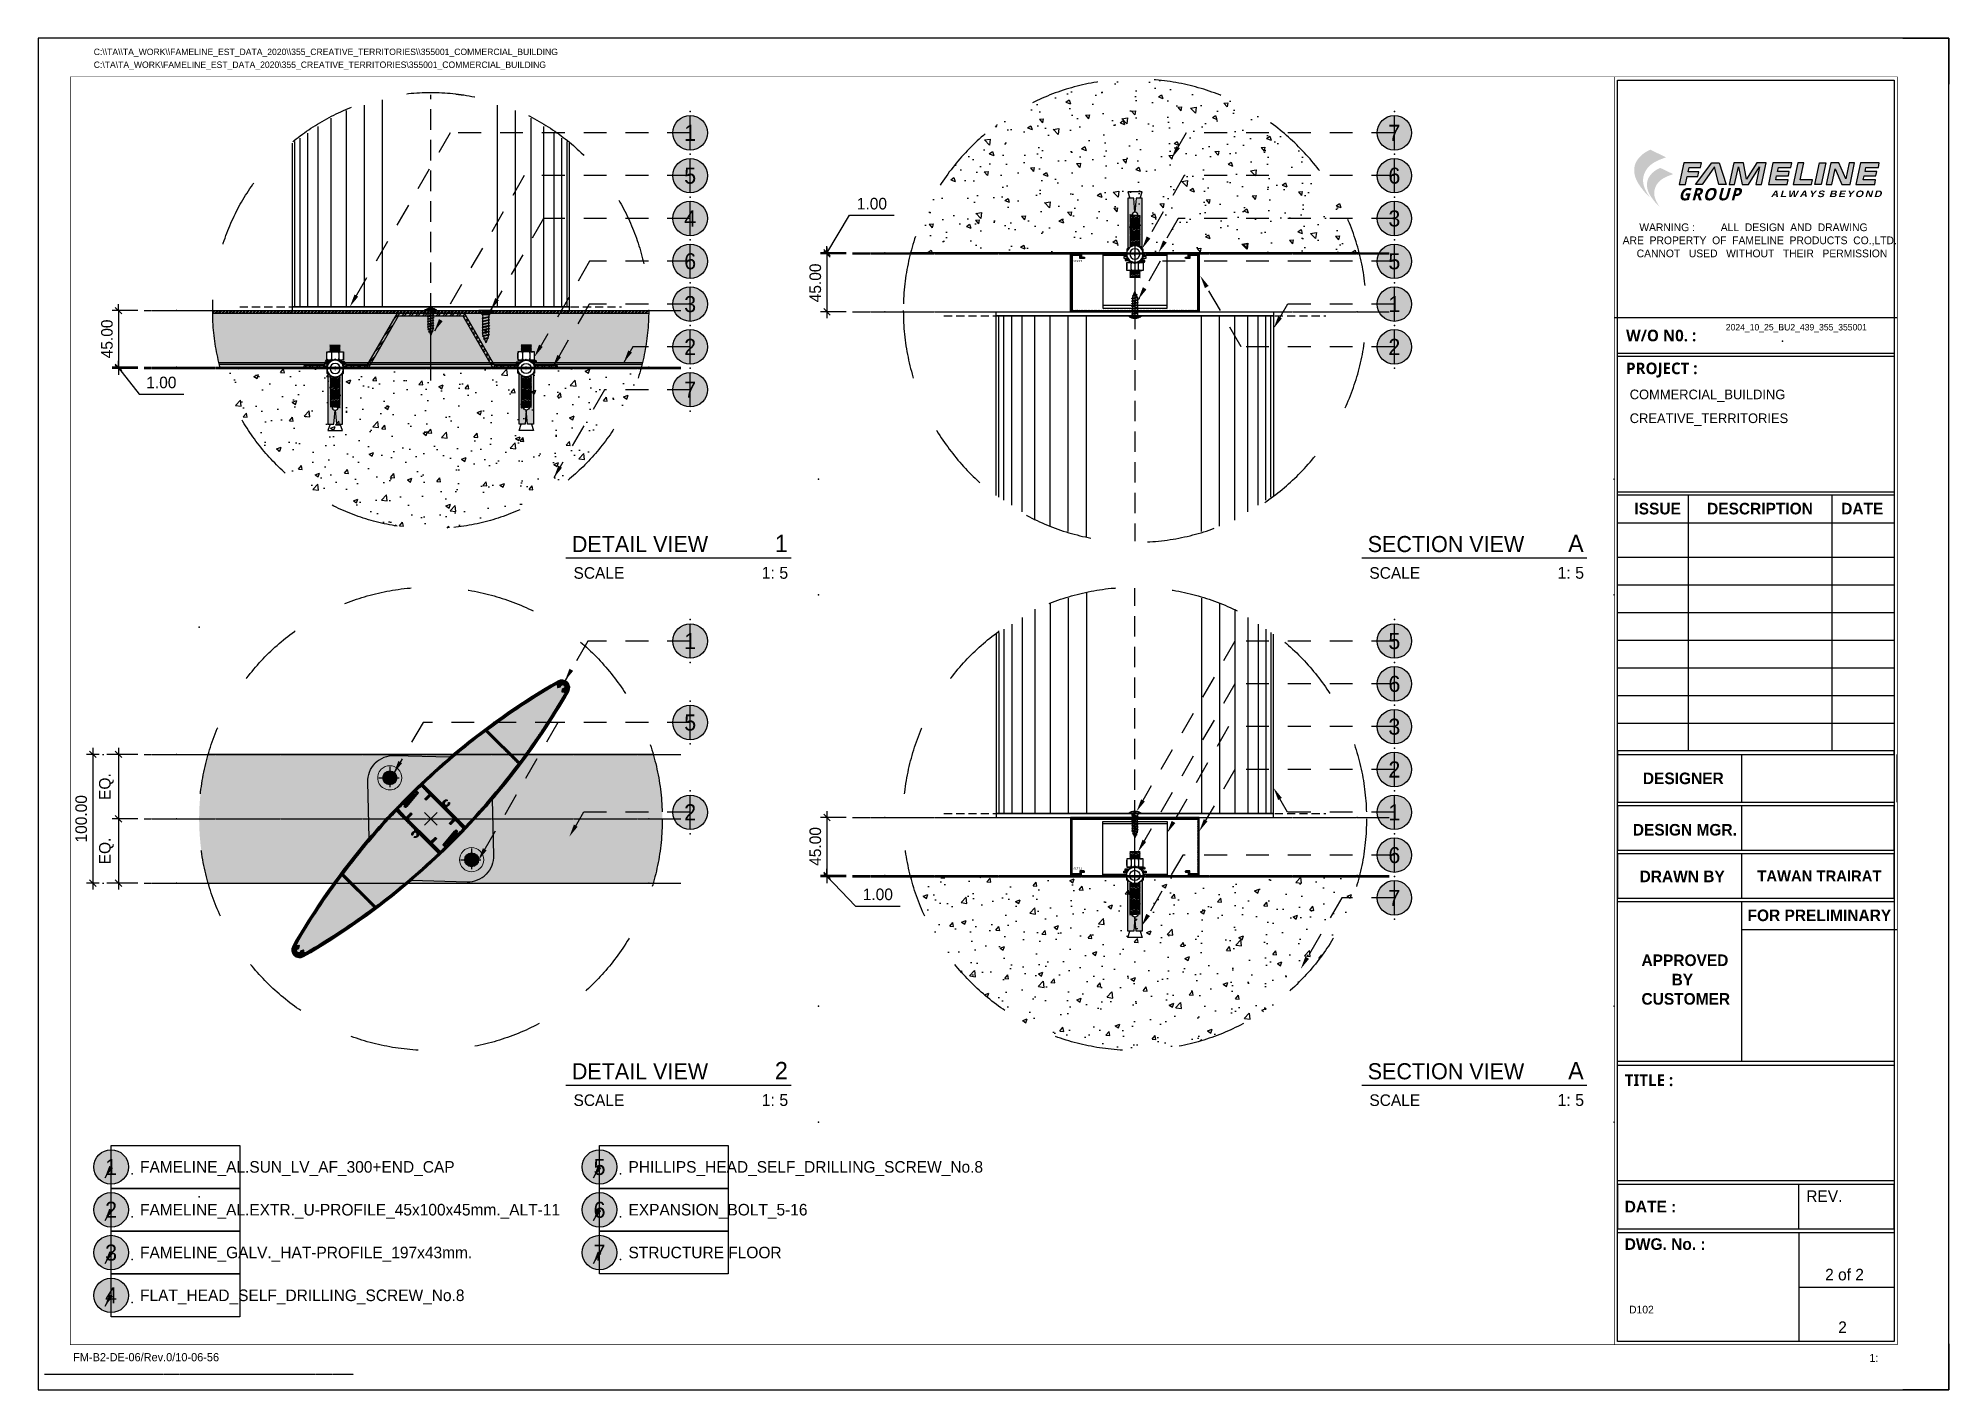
# Model space of a CAD drawing. Header units: millimetres. Extents: x -244126 to 368105, y -173968 to 259060.
# Drawn here: x -87626 to -86141, y 50301 to 51351 of the extents above; entities that cross this region are included whole.
import ezdxf
from ezdxf.enums import TextEntityAlignment as Align
from ezdxf.xclip import XClip

# ---------------------------------------------------------------- set-up
doc = ezdxf.new("R2010")
doc.units = ezdxf.units.MM
doc.header["$MEASUREMENT"] = 0
doc.header["$XCLIPFRAME"] = 0
for name, pattern in [('005_GG_TA_LINE', [13.75, 5, -1.25, 1.25, -1.25, 5]), ('ACAD_ISO04W100', [30, 24, -3, 0, -3]), ('BORDER2', [22.224999999999998, 6.35, -3.175, 6.35, -3.175, 0, -3.175]), ('CENTER', [2, 1.25, -0.25, 0.25, -0.25]), ('HIDDEN', [9.524999999999999, 6.35, -3.175]), ('TA_G_001.00_GG_TA_L_INE', [2.95, 1.1, -0.25, 0.25, -0.25, 1.1]), ('TA_GL_000.00010', [0.000275, 0.0001, -2.5e-05, 2.5e-05, -2.5e-05, 0.0001]), ('TA_HL_001.00', [6.5, 3.55, -2.95]), ('TA_HL_003.00000', [19.5, 10.65, -8.85]), ('TA_HL_015.00000', [97.5, 53.25, -44.25])]:
    doc.linetypes.add(name, pattern=pattern)
for name, color, linetype in [('000 - GRID', 8, 'CENTER'), ('000 - H A T C H', 8, 'Continuous'), ('000 - H I D D E N', 7, 'Continuous'), ('000 - L I N E 0.1', 1, 'Continuous'), ('000 - SYMBOL CON', 1, 'Continuous'), ('000 - T E X T', 4, 'Continuous'), ('000 - TITLEBLOCK', 4, 'Continuous'), ('000 - WIPEOUT', 250, 'Continuous'), ('001 - ASCESSORIES', 1, 'Continuous'), ('A03_SUN LOUVER', 7, 'Continuous'), ('A04_TUBE SERIES', 7, 'Continuous')]:
    doc.layers.add(name, color=color, linetype=linetype)
doc.styles.add('BROWALLIA', font='BrowalliaUPC.ttf')
doc.styles.add('century gothic111111', font='CordiaUPC.ttf')
doc.styles.add('Cetury Gothic', font='GOTHIC.TTF')
doc.styles.add('CORDIA', font='cordia.shx')
doc.styles.add('MtXpl_Century_Gothic', font='GOTHICB.TTF')
doc.styles.add('TA', font='Cordia New.ttf', dxfattribs={"height": 4.5})
doc.dimstyles.new('DIM E-E', dxfattribs={"dimscale": 2, "dimtxt": 0.18, "dimasz": 0.1, "dimexe": 0.1, "dimexo": 0.1, "dimgap": 0.09, "dimtad": 1, "dimtoh": 1, "dimzin": 0, "dimdsep": 46, "dimtxsty": 'CORDIA', "dimblk": 'OBLIQUE', "dimcen": 0.1, "dimdle": 0.1, "dimclrd": 40, "dimclre": 140, "dimclrt": 3, "dimadec": 0, "dimazin": 0, "dimtfac": 1, "dimtix": 1, "dimtmove": 2, "dimatfit": 3, "dimfxl": 1, "dimtolj": 1, "dimtzin": 0, "dimarcsym": 0})

msp = doc.modelspace()

# ---------------------------------------------------------------- blocks, each defined once
blk = doc.blocks.new('*U1777')
at = {"color": 0}
blk.add_wipeout([(3.637978807091713e-12, 50), (3.637978807091713e-12, -50), (2500.0000000000036, -50), (2500.0000000000036, 50)], dxfattribs=at).dxf.layer = '001 - ASCESSORIES'
at = {"layer": '001 - ASCESSORIES', "color": 0}
blk.add_lwpolyline([(3.645084234449314e-12, 50.00000000000001), (3.623767952376511e-12, -49.99999999999999), (2500.000000000003, -50.00000000000016), (2500.000000000003, 49.99999999999983)], close=True, dxfattribs=at)
blk = doc.blocks.new('000 - ASSCESSORIES_FAMELINE_AL.END_CAP_FOR_AF_300_TOP_VIEW_PART_1_of_4')
at = {"layer": '000 - H A T C H'}
h = blk.add_hatch(color=250, dxfattribs=at)
edge = h.paths.add_edge_path()
edge.add_line((44.26472835011374, 23.25153372617945), (14.52266582313227, 54.66245292382609))
edge.add_arc((-0.3262194707072616, 40.44413862827247), 20.55844974400425, 43.75724557493645, 89.09079801459133)
edge.add_line((0, 61), (0, 54.39999996224135))
edge.add_arc((0, 44.99999996876431), 9.399999993477032, -90, 90, ccw=False)
edge.add_line((0, 35.59999997528728), (0, 0))
edge.add_line((0, 0), (150, 0))
edge.add_arc((143.9253125867756, -0.05756107502707097), 6.074960118860481, 0.5428934427453079, 74.97374580631451)
edge.add_arc((5.427125415735645e-11, -536.1842101542244), 561.1842101368545, 74.97302848763162, 85.47596078445538)
at = {"layer": '001 - ASCESSORIES', "color": 0}
blk.add_lwpolyline([(150, 0, 0.3340455848577997), (145.5562401227216, 5.794662744228845, 0.04588564638147995), (44.26472835011373, 23.25153372617933), (14.52266582313314, 54.66245292382519, 0.2004257880829333), (0, 61)], format="xyb", dxfattribs=at)
at = {"layer": '001 - ASCESSORIES', "color": 8, "linetype": 'Continuous', "lineweight": 15}
for radius in [9.399999993477033, 4.499999996877314]:
    blk.add_arc((0, 44.99999996876431), radius, 270, 90, dxfattribs=at)
blk = doc.blocks.new('000 - ASSCESSORIES_FAMELINE_AL.END_CAP_FOR_AF_300_TOP_VIEW')
at = {"layer": '001 - ASCESSORIES', "color": 0}
blk.add_point((0, 0), dxfattribs=at)
at = {"layer": '001 - ASCESSORIES', "color": 0, "xscale": -1}
blk.add_blockref('000 - ASSCESSORIES_FAMELINE_AL.END_CAP_FOR_AF_300_TOP_VIEW_PART_1_of_4', (0, 0), dxfattribs=at)
at = {"layer": '001 - ASCESSORIES', "color": 0}
blk.add_blockref('000 - ASSCESSORIES_FAMELINE_AL.END_CAP_FOR_AF_300_TOP_VIEW_PART_1_of_4', (0, 0), dxfattribs=at)
at = {"layer": '001 - ASCESSORIES', "color": 0, "rotation": 180}
blk.add_blockref('000 - ASSCESSORIES_FAMELINE_AL.END_CAP_FOR_AF_300_TOP_VIEW_PART_1_of_4', (0, 0), dxfattribs=at)
at = {"layer": '001 - ASCESSORIES', "color": 0, "xscale": -1, "rotation": 180}
blk.add_blockref('000 - ASSCESSORIES_FAMELINE_AL.END_CAP_FOR_AF_300_TOP_VIEW_PART_1_of_4', (0, 0), dxfattribs=at)
blk = doc.blocks.new('000 - FAMELINE_AL.SUN_LV_AF_300_CUT_VIEW_PART_1_of_2')
at = {"layer": '000 - H A T C H'}
h = blk.add_hatch(dxfattribs=at)
h.set_pattern_fill('ANSI32', color=256, scale=0.1)
h.set_pattern_definition([(45, (1e-07, 0), (-0.6735192090801867, 0.6735192090801867), []), (45, (0.4490130999976489, 0), (-0.6735192090801867, 0.6735192090801867), [])])
edge = h.paths.add_edge_path()
edge.add_line((-12.69999989999709, -14.5), (-12.69999989999709, -22.96252179788644))
edge.add_arc((-12.39999989999619, -22.96252179788514), 0.3000000000009049, 180.0000000002476, 268.729579930849)
edge.add_arc((1.010724819394682e-07, 536.1842102674107), 559.5842103790587, 268.7295799305708, 269.2112908458474)
edge.add_arc((-7.700000101717837, -23.14700182279376), 0.1999999999846368, 269.2112906221153, 359.9999998045877)
edge.add_line((-7.500000101733201, -23.14700182347588), (-7.500000101733201, -21.33554905166602))
edge.add_arc((-7.300000101733083, -21.33554905166629), 0.2000000000001174, 94.99999999989979, 179.9999999999227, ccw=False)
edge.add_line((-7.317431250282277, -21.13631011204779), (6.384361544324896, -19.93755857253745))
edge.add_line((6.384361544324896, -19.93755857253745), (7.573502437872924, -19.93755857253745))
edge.add_arc((7.573502437872773, -20.13755857254167), 0.2000000000042164, 40.29714280170782, 89.99999999995669, ccw=False)
edge.add_arc((6.963341971657395, -20.65495996967756), 1.000000000185679, -102.31057074687902, 40.29714279829642, ccw=False)
edge.add_line((6.750131329593535, -21.63196622476607), (6.463341971552985, -21.13523248556703))
edge.add_line((6.463341971552985, -21.13523248556703), (-5.413028147479815, -22.17428023481989))
edge.add_arc((-5.40000010173248, -22.77413877649765), 0.599999999999801, 91.24418450716492, 271.0070075805223)
edge.add_line((-5.389455285913606, -23.37404610839076), (-0.6000001017317453, -23.80000011160882))
edge.add_arc((-0.6000001017549951, -24.40000011161049), 0.6000000000016641, -91.93687809869272, 89.99999999777981, ccw=False)
edge.add_arc((1.0000535155541e-07, 536.1842102123957), 561.1842103240335, 254.9671165591227, 269.93667071991433, ccw=False)
edge.add_arc((-143.9999998996585, -4.263800388132184e-12), 6.000000100977642, 105.0328834441222, 254.9671165619929, ccw=False)
edge.add_arc((1.003206904215403e-07, -536.1842102147752), 561.1842103264052, 90.0306457604641, 105.03288344091101, ccw=False)
edge.add_arc((-0.2999996984743082, 24.69991988105383), 0.3000000002147847, 4.1291173147328664e-08, 90.03064580192978, ccw=False)
edge.add_line((3.017404767684638e-07, 24.69991988127003), (3.017404767684638e-07, 24.20157889305665))
edge.add_arc((0.6000003017390402, 24.20157889305504), 0.5999999999985635, 179.9999999998463, 264.9177257110026)
edge.add_line((0.5468486145102022, 23.60393778156504), (4.182792874234258, 23.28057218916365))
edge.add_arc((4.137739819342601, 22.77399263906934), 0.5085790187658414, -85.0000000003829, 84.91772571131582, ccw=False)
edge.add_line((4.182065401465628, 22.26734891701381), (-6.163450113767646, 21.36223359109863))
edge.add_arc((-6.189596836592891, 21.66109200052944), 0.3000000000033566, 210.0000000003152, 275.0000000001255, ccw=False)
edge.add_line((-6.449404457730304, 21.51109200052633), (-7.422896813005388, 23.19723022065227))
edge.add_arc((-7.682704434144409, 23.04723022065147), 0.3000000000035955, 29.9999999997803, 90.78707816440158)
edge.add_arc((9.965100034037278e-08, -536.1842101817648), 559.584210293406, 90.78707816472217, 91.27042006943643)
edge.add_line((-12.40665125846939, 23.26244805454371), (-12.69999989999709, 14.5))
edge.add_arc((-12.399999899996, 14.50000000000182), 0.3000000000010914, 180.0000000003474, 270.0000000003474)
edge.add_line((-12.39999989999418, 14.20000000000073), (-7.799999899995634, 14.20000000000073))
edge.add_arc((-7.799999899996544, 14.10000000000127), 0.0999999999994543, -5.210836206970271e-10, 89.99999999947892, ccw=False)
edge.add_line((-7.699999899997089, 14.10000000000036), (-7.699999899997089, 12.80000000000109))
edge.add_arc((-7.799999899996544, 12.80000000000018), 0.0999999999994543, -89.99999999947892, 5.210836206970271e-10, ccw=False)
edge.add_line((-7.799999899995634, 12.70000000000073), (-12.39999989999418, 12.70000000000073))
edge.add_arc((-12.39999989999573, 12.39999999999936), 0.300000000001365, 89.99999999970484, 179.9999999996004)
edge.add_line((-12.69999989999709, 12.40000000000146), (-12.69999989999709, -12.39999999999964))
edge.add_arc((-12.39999989999509, -12.39999999999873), 0.3000000000020009, 180.0000000001737, 270.0000000001737)
edge.add_line((-12.39999989999418, -12.70000000000073), (-7.799999899995634, -12.69999999999891))
edge.add_arc((-7.799999899996453, -12.79999999999827), 0.09999999999936371, -5.729816621169448e-10, 89.99999999953081, ccw=False)
edge.add_line((-7.699999899997089, -12.79999999999927), (-7.699999899997089, -14.09999999999854))
edge.add_arc((-7.799999899996544, -14.09999999999945), 0.0999999999994543, -89.99999999947892, 5.210836206970271e-10, ccw=False)
edge.add_line((-7.799999899995634, -14.19999999999891), (-12.39999989999418, -14.19999999999891))
edge.add_arc((-12.39999989999509, -14.50000000000091), 0.3000000000020009, 89.9999999998263, 179.9999999998263)
edge = h.paths.add_edge_path(flags=16)
edge.add_arc((-78.03686660911126, 17.62900320166201), 0.3000000000013996, 98.02064417349526, 179.999999999255)
edge.add_line((-78.33686660911266, 17.62900320166591), (-78.33686660915632, -17.62900320165318))
edge.add_arc((-78.03686661012334, -17.62900320249094), 0.2999999990329769, 179.9999998399986, 261.9793556658627)
edge.add_arc((1.011249963767114e-07, 536.1842102251926), 559.5842103368594, 261.9793558258327, 268.4631431674327)
edge.add_arc((-14.9999998999993, -22.89881396002464), 0.3000000000022138, 268.463143167099, 359.9999999997374)
edge.add_line((-14.69999989999709, -22.89881396002602), (-14.69999989999709, -3.162277660168911))
edge.add_arc((-15.69999989999796, -3.162277660167817), 1.000000000000865, 359.9999999999374, 475.3769335251397)
edge.add_arc((-17.19999989999596, -9.003686685105095e-12), 2.499999999989634, 217.8374797629646, 295.3769335252099, ccw=False)
edge.add_arc((-18.93745850881503, -1.349532357017301), 0.299999999996024, 120.0000000009928, 217.8374797640897, ccw=False)
edge.add_line((-19.08745850881754, -1.089724735888012), (-18.91245427895122, -0.9886859966627526))
edge.add_arc((-18.76245427895245, -1.248493617795285), 0.2999999999969645, 38.626926558658226, 120.00000000006489, ccw=False)
edge.add_arc((-17.19999989999382, -2.733837969105814e-12), 1.700000000001968, 218.6269265584073, 501.3730734411999)
edge.add_arc((-18.76245427894987, 1.248493617802246), 0.3000000000027082, 239.9999999999994, 321.373073441406, ccw=False)
edge.add_line((-18.91245427895122, 0.9886859966645716), (-19.08745850881754, 1.089724735888012))
edge.add_arc((-18.93745850881736, 1.349532357021483), 0.299999999998478, 142.1625202368455, 239.9999999997925, ccw=False)
edge.add_arc((-17.19999989999893, 3.502309553482519e-12), 2.499999999997521, 64.62306647480051, 142.1625202369634, ccw=False)
edge.add_arc((-15.69999989999738, 3.162277660168726), 1.00000000000029, 244.6230664748082, 360.0000000000106)
edge.add_line((-14.69999989999709, 3.162277660168911), (-14.69999989999709, 22.89881396002602))
edge.add_arc((-14.9999998999993, 22.89881396002464), 0.3000000000022123, 2.625865944996915e-10, 91.53685683290105)
edge.add_arc((9.979628146083996e-08, -536.1842102099766), 559.5842103216132, 91.53685683247308, 98.02064417407306)
edge = h.paths.add_edge_path(flags=16)
edge.add_arc((-141.9130206551788, -3.965039364096049), 1.110763524366557, 122.0267026727237, 248.7928853530536, ccw=False)
edge.add_arc((-143.4475707621703, -1.260937655902352), 1.999999999982232, 298.212829105697, 320.9152797126032)
edge.add_arc((-142.0503845381477, -2.395781546196623), 0.1999999999997857, 320.9152797125727, 420.0000000002483)
edge.add_line((-141.9503845381485, -2.222576465439488), (-143.7690910978643, -1.172545743605951))
edge.add_arc((-144.9999998999922, -2.909563241174092e-12), 1.699999999999228, 43.60896063099341, 316.39103936936215, ccw=False)
edge.add_line((-143.7690910978716, 1.17254574360777), (-141.9503845381413, 2.22257646543585))
edge.add_arc((-142.0503845381398, 2.395781546197423), 0.200000000003344, 299.9999999989749, 399.0847202856335)
edge.add_arc((-143.447570762173, 1.260937655885139), 2.00000000000531, 39.084720287428, 61.78717089433421)
edge.add_arc((-141.9130206561253, 3.965039364300599), 1.110763524031073, 111.20711469428491, 237.97329737448348, ccw=False)
edge.add_arc((9.747067508669716e-08, -536.1842101997086), 559.5842103111183, 98.2379621871205, 104.73344099622571, ccw=False)
edge.add_arc((-80.13686660911428, 17.32903309062183), 0.3000000000016116, 3.8608050090260804e-10, 98.23796218753728, ccw=False)
edge.add_line((-79.83686660911266, 17.32903309062385), (-79.83686660915632, -17.32903309061476))
edge.add_arc((-80.13686660915397, -17.32903309061443), 0.2999999999976524, 261.7620378129924, 359.9999999999376, ccw=False)
edge.add_arc((9.431794012471073e-08, 536.1842101843636), 559.5842102954743, 255.2665590038648, 261.76203781297, ccw=False)
blk.add_point((-6.410457193851516e-10, -3.274180926382542e-10))
at = {"layer": 'A03_SUN LOUVER', "color": 0}
for points in [[(-12.69999989999709, -14.5), (-12.69999989999709, -22.96252179788644, 0.4077340483819051), (-12.40665125887684, -23.26244805453098, 0.002101863473810399), (-7.702753129867085, -23.34698287397077, 0.4182511765308896), (-7.500000101733201, -23.14700182347588), (-7.500000101733201, -21.33554905166602, -0.3888787318531037), (-7.317431250282277, -21.13631011204779), (6.384361544324896, -19.93755857253745), (7.573502437872924, -19.93755857253745, -0.2203348001535735), (7.726042554385606, -20.00820822327296, -0.7173014346399149), (6.750131329593535, -21.63196622476607), (6.463341971552985, -21.13523248556703), (-5.413028147479815, -22.17428023481989, 0.9979323798598794), (-5.389455285913606, -23.37404610839076), (-0.6000001017317457, -23.80000011160882, -1.017046923230914), (-0.6202791788681109, -24.99965731287921, -0.06541004824665045), (-145.5562401501309, -5.794662845635685, -0.7668711655260156), (-145.5562401507494, 5.794662845461062, -0.06555326848878645), (-0.3001601595104487, 24.99991983835571, -0.4143702306790109), (3.017404767684638e-07, 24.69991988127003), (3.017404767684638e-07, 24.20157889305665, 0.3884655114578036), (0.5468486145102022, 23.60393778156504), (4.182792874234258, 23.28057218916365, -0.915670971886964), (4.182065401465628, 22.26734891701381), (-6.163450113767646, 21.36223359109863, -0.2914734195851912), (-6.449404457730304, 21.51109200052633), (-7.422896813005388, 23.19723022065227, 0.2716334435158138), (-7.686825436162359, 23.34720191489032, 0.002108980039294419), (-12.40665125846939, 23.26244805454371), (-12.69999989999709, 14.5, 0.414213562373095), (-12.39999989999418, 14.20000000000073), (-7.799999899995634, 14.20000000000073, -0.414213562373095), (-7.699999899997089, 14.10000000000036), (-7.699999899997089, 12.80000000000109, -0.414213562373095), (-7.799999899995634, 12.70000000000073), (-12.39999989999418, 12.70000000000073, 0.4142135623725622), (-12.69999989999709, 12.40000000000146), (-12.69999989999709, -12.39999999999964, 0.414213562373095), (-12.39999989999418, -12.70000000000073), (-7.799999899995634, -12.69999999999891, -0.4142135623736278), (-7.699999899997089, -12.79999999999927), (-7.699999899997089, -14.09999999999854, -0.414213562373095), (-7.799999899995634, -14.19999999999891), (-12.39999989999418, -14.19999999999891, 0.414213562373095)], [(-142.314828627569, -5.000580749259825, -0.6174087660379708), (-142.5020745905866, -3.023332898023, 0.09938340767067787), (-141.8951416243661, -2.521875311786062, 0.4614546159246116), (-141.9503845381485, -2.222576465439488), (-143.7690910978643, -1.172545743605951, -2.499611480493453), (-143.7690910978716, 1.17254574360777), (-141.9503845381413, 2.22257646543585, 0.4614546159191981), (-141.8951416243516, 2.521875311784243, 0.09938340767067784), (-142.5020745905793, 3.023332898026638, -0.6174087660371858), (-142.3148286292497, 5.00058074881963, -0.02834946401474949), (-80.17985201719497, 17.62593754443333, -0.4569807975653656), (-79.83686660911266, 17.32903309062385), (-79.83686660915632, -17.32903309061476, -0.4569807975642661), (-80.17985201723135, -17.62593754442241, -0.02834946401474949)], [(-78.0787255773765, 17.92606855941449, 0.3737820138691924), (-78.33686660911266, 17.62900320166591), (-78.33686660915632, -17.62900320165318, 0.3737820138697105), (-78.07872557908635, -17.92606855916711, 0.02829840943868344), (-15.00804589864932, -23.19870604379321, 0.4220919004688908), (-14.69999989999709, -22.89881396002602), (-14.69999989999709, -3.162277660168911, 0.5507604245865321), (-16.12857132856956, -2.258769757261689, -0.3518586728565229), (-19.17438468273834, -1.533559496612725, -0.4548701274340908), (-19.08745850881754, -1.089724735888012), (-18.91245427895122, -0.9886859966627526, -0.3707699816195648), (-18.5280861221116, -1.061219575127325, 2.853402154542438), (-18.52808612210432, 1.061219575130963, -0.3707699816195648), (-18.91245427895122, 0.9886859966645716), (-19.08745850881754, 1.089724735888012, -0.4548701274333012), (-19.17438468274562, 1.533559496614544, -0.3518586728561191), (-16.12857132856956, 2.258769757263508, 0.5507604245865323), (-14.69999989999709, 3.162277660168911), (-14.69999989999709, 22.89881396002602, 0.4220919004688907), (-15.00804589864932, 23.19870604379321, 0.02829840943868338)]]:
    blk.add_lwpolyline(points, format="xyb", close=True, dxfattribs=at)
blk = doc.blocks.new('000 - FAMELINE_AL.SUN_LV_AF_300_CUT_VIEW')
at = {"layer": 'Defpoints', "color": 250}
for p, q in [((6.923684722735746, 0), (-6.923684722735746, 0)), ((0, 6.923684722735746), (0, -6.923684722735746))]:
    blk.add_line(p, q, dxfattribs=at)
at = {"layer": 'A03_SUN LOUVER', "color": 0}
blk.add_blockref('000 - FAMELINE_AL.SUN_LV_AF_300_CUT_VIEW_PART_1_of_2', (-1.000078668766946e-07, 3.274180926382542e-10), dxfattribs=at)
at = {"layer": 'A03_SUN LOUVER', "color": 0, "rotation": 180}
blk.add_blockref('000 - FAMELINE_AL.SUN_LV_AF_300_CUT_VIEW_PART_1_of_2', (1.000078677246014e-07, -3.274180926382419e-10), dxfattribs=at)
blk = doc.blocks.new('*U1668')
at = {"layer": '001 - ASCESSORIES', "color": 0, "rotation": 45.00000000000001}
blk.add_blockref('000 - ASSCESSORIES_FAMELINE_AL.END_CAP_FOR_AF_300_TOP_VIEW', (-2.947915089361279e-08, 7.116896589460294e-08), dxfattribs=at)
at = {"layer": 'A03_SUN LOUVER', "color": 3, "rotation": 45.00000000000001}
blk.add_blockref('000 - FAMELINE_AL.SUN_LV_AF_300_CUT_VIEW', (-2.94785881724756e-08, 7.116952861574014e-08), dxfattribs=at)
blk = doc.blocks.new('000 - DYNAMIC_VIEW_ASSCESSORIES_FLAT_HEAD_SELF_DRILLING_SCREW_No.8_TOP_VIEW')
at = {"layer": '000 - H A T C H'}
h = blk.add_hatch(color=250, dxfattribs=at)
h.dxf.hatch_style = 1
edge = h.paths.add_edge_path()
edge.add_arc((2.273738077251244e-10, 0), 5.4, 0, 360)
at = {"layer": '001 - ASCESSORIES', "color": 0}
for p, q in [((-1.259695539824571, 0.685227454828527), (-4.544373720146394, 0.685227454828527)), ((-0.6852274546011532, 4.544373719847113), (-0.6852274546011532, 1.259695539792797)), ((0.6852274550559008, 1.259695539792797), (0.6852274550559008, 4.544373719847113)), ((4.544373720078665, 0.685227454828527), (1.259695539756843, 0.685227454828527)), ((-4.544373720146394, -0.685227454828527), (-1.259695539824571, -0.685227454828527)), ((-0.6852274546011532, -1.259695540051945), (-0.6852274546011532, -4.54437372011462)), ((0.6852274550559008, -4.54437372011462), (0.6852274550559008, -1.259695540051945)), ((1.259695539756843, -0.685227454828527), (4.544373720078665, -0.685227454828527))]:
    blk.add_line(p, q, dxfattribs=at)
blk.add_circle((2.273738077251244e-10, 0), 5.4, dxfattribs=at)
for centre, radius, start, end in [((2.273738077251244e-10, 0), 4.595744680851064, 171.4252019011913, 188.5747980988086), ((-1.259695539824571, 1.259695539792797), 0.574468085106383, 270, 0), ((2.273738077251244e-10, 0), 4.595744680851064, 81.42520190129437, 98.57479809870566), ((1.259695539756843, 1.259695539792797), 0.574468085106383, 180, 270), ((2.273738077251244e-10, 0), 4.595744680851064, 351.4252019011913, 8.574798098808694), ((-1.259695539824571, -1.259695540051945), 0.574468085106383, 0, 90), ((2.273738077251244e-10, 0), 4.595744680851064, 261.4252019012943, 278.5747980987056), ((1.259695539756843, -1.259695540051945), 0.574468085106383, 90, 180)]:
    blk.add_arc(centre, radius, start, end, dxfattribs=at)
at = {"layer": 'Defpoints', "color": 250, "linetype": 'HIDDEN'}
for p, q in [((-8.617021276556464, 0), (8.617021276488735, 0)), ((2.273738077251244e-10, 8.617021276779656), (2.273738077251244e-10, -8.617021276261362))]:
    blk.add_line(p, q, dxfattribs=at)
blk = doc.blocks.new('*U4280')
at = {"layer": '001 - ASCESSORIES', "color": 0}
blk.add_blockref('000 - DYNAMIC_VIEW_ASSCESSORIES_FLAT_HEAD_SELF_DRILLING_SCREW_No.8_TOP_VIEW', (-6.984919309616089e-10, 0), dxfattribs=at)
blk = doc.blocks.new('000 - FAMELINE_BUBBLE_TYP.DETAIL_AL.SUN_LV._AF300+END_CAP_CUT_VIEW_TYPE_1')
at = {"color": 2}
ref = blk.add_blockref('*U1777', (-2299.999999899355, 2.270098775625229e-09), dxfattribs=at)
XClip(ref).set_block_clipping_path([(2274.3833292214026, 178.1678594673945), (2225.2252977702547, 163.7337590926399), (2182.1250680004428, 136.0349233125931), (2148.5743642009816, 97.31534707083418), (2127.2912648599845, 50.71186016028399), (2120.000000110594, -7.117331540224212e-08), (2127.2912648599845, -50.71186030263064), (2148.5743642009816, -97.31534721318084), (2182.1250680004428, -136.0349234549398), (2225.225297770254, -163.7337592349867), (2274.3833292214026, -178.1678596097413), (2325.616670999785, -178.1678596097413), (2374.7747024509335, -163.7337592349868), (2417.874932220745, -136.0349234549401), (2451.4256360202066, -97.31534721318124), (2472.7087353612037, -50.71186030263108), (2480.000000110594, -7.117378121345814e-08), (2472.7087353612037, 50.711860160283564), (2451.425636020207, 97.31534707083378), (2417.874932220746, 136.0349233125928), (2374.774702450934, 163.7337590926397), (2325.616670999786, 178.1678594673944)])
at = {"layer": '000 - H A T C H'}
h = blk.add_hatch(dxfattribs=at)
h.set_pattern_fill('DOTS', color=8, scale=25)
h.set_pattern_definition([(0, (0, 0), (0.78125, 1.5625), [0, -1.5625])])
edge = h.paths.add_edge_path()
edge.add_arc((2.112392394337803e-07, -6.890331860631704e-08), 180.0000000000007, 163.8723797632559, 196.1276201895775)
edge.add_line((-172.9161644672477, -49.9999999977299), (172.9161648897243, -49.99999999773097))
edge.add_arc((2.112392394337803e-07, -6.890331860631704e-08), 180.0000000000007, 343.8723798104222, 376.1276202367439)
edge.add_line((172.9161648485642, 50.0000000022701), (-172.9161644260868, 50.00000000227009))
at = {"layer": '000 - SYMBOL CON', "color": 2, "linetype": 'ByBlock'}
blk.add_circle((2.112392394337803e-07, -6.890331860631704e-08), 180, dxfattribs=at)
at = {"color": 3}
blk.add_blockref('*U1668', (1.40065822051838e-07, 2.270098775625229e-09), dxfattribs=at)
at = {"layer": '001 - ASCESSORIES'}
for p in [(-31.81980505966749, 31.81980520224897), (31.81980520247816, -31.81980506014224)]:
    blk.add_blockref('*U4280', p, dxfattribs=at)
blk = doc.blocks.new('*U1686')
at = {"color": 0}
blk.add_wipeout([(-107.75282130191772, 6.821210263296962e-13), (107.75282130191772, 6.821210263296962e-13), (107.75282130191772, 2753.0000000000005), (-107.75282130191772, 2753.0000000000005)], dxfattribs=at).dxf.layer = '000 - WIPEOUT'
at = {"layer": '000 - H I D D E N', "linetype": 'HIDDEN', "ltscale": 2.5}
blk.add_line((0, -29.17397355432513), (0, 2782.173973554325), dxfattribs=at)
at = {"layer": '001 - ASCESSORIES', "color": 0}
for points in [[(-107.7528213019177, 2756), (107.7528213019177, 2756), (107.7528213019177, 2753), (-107.7528213019177, 2753)], [(-107.7528213019177, -3), (107.7528213019177, -3), (107.7528213019177, 0), (-107.7528213019177, 9.494467791852967e-16)]]:
    blk.add_lwpolyline(points, close=True, dxfattribs=at)
at = {"layer": 'A03_SUN LOUVER', "color": 8}
for p, q in [((-105.7528213019177, 2753), (-105.7528213019177, 1.295098541081956e-14)), ((-101.7528213019177, 2753), (-101.7528213019177, 1.246112669116062e-14)), ((-95.75282130191772, 2753), (-95.75282130191775, 1.17263386116722e-14)), ((-87.75282130191772, 2753), (-87.75282130191775, 1.074662117235432e-14)), ((-77.75282130191772, 2753), (-77.75282130191775, 9.521974373206967e-15)), ((-65.75282130191772, 2753), (-65.75282130191775, 7.627193744513367e-15)), ((-51.75282130191772, 2753), (-51.75282130191775, 5.416616344370833e-15)), ((-37.75282130191772, 2753), (-37.75282130191775, 5.416616344370833e-15)), ((51.75282130191774, 2753), (51.75282130191775, -9.212763510530194e-16)), ((65.75282130191775, 2753), (65.75282130191775, -4.252044697167799e-16)), ((77.75282130191772, 2753), (77.75282130191772, 0)), ((87.75282130191772, 2753), (87.75282130191772, 0)), ((95.75282130191772, 2753), (95.75282130191772, 0)), ((101.7528213019177, 2753), (101.7528213019177, 0)), ((105.7528213019177, 2753), (105.7528213019177, 0))]:
    blk.add_line(p, q, dxfattribs=at)
at = {"layer": 'A03_SUN LOUVER', "color": 0}
blk.add_lwpolyline([(-107.7528213019177, 9.494467791852967e-16), (107.7528213019177, 0), (107.7528213019177, 2753), (-107.7528213019177, 2753)], close=True, dxfattribs=at)
at = {"layer": 'Defpoints', "color": 250, "linetype": 'HIDDEN'}
for p, q in [((-148.4221927210801, 2753), (148.4221927210801, 2753)), ((-148.4221927210801, 9.494467791852967e-16), (148.4221927210801, 0))]:
    blk.add_line(p, q, dxfattribs=at)
blk = doc.blocks.new('*U4341')
at = {"color": 3}
blk.add_blockref('*U1686', (0, 0), dxfattribs=at)
blk = doc.blocks.new('*U1776')
at = {"color": 0}
blk.add_wipeout([(2500.0000000000036, -22.500000000035925), (3.637978807091713e-12, -22.500000000035925), (3.637978807091713e-12, 22.500000000036835), (2500.0000000000036, 22.500000000036835)], dxfattribs=at).dxf.layer = '001 - ASCESSORIES'
at = {"layer": '001 - ASCESSORIES', "color": 0}
blk.add_lwpolyline([(2500.000000000004, -22.50000000003655), (3.637978807091713e-12, -22.50000000003637), (3.637978807091713e-12, 22.50000000003639), (2500.000000000004, 22.50000000003621)], close=True, dxfattribs=at)
blk = doc.blocks.new('000 - DYNAMIC_VIEW_ASSCESSORIES_PHILLIPS_HEAD_SELF_DRILLING_SCREW_No.8x19mm._SIDE_VIEW')
at = {"layer": '000 - H A T C H'}
h = blk.add_hatch(color=250, dxfattribs=at)
h.dxf.hatch_style = 1
edge = h.paths.add_edge_path()
edge.add_line((7.242061488796253, 2.000000000407446), (5.959526135484566, 1.999999999952699))
edge.add_arc((5.004541472090068, 1.572131986449669), 1.046454367995916, 384.1341226628614, 422.4587230054021)
edge.add_arc((4.831812036173005, 2.512814835426972), 0.6567219107839141, 308.6596436729191, 358.88189727229064, ccw=False)
edge.add_line((5.242061488388799, 2.000000000407446), (3.959526135986607, 1.999999999952699))
edge.add_arc((3.004541472592109, 1.572131986449669), 1.046454367995916, 384.1341226628614, 422.4587230054021)
edge.add_arc((2.831812036675046, 2.512814835426973), 0.6567219107839141, 308.6596436729191, 358.88189727229064, ccw=False)
edge.add_line((3.24206148889084, 2.000000000407447), (1.959526135579154, 1.999999999952699))
edge.add_arc((1.004541472184656, 1.572131986449669), 1.046454367995916, 384.1341226628614, 422.4587230054021)
edge.add_arc((0.8318120362675927, 2.512814835426973), 0.6567219107839141, 315.6091470561495, 358.88189727229064, ccw=False)
edge.add_line((1.301095248664069, 2.053405502920207), (2.275957200481571e-13, 2.500000000054563))
edge.add_line((2.275267562931288e-13, 2.500000000054563), (2.276492209730406e-13, 4.500000000007269))
edge.add_line((2.276492209730406e-13, 4.500000000007269), (-0.4999999996468884, 4.500000000007269))
edge.add_arc((7.337500000176306, -4.547547390726625e-10), 9.037500000076724, 150.1371656406266, 176.0119282285309)
edge.add_line((-1.678116154834931, 0.6285472118179245), (-0.993472849586176, 0.6285472118179245))
edge.add_line((-0.9934728495861761, 0.6285472118179245), (-0.9934728495861762, -0.5642561354761779))
edge.add_line((-0.9934728495861761, -0.5642561354761779), (-1.682368139881653, -0.5642561354761779))
edge.add_arc((7.337499999948932, -4.547547390726625e-10), 9.037499999769851, 183.5795890578686, 209.8628343536553)
edge.add_line((-0.5000000001016432, -4.500000000007283), (2.201572257831685e-13, -4.500000000007283))
edge.add_line((2.270981299134234e-13, -4.500000000007283), (2.272205945933353e-13, -2.500000000054577))
edge.add_line((2.272205945933353e-13, -2.500000000054577), (1.798302246243338, -1.999999999952713))
edge.add_line((1.798302246243338, -1.999999999952713), (2.141140745152597, -1.999999999952713))
edge.add_arc((1.719220970699325, -2.869498795917032), 0.9664597520114843, 382.4775851523066, 424.1152605710679, ccw=False)
edge.add_arc((2.018123876269101, -1.896586149541697), 0.8468196992643867, 314.5560261849951, 352.9855147651136)
edge.add_line((2.858605392248364, -1.999999999952713), (4.141140744650556, -1.999999999952713))
edge.add_arc((3.719220970197284, -2.869498795917032), 0.9664597520114843, 382.4775851523066, 424.1152605710679, ccw=False)
edge.add_arc((4.01812387576706, -1.896586149541697), 0.8468196992643867, 314.5560261849951, 352.9855147651136)
edge.add_line((4.858605391746323, -1.999999999952713), (6.14114074505801, -1.999999999952713))
edge.add_arc((5.719220970604738, -2.869498795917032), 0.9664597520114843, 382.4775851523066, 424.1152605710679, ccw=False)
edge.add_arc((6.018123876174513, -1.896586149541698), 0.8468196992643867, 314.5560261849951, 352.9855147651136)
edge.add_line((6.858605392153777, -1.999999999952714), (8.141140744555969, -1.999999999952714))
edge.add_arc((7.719220970102697, -2.869498795917032), 0.9664597520114843, 382.4775851523066, 424.1152605710679, ccw=False)
edge.add_arc((8.018123875672472, -1.896586149541698), 0.8468196992643867, 314.5560261849951, 352.9855147651136)
edge.add_line((8.858605391651736, -1.999999999952714), (10.14114074496342, -1.999999999952714))
edge.add_arc((9.71922097051015, -2.869498795917032), 0.9664597520114843, 382.4775851523066, 424.1152605710679, ccw=False)
edge.add_arc((10.01812387607993, -1.896586149541698), 0.8468196992643867, 314.5560261849951, 352.9855147651136)
edge.add_line((10.85860539205919, -1.999999999952714), (12.14114074491613, -1.999999999952714))
edge.add_arc((11.71922097023548, -2.869498795462285), 0.9664597517016228, 382.4775851325489, 424.11526054717115, ccw=False)
edge.add_arc((12.01812387557788, -1.896586149541698), 0.8468196992643867, 314.5560261849951, 352.9855147651136)
edge.add_line((12.85860539155715, -1.999999999952714), (13.62908327860191, -1.999999999952714))
edge.add_line((13.62908327860191, -1.999999999952714), (14.10159227793906, -1.824049031256444))
edge.add_arc((13.67967250348579, -2.693547827220763), 0.9664597520114843, 382.4775851523066, 424.1152605710679, ccw=False)
edge.add_arc((13.97857540905557, -1.720635180845428), 0.8468196992643867, 314.5560261849951, 352.9855147651136)
edge.add_line((14.81905692503483, -1.824049031256444), (14.76364395216501, -1.577516937231856))
edge.add_line((14.76364395216501, -1.577516937231856), (15.94712341807303, -1.13681769425967))
edge.add_arc((15.52520364361976, -2.006316490223989), 0.9664597520114843, 382.4775851523066, 424.1152605710679, ccw=False)
edge.add_arc((15.82410654918954, -1.033403843848654), 0.8468196992643867, 314.5560261849951, 352.9855147651136)
edge.add_line((16.6645880651688, -1.13681769425967), (16.60917509207161, -0.8902855997803352))
edge.add_line((16.60917509207161, -0.8902855997803352), (19.00000000000568, -8.104628079763643e-15))
edge.add_line((19.00000000000568, -8.102308363097553e-15), (16.17239875145083, 1.052930587320581))
edge.add_line((16.17239875145083, 1.052930587320581), (16.10686246272076, 1.344501272342306))
edge.add_arc((15.15187779932626, 0.9166332588392756), 1.046454367995916, 384.1341226628614, 422.4587230054021)
edge.add_arc((14.97914836340919, 1.857316107816579), 0.6567219107839141, 308.6596436729191, 358.88189727229064, ccw=False)
edge.add_line((15.38939781562499, 1.344501272797053), (13.98971019921214, 1.865711222308156))
edge.add_line((13.98971019921214, 1.865711222308156), (13.95952613575014, 1.999999999952699))
edge.add_arc((13.00454147235564, 1.572131986449669), 1.046454367995916, 384.1341226628614, 422.4587230054021)
edge.add_arc((12.83181203643858, 2.512814835426972), 0.6567219107839141, 308.6596436729191, 358.88189727229064, ccw=False)
edge.add_line((13.24206148865437, 2.000000000407446), (11.95952613579743, 1.999999999952698))
edge.add_arc((11.00454147240293, 1.572131986449669), 1.046454367995916, 384.1341226628614, 422.4587230054021)
edge.add_arc((10.83181203648587, 2.512814835426972), 0.6567219107839141, 308.6596436729191, 358.88189727229064, ccw=False)
edge.add_line((11.24206148870167, 2.000000000407446), (9.959526135389979, 1.999999999952698))
edge.add_arc((9.00454147199548, 1.572131986449669), 1.046454367995916, 384.1341226628614, 422.4587230054021)
edge.add_arc((8.831812036078418, 2.512814835426972), 0.6567219107839141, 308.6596436729191, 358.88189727229064, ccw=False)
edge.add_line((9.242061488294212, 2.000000000407446), (7.95952613589202, 1.999999999952699))
edge.add_arc((7.004541472497522, 1.572131986449669), 1.046454367995916, 384.1341226628614, 422.4587230054021)
edge.add_arc((6.831812036580459, 2.512814835426972), 0.6567219107839141, 308.6596436729191, 358.88189727229064, ccw=False)
at = {"layer": '001 - ASCESSORIES', "color": 0, "linetype": 'ByBlock'}
for p, q in [((-0.9934728495861761, 0.6285472118179245), (-1.678116154834931, 0.6285472118179245)), ((-0.9934728495861761, -0.5642561354761779), (-0.9934728495861761, 0.6285472118179245)), ((2.276492209730406e-13, 4.500000000007269), (-0.5000000001016428, 4.500000000007269)), ((-0.5000000001016428, 4.500000000007269), (-0.5000000001016432, -4.500000000007283)), ((2.276492209730406e-13, 4.500000000007269), (2.270981299134234e-13, -4.500000000007283)), ((1.301095248891443, 2.053405502920207), (2.275267562931288e-13, 2.500000000054563)), ((2.612257975670445, -2.500000000054577), (1.488408905061306, 2.500000000054563)), ((3.242061487981346, 1.999999999952699), (1.959526135579154, 1.999999999952699)), ((4.612257975168404, -2.500000000054577), (3.488408905468759, 2.500000000054563)), ((5.242061487479305, 1.999999999952699), (3.959526135986607, 1.999999999952699)), ((6.612257975575858, -2.500000000054577), (5.488408904966718, 2.500000000054562)), ((7.242061487886758, 1.999999999952699), (5.959526135484566, 1.999999999952699)), ((8.612257975073817, -2.500000000054577), (7.488408905374172, 2.500000000054562)), ((9.242061488294212, 1.999999999952699), (7.95952613589202, 1.999999999952699)), ((10.61225797548127, -2.500000000054577), (9.48840890487213, 2.500000000054562)), ((11.24206148824692, 1.999999999952699), (9.959526135844726, 1.999999999952699)), ((12.61225797497923, -2.500000000054578), (11.48840890527958, 2.500000000054562)), ((13.24206148819962, 1.999999999952699), (11.95952613579743, 1.999999999952699)), ((14.57270950845691, -2.324049031358308), (13.48840890523229, 2.500000000054562)), ((13.98971019943951, 1.865711222308156), (15.38939781562499, 1.344501272797053)), ((16.41824064859088, -1.636817694361533), (15.63574523220291, 1.844501272444169)), ((16.17239875145083, 1.052930587320581), (19.00000000000568, -8.102308363097553e-15)), ((-1.682368139881653, -0.5642561354761779), (-0.9934728495861761, -0.5642561354761779)), ((2.273736754432321e-13, -6.938893903907228e-15), (-0.500000000101643, -6.908277733922328e-15)), ((2.270981299134234e-13, -4.500000000007283), (-0.5000000001016432, -4.500000000007283)), ((2.272205945933353e-13, -2.500000000054577), (1.798302246243338, -1.999999999952713)), ((2.141140745152597, -1.999999999952713), (1.798302246243338, -1.999999999952713)), ((4.141140744650556, -1.999999999952713), (2.858605392248364, -1.999999999952713)), ((6.14114074505801, -1.999999999952714), (4.858605391746323, -1.999999999952713)), ((8.141140744555969, -1.999999999952714), (6.858605392153777, -1.999999999952714)), ((10.14114074496342, -1.999999999952714), (8.858605391651736, -1.999999999952714)), ((12.14114074491613, -1.999999999952714), (10.85860539160444, -1.999999999952714)), ((13.62908327860191, -1.999999999952714), (12.85860539155715, -1.999999999952714)), ((13.62908327860191, -1.999999999952714), (14.10159227793906, -1.824049031256444)), ((14.76364395216501, -1.577516937231856), (15.94712341807303, -1.13681769425967)), ((16.60917509229898, -0.8902855997803352), (19.00000000000568, -8.102308363097553e-15))]:
    blk.add_line(p, q, dxfattribs=at)
for points in [[(2.141140745152597, -1.999999999952713), (1.242061488483387, 2.000000000407447, 0.2227123084971428), (1.488408905061306, 2.50000000050931, -0.1687989538478069), (1.959526135579154, 1.999999999952699), (2.858605392248364, -1.999999999952713, -0.1692696917056407), (2.612257975670445, -2.500000000054577, 0.1837042771978037)], [(4.141140744650556, -1.999999999952713), (3.24206148889084, 2.000000000407447, 0.2227123084971428), (3.488408905468759, 2.50000000050931, -0.1687989538478069), (3.959526135986607, 1.999999999952699), (4.858605391746323, -1.999999999952713, -0.1692696917056407), (4.612257975168404, -2.500000000054577, 0.1837042771978037)], [(6.14114074505801, -1.999999999952714), (5.242061488388799, 2.000000000407446, 0.2227123084971428), (5.488408904966718, 2.500000000509309, -0.1687989538478069), (5.959526135484566, 1.999999999952699), (6.858605392153777, -1.999999999952714, -0.1692696917056407), (6.612257975575858, -2.500000000054577, 0.1837042771978037)], [(8.141140744555969, -1.999999999952714), (7.242061488796253, 2.000000000407446, 0.2227123084971428), (7.488408905374172, 2.500000000509309, -0.1687989538478069), (7.95952613589202, 1.999999999952699), (8.858605391651736, -1.999999999952714, -0.1692696917056407), (8.612257975073817, -2.500000000054577, 0.1837042771978037)], [(10.14114074496342, -1.999999999952714), (9.242061488294212, 2.000000000407446, 0.2227123084971428), (9.48840890487213, 2.500000000509309, -0.1687989538478069), (9.959526135389979, 1.999999999952699), (10.85860539205919, -1.999999999952714, -0.1692696917056407), (10.61225797548127, -2.500000000054577, 0.1837042771978037)], [(12.14114074446138, -1.999999999952714), (11.24206148870167, 2.000000000407446, 0.2227123084971428), (11.48840890527958, 2.500000000509309, -0.1687989538478069), (11.95952613579743, 1.999999999952699), (12.85860539155715, -1.999999999952714, -0.1692696917056407), (12.61225797497923, -2.500000000054578, 0.1837042771978037)], [(14.10159227793906, -1.824049031256444), (13.24206148865437, 2.000000000407446, 0.2227123084971428), (13.48840890523229, 2.500000000509309, -0.1687989538478069), (13.95952613575014, 1.999999999952699), (14.81905692503483, -1.824049031256444, -0.1692696917056407), (14.57270950845691, -2.324049031358308, 0.1837042771978037)], [(15.94712341807303, -1.13681769425967), (15.38939781562499, 1.344501272797053, 0.2227123084971428), (15.63574523220291, 1.844501272898916, -0.1687989538478069), (16.10686246272076, 1.344501272342306), (16.6645880651688, -1.13681769425967, -0.1692696917056407), (16.41824064859088, -1.636817694361533, 0.1837042771978037)]]:
    blk.add_lwpolyline(points, format="xyb", close=True, dxfattribs=at)
for start, end in [(150.1371656434549, 176.0119282313204), (183.5795890607033, 209.8628343567551)]:
    blk.add_arc((7.337500000176306, -7.388186198355192e-15), 9.037499999938388, start, end, dxfattribs=at)
at = {"layer": 'Defpoints', "color": 250, "linetype": 'ByBlock', "ltscale": 0.001}
blk.add_line((54.18453891507379, -1.025674001118822e-14), (-3.769262627057396, -3.238646181385045e-15), dxfattribs=at)
at = {"layer": '001 - ASCESSORIES', "color": 0, "insert": (8.547764630748361, -0.004790144885199156), "char_height": 1, "width": 59.68444922580751, "attachment_point": 2, "rotation": 90, "style": 'Cetury Gothic'}
blk.add_mtext('\\A1;{\\H2.1x;\\C150;\\S3/4;\\H0.47634x; }', dxfattribs=at)
blk = doc.blocks.new('*U4798')
at = {"layer": '001 - ASCESSORIES', "color": 0, "linetype": 'ByBlock'}
blk.add_blockref('000 - DYNAMIC_VIEW_ASSCESSORIES_PHILLIPS_HEAD_SELF_DRILLING_SCREW_No.8x19mm._SIDE_VIEW', (-2.273736754432321e-13, 0), dxfattribs=at)
blk = doc.blocks.new('000 - ASSCESSORIES_FAMELINE_GALV._HAT-PROFILE_197x43mm._CUT_VIEW')
at = {"layer": '000 - H A T C H'}
h = blk.add_hatch(dxfattribs=at)
h.set_pattern_fill('ANSI32', color=8, scale=10)
h.set_pattern_definition([(45, (6110.803175693732, -34959.41545342721), (-2.651650429449553, 2.651650429449553), []), (45, (6112.570942643732, -34959.41545342721), (-2.651650429449553, 2.651650429449553), [])])
h.paths.add_polyline_path([(98.67136103681787, 2), (49.82606157519604, 2), (26.15470053838089, 43.00000000007276), (-26.15470053837726, 43.00000000007276), (-49.82606157519604, 2), (-98.67136103681605, 2), (-98.67136103681605, 0), (-48.67136103681605, 0), (-24.99999999999909, 41.00000000007276), (25.00000000000091, 41.00000000007276), (48.67136103681787, 0), (98.67136103681787, 0)])
at = {"color": 3}
blk.add_lwpolyline([(98.67136103681787, 2), (49.82606157519604, 2), (26.15470053838089, 43.00000000007276), (-26.15470053837726, 43.00000000007276), (-49.82606157519604, 2), (-98.67136103681605, 2), (-98.67136103681605, 0), (-48.67136103681605, 0), (-24.99999999999909, 41.00000000007276), (25.00000000000091, 41.00000000007276), (48.67136103681787, 0), (98.67136103681787, 0)], close=True, dxfattribs=at)
blk.add_point((0, 0), dxfattribs=at)
blk = doc.blocks.new('A$Cb3cae7b0')
at = {"color": 250}
blk.add_wipeout([(-0.0013333299998521397, 0.00866664500017577), (-1.734723475976807e-18, 0.00866664500017577), (-1.734723475976807e-18, -0.008666645000175778), (-0.0013333299998521397, -0.008666645000175778)], dxfattribs=at).dxf.layer = '000 - WIPEOUT'
at = {"layer": '000 - H A T C H'}
h = blk.add_hatch(color=250, dxfattribs=at)
h.dxf.hatch_style = 1
h.paths.add_polyline_path([(-0.004156298474299547, 0.003999990000011167), (-0.004540139236269169, 0.003999990000011167), (-0.004540139236269169, 0.003925433461063221), (-0.004540139236269169, 0.001685439061020588), (-0.004540139236269169, -0.003999990000011167), (-0.003456390915744123, -0.003999990000011167)])
h = blk.add_hatch(color=250, dxfattribs=at)
h.dxf.hatch_style = 1
h.paths.add_polyline_path([(-0.002829208551247575, 0.007189178063754298, 0.4142135623758662), (-0.003406994008400943, 0.007673997627762219), (-0.003938296518754214, 0.007627514681189496, 0.4142135623699178), (-0.004423116083216883, 0.00704972922358138), (-0.003177373114340298, -0.007189178063754298, 0.4142135623545062), (-0.00259958765718693, -0.007673997627762219), (-0.002068285146378912, -0.007627514681189496, 0.4142135623920907), (-0.001583465582370991, -0.007049729223808754)])
h = blk.add_hatch(color=250, dxfattribs=at)
h.dxf.hatch_style = 1
h.paths.add_polyline_path([(-0.00133332999985214, 0.003999990000011167), (-0.00255019074984375, 0.003999990000011167), (-0.001850283191288327, -0.003999990000011167), (-0.00133332999985214, -0.003999990000011167)])
at = {"layer": '001 - ASCESSORIES', "color": 0}
blk.add_lwpolyline([(-0.00133332999985214, 0.008666645000175777), (0, 0.008666645000175777), (0, -0.008666645000175777), (-0.00133332999985214, -0.008666645000175777)], close=True, dxfattribs=at)
blk.add_wipeout([(-0.01094012323619609, -0.006399983999926917), (-0.004540139236269175, -0.006399983999926917), (-0.004540139235524119, 0.006399983999926912), (-0.010940123235451033, 0.006399983999926912)]).dxf.layer = '000 - WIPEOUT'
for p, q in [((-0.01094012323619609, 0.003925433461063221), (-0.01094012323619609, 0.005279986799678227)), ((-0.01094012323619609, 0.003925433461063221), (-0.01094012323619609, 0.001685439061020588)), ((-0.01094012323619609, 0.001685439061020588), (-0.01094012323619609, -0.001685439061020588)), ((-0.005660136435835739, 0.006399983999926917), (-0.009820126035720023, 0.006399983999926917)), ((-0.009820126035720023, 0.002805436261041905), (-0.005660136435835739, 0.002805436261041905)), ((-0.004540139236269169, 0.005279986799678227), (-0.004540139236269169, -0.005279986799678227)), ((-0.004540139236269169, 0.003925433461063221), (-0.004540139236269169, 0.005279986799678227)), ((-0.004540139236269169, 0.003999990000011167), (-0.004156298474299547, 0.003999990000011167)), ((-0.004540139236269169, 0.003925433461063221), (-0.004540139236269169, 0.001685439061020588)), ((-0.004540139236269169, 0.001685439061020588), (-0.004540139236269169, -0.001685439061020588)), ((-0.002550190749389003, 0.003999990000011167), (-0.00133332999985214, 0.003999990000011167)), ((-0.01094012323619609, -0.001685439061020588), (-0.01094012323619609, -0.003925433461290595)), ((-0.01094012323619609, -0.003925433461290595), (-0.01094012323619609, -0.005279986799678227)), ((-0.009820126035720023, -0.002805436261041905), (-0.005660136435835739, -0.002805436261041905)), ((-0.005660136435835739, -0.006399983999926917), (-0.009820126035720023, -0.006399983999926917)), ((-0.004540139236269169, -0.001685439061020588), (-0.004540139236269169, -0.003925433461290595)), ((-0.004540139236269169, -0.003925433461290595), (-0.004540139236269169, -0.005279986799678227)), ((-0.004540139236269169, -0.003999990000011167), (-0.003456390915744123, -0.003999990000011167)), ((-0.001850283191288327, -0.003999990000011167), (-0.00133332999985214, -0.003999990000011167))]:
    blk.add_line(p, q, dxfattribs=at)
blk.add_lwpolyline([(-0.003938296518754214, 0.007627514681189496), (-0.003406994008400943, 0.007673997627762219, -0.4142135623730906), (-0.002829208551247575, 0.007189178063526924), (-0.001583465582370991, -0.007049729223808754, -0.4142135623730992), (-0.002068285146378912, -0.007627514681189496), (-0.00259958765718693, -0.007673997627762219, -0.414213562373095), (-0.003177373114340298, -0.007189178063754298), (-0.004423116083216883, 0.007049729223808754, -0.4142135623730948)], format="xyb", close=True, dxfattribs=at)
for centre, start, end in [((-0.009820126035720023, 0.005279986799678227), 89.99999999958312, 179.9999999998958), ((-0.009820126035720023, 0.003925433461063221), 179.9999999998958, 270.0000000008077), ((-0.009820126035720023, 0.001685439061020588), 89.9999999991923, 180.0000000001042), ((-0.005660136435835739, 0.005279986799678227), 1.042204158021965e-10, 90.00000000041689), ((-0.005660136435835739, 0.003925433461063221), 269.9999999991923, 1.042204158021965e-10), ((-0.005660136435835739, 0.001685439061020588), 359.9999999998958, 90.00000000080772), ((-0.009820126035720023, -0.001685439061020588), 179.9999999998958, 270.0000000008077), ((-0.009820126035720023, -0.003925433461290595), 89.9999999991923, 180.0000000001042), ((-0.009820126035720023, -0.005279986799678227), 180.0000000001042, 270.0000000004169), ((-0.005660136435835739, -0.001685439061020588), 269.9999999991923, 1.042204158021965e-10), ((-0.005660136435835739, -0.003925433461290595), 359.9999999998958, 90.00000000080772), ((-0.005660136435835739, -0.005279986799678227), 269.9999999995831, 359.9999999998958)]:
    blk.add_arc(centre, 0.001119997200000374, start, end, dxfattribs=at)
at = {"layer": 'Defpoints', "color": 250}
blk.add_lwpolyline([(-0.01094012323619609, -0.006399983999926917), (-0.004540139236269169, -0.006399983999926917), (-0.004540139235359675, 0.006399983999926917), (-0.01094012323528659, 0.006399983999926917)], close=True, dxfattribs=at)
blk = doc.blocks.new('AASSAW')
at = {"layer": '001 - ASCESSORIES', "color": 8}
for p, q in [((0.0005999999998493877, -0.002999999998792191), (4.547473508864641e-13, 0.002999999998792191)), ((0, 0.002999999998792191), (0, -0.002999999998792191)), ((0.001199999999698775, -0.002999999998792191), (0.0005999999998493877, 0.002999999998792191)), ((0.001799999999548163, -0.002999999998792191), (0.001199999999698775, 0.002999999998792191)), ((0.002399999999397551, -0.002999999998792191), (0.001799999999548163, 0.002999999998792191)), ((0.002999999998792191, -0.002999999998792191), (0.002399999999397551, 0.002999999998792191)), ((0.003599999998641579, -0.002999999998792191), (0.002999999998792191, 0.002999999998792191)), ((0.004199999998490966, -0.002999999998792191), (0.003599999998641579, 0.002999999998792191)), ((0.004799999998340354, -0.002999999998792191), (0.004199999998490966, 0.002999999998792191)), ((0.005399999998189742, -0.002999999998792191), (0.004799999998340354, 0.002999999998792191)), ((0.005999999998039129, -0.002999999998792191), (0.005399999998189742, 0.002999999998792191)), ((0.006599999997888517, -0.002999999998792191), (0.005999999998039129, 0.002999999998792191)), ((0.007199999997737905, -0.002999999998792191), (0.006599999997888517, 0.002999999998792191)), ((0.007799999997587292, -0.002999999998792191), (0.007199999997737905, 0.002999999998792191)), ((0.00839999999743668, -0.002999999998792191), (0.007799999997587292, 0.002999999998792191)), ((0.008999999997286068, -0.002999999998792191), (0.00839999999743668, 0.002999999998792191)), ((0.009599999997135455, -0.002999999998792191), (0.008999999997286068, 0.002999999998792191)), ((0.01019999999698484, -0.002999999998792191), (0.009599999997135455, 0.002999999998792191)), ((0.01079999999683423, -0.002999999998792191), (0.01019999999698484, 0.002999999998792191)), ((0.01139999999668362, -0.002999999998792191), (0.01079999999683423, 0.002999999998792191)), ((0.01199999999653301, -0.002999999998792191), (0.01139999999668362, 0.002999999998792191)), ((0.01259999999638239, -0.002999999998792191), (0.01199999999653301, 0.002999999998792191)), ((0.01319999999623178, -0.002999999998792191), (0.01259999999638239, 0.002999999998792191)), ((0.01379999999608117, -0.002999999998792191), (0.01319999999623178, 0.002999999998792191)), ((0.01439999999593056, -0.002999999998792191), (0.01379999999608117, 0.002999999998792191)), ((0.01499999999577994, -0.002999999998792191), (0.01439999999593056, 0.002999999998792191)), ((0.01559999999562933, -0.002999999998792191), (0.01499999999577994, 0.002999999998792191)), ((0.01619999999547872, -0.002999999998792191), (0.01559999999562933, 0.002999999998792191)), ((0.01679999999532811, -0.002999999998792191), (0.01619999999547872, 0.002999999998792191)), ((0.0173999999951775, -0.002999999998792191), (0.01679999999532811, 0.002999999998792191)), ((0.01799999999502688, -0.002999999998792191), (0.0173999999951775, 0.002999999998792191)), ((0.01859999999487627, -0.002999999998792191), (0.01799999999502688, 0.002999999998792191)), ((0.01860594058871357, -0.003059405939211501), (0.01800594058886418, 0.002940594058145507)), ((0.01920594058856295, -0.003059405939211501), (0.01860594058871357, 0.002940594058145507)), ((0.01980594058841234, -0.003059405939211501), (0.01920594058856295, 0.002940594058145507)), ((0.02040594058826173, -0.003059405939211501), (0.01980594058841234, 0.002940594058145507)), ((0.02100594058811112, -0.003059405939211501), (0.02040594058826173, 0.002940594058145507)), ((0.0216059405879605, -0.003059405939211501), (0.02100594058811112, 0.002940594058145507)), ((0.02220594058780989, -0.003059405939211501), (0.0216059405879605, 0.002940594058145507)), ((0.02280594058765928, -0.003059405939211501), (0.02220594058780989, 0.002940594058145507)), ((0.02340594058750867, -0.003059405939211501), (0.02280594058765928, 0.002940594058145507)), ((0.02400594058735805, -0.003059405939211501), (0.02340594058750867, 0.002940594058145507)), ((0.02460594058720744, -0.003059405939211501), (0.02400594058735805, 0.002940594058145507)), ((0.02520594058705683, -0.003059405939211501), (0.02460594058720744, 0.002940594058145507)), ((0.02580594058690622, -0.003059405939211501), (0.02520594058705683, 0.002940594058145507)), ((0.02640594058675561, -0.003059405939211501), (0.02580594058690622, 0.002940594058145507)), ((0.02700594058660499, -0.003059405939211501), (0.02640594058675561, 0.002940594058145507)), ((0.02760594058645438, -0.003059405939211501), (0.02700594058660499, 0.002940594058145507)), ((0.02820594058630377, -0.003059405939211501), (0.02760594058645438, 0.002940594058145507)), ((0.02880594058615316, -0.003059405939211501), (0.02820594058630377, 0.002940594058145507)), ((0.02940594058600254, -0.003059405939211501), (0.02880594058615316, 0.002940594058145507)), ((0.03000594058585193, -0.003059405939211501), (0.02940594058600254, 0.002940594058145507)), ((0.03060594058570132, -0.003059405939211501), (0.03000594058585193, 0.002940594058145507)), ((0.03120594058555071, -0.003059405939211501), (0.03060594058570132, 0.002940594058145507)), ((0.03180594058540009, -0.003059405939211501), (0.03120594058555071, 0.002940594058145507)), ((0.03240594058524948, -0.003059405939211501), (0.03180594058540009, 0.002940594058145507)), ((0.03300594058509887, -0.003059405939211501), (0.03240594058524948, 0.002940594058145507)), ((0.03360594058482602, -0.0030594059357496), (0.03300594058497663, 0.002940594061607408)), ((0.03420594058467541, -0.0030594059357496), (0.03360594058482602, 0.002940594061607408)), ((0.0348059405845248, -0.0030594059357496), (0.03420594058467541, 0.002940594061607408)), ((0.03540594058425195, -0.0030594059322877), (0.03480594058440256, 0.002940594065069309)), ((0.03600594058410134, -0.0030594059322877), (0.03540594058425195, 0.002940594065069309)), ((0.03660594058395072, -0.0030594059322877), (0.03600594058410134, 0.002940594065069309))]:
    blk.add_line(p, q, dxfattribs=at)
for centre, start, end in [((0.0003000000001520675, 0.002999999998792191), 180, 0), ((0.0008999999995467078, 0.002999999998792191), 180, 0), ((0.001499999999850843, 0.002999999998792191), 180, 0), ((0.002099999999245483, 0.002999999998792191), 180, 0), ((0.002699999999549618, 0.002999999998792191), 180, 0), ((0.003299999998489511, 0.002999999998792191), 180, 0), ((0.003899999998338899, 0.002999999998792191), 180, 0), ((0.004499999998188287, 0.002999999998792191), 180, 0), ((0.005099999998037674, 0.002999999998792191), 180, 0), ((0.005699999997887062, 0.002999999998792191), 180, 0), ((0.00629999999773645, 0.002999999998792191), 180, 0), ((0.006899999997585837, 0.002999999998792191), 180, 0), ((0.007499999997435225, 0.002999999998792191), 180, 0), ((0.008099999997284613, 0.002999999998792191), 180, 0), ((0.008699999997134, 0.002999999998792191), 180, 0), ((0.009299999996983388, 0.002999999998792191), 180, 0), ((0.009899999996832776, 0.002999999998792191), 180, 0), ((0.01049999999668216, 0.002999999998792191), 180, 0), ((0.01109999999653155, 0.002999999998792191), 180, 0), ((0.01169999999638094, 0.002999999998792191), 180, 0), ((0.01229999999623033, 0.002999999998792191), 180, 0), ((0.01289999999607971, 0.002999999998792191), 180, 0), ((0.0134999999959291, 0.002999999998792191), 180, 0), ((0.01409999999577849, 0.002999999998792191), 180, 0), ((0.01469999999562788, 0.002999999998792191), 180, 0), ((0.01529999999547726, 0.002999999998792191), 180, 0), ((0.01589999999532665, 0.002999999998792191), 180, 0), ((0.01649999999517604, 0.002999999998792191), 180, 0), ((0.01709999999502543, 0.002999999998792191), 180, 0), ((0.01769999999487482, 0.002999999998792191), 180, 0), ((0.01830594058901625, 0.002940594058145507), 180, 0), ((0.01890594058886563, 0.002940594058145507), 180, 0), ((0.01950594058871502, 0.002940594058145507), 180, 0), ((0.02010594058856441, 0.002940594058145507), 180, 0), ((0.0207059405884138, 0.002940594058145507), 180, 0), ((0.02130594058826318, 0.002940594058145507), 180, 0), ((0.02190594058811257, 0.002940594058145507), 180, 0), ((0.02250594058796196, 0.002940594058145507), 180, 0), ((0.02310594058781135, 0.002940594058145507), 180, 0), ((0.02370594058766073, 0.002940594058145507), 180, 0), ((0.02430594058751012, 0.002940594058145507), 180, 0), ((0.02490594058735951, 0.002940594058145507), 180, 0), ((0.0255059405872089, 0.002940594058145507), 180, 0), ((0.02610594058705829, 0.002940594058145507), 180, 0), ((0.02670594058690767, 0.002940594058145507), 180, 0), ((0.02730594058675706, 0.002940594058145507), 180, 0), ((0.02790594058660645, 0.002940594058145507), 180, 0), ((0.02850594058645584, 0.002940594058145507), 180, 0), ((0.02910594058630522, 0.002940594058145507), 180, 0), ((0.02970594058615461, 0.002940594058145507), 180, 0), ((0.030305940586004, 0.002940594058145507), 180, 0), ((0.03090594058585339, 0.002940594058145507), 180, 0), ((0.03150594058570277, 0.002940594058145507), 180, 0), ((0.03210594058555216, 0.002940594058145507), 180, 0), ((0.03270594058527931, 0.002940594061607408), 180, 0), ((0.0333059405851287, 0.002940594061607408), 180, 0), ((0.03390594058497809, 0.002940594061607408), 180, 0), ((0.03450594058470524, 0.002940594065069309), 180, 0), ((0.03510594058455463, 0.002940594065069309), 180, 0), ((0.03570594058440402, 0.002940594065069309), 180, 0), ((0.0003000000001520675, -0.002999999998792191), 0, 180), ((0.0008999999995467078, -0.002999999998792191), 0, 180), ((0.001499999999850843, -0.002999999998792191), 0, 180), ((0.002099999999245483, -0.002999999998792191), 0, 180), ((0.002699999999549618, -0.002999999998792191), 0, 180), ((0.003299999998489511, -0.002999999998792191), 0, 180), ((0.003899999998338899, -0.002999999998792191), 0, 180), ((0.004499999998188287, -0.002999999998792191), 0, 180), ((0.005099999998037674, -0.002999999998792191), 0, 180), ((0.005699999997887062, -0.002999999998792191), 0, 180), ((0.00629999999773645, -0.002999999998792191), 0, 180), ((0.006899999997585837, -0.002999999998792191), 0, 180), ((0.007499999997435225, -0.002999999998792191), 0, 180), ((0.008099999997284613, -0.002999999998792191), 0, 180), ((0.008699999997134, -0.002999999998792191), 0, 180), ((0.009299999996983388, -0.002999999998792191), 0, 180), ((0.009899999996832776, -0.002999999998792191), 0, 180), ((0.01049999999668216, -0.002999999998792191), 0, 180), ((0.01109999999653155, -0.002999999998792191), 0, 180), ((0.01169999999638094, -0.002999999998792191), 0, 180), ((0.01229999999623033, -0.002999999998792191), 0, 180), ((0.01289999999607971, -0.002999999998792191), 0, 180), ((0.0134999999959291, -0.002999999998792191), 0, 180), ((0.01409999999577849, -0.002999999998792191), 0, 180), ((0.01469999999562788, -0.002999999998792191), 0, 180), ((0.01529999999547726, -0.002999999998792191), 0, 180), ((0.01589999999532665, -0.002999999998792191), 0, 180), ((0.01649999999517604, -0.002999999998792191), 0, 180), ((0.01709999999502543, -0.002999999998792191), 0, 180), ((0.01769999999487482, -0.002999999998792191), 0, 180), ((0.0182999999947242, -0.002999999998792191), 0, 180), ((0.01830594058901625, -0.003059405939211501), 0, 180), ((0.01890594058886563, -0.003059405939211501), 0, 180), ((0.01950594058871502, -0.003059405939211501), 0, 180), ((0.02010594058856441, -0.003059405939211501), 0, 180), ((0.0207059405884138, -0.003059405939211501), 0, 180), ((0.02130594058826318, -0.003059405939211501), 0, 180), ((0.02190594058811257, -0.003059405939211501), 0, 180), ((0.02250594058796196, -0.003059405939211501), 0, 180), ((0.02310594058781135, -0.003059405939211501), 0, 180), ((0.02370594058766073, -0.003059405939211501), 0, 180), ((0.02430594058751012, -0.003059405939211501), 0, 180), ((0.02490594058735951, -0.003059405939211501), 0, 180), ((0.0255059405872089, -0.003059405939211501), 0, 180), ((0.02610594058705829, -0.003059405939211501), 0, 180), ((0.02670594058690767, -0.003059405939211501), 0, 180), ((0.02730594058675706, -0.003059405939211501), 0, 180), ((0.02790594058660645, -0.003059405939211501), 0, 180), ((0.02850594058645584, -0.003059405939211501), 0, 180), ((0.02910594058630522, -0.003059405939211501), 0, 180), ((0.02970594058615461, -0.003059405939211501), 0, 180), ((0.030305940586004, -0.003059405939211501), 0, 180), ((0.03090594058585339, -0.003059405939211501), 0, 180), ((0.03150594058570277, -0.003059405939211501), 0, 180), ((0.03210594058555216, -0.003059405939211501), 0, 180), ((0.03270594058540155, -0.003059405939211501), 0, 180), ((0.0333059405851287, -0.0030594059357496), 0, 180), ((0.03390594058497809, -0.0030594059357496), 0, 180), ((0.03450594058482748, -0.0030594059357496), 0, 180), ((0.03510594058455463, -0.0030594059322877), 0, 180), ((0.03570594058440402, -0.0030594059322877), 0, 180), ((0.0363059405842534, -0.0030594059322877), 0, 180)]:
    blk.add_arc(centre, 0.0002999999998635758, start, end, dxfattribs=at)
blk = doc.blocks.new('A$C3e261610')
at = {"layer": '001 - ASCESSORIES'}
h = blk.add_hatch(color=0, dxfattribs=at)
h.dxf.hatch_style = 1
h.paths.add_polyline_path([(0.04334112619608277, 0.005599985999651835), (0, 0.005599985999651835), (0, -0.005599985999651835), (0.04334112619608277, -0.005599985999651835), (0.04334112619608277, -0.000924768329696235), (0.03237451914674239, 0, -1), (0.02757453114691089, 0, -1), (0.03237451914674239, 0), (0.04334112619608277, 0.000924768329696235)])
h.paths.add_polyline_path([(0.02203011649999098, -0.000929050015656685, -0.4142135623690066), (0.02235754982530125, -0.002786016680829562), (0.02197516649039244, -0.003332116678393504, -0.4142135623771835), (0.02011819982544694, -0.003659550003703771), (0.01356499985422488, 0.000929050015656685, -0.4142135623117092), (0.01323756652891461, 0.002786016680374814), (0.01361994986382342, 0.00333211667816613, -0.414213562434481), (0.01547691652876892, 0.003659550003703771)], flags=16)
at = {"layer": '000 - L I N E 0.1', "color": 0}
blk.add_lwpolyline([(0.04334112619608277, -0.000924768329696235), (0.04334112619608277, -0.005599985999651835), (0, -0.005599985999651835), (0, 0.005599985999651835), (0.04334112619608277, 0.005599985999651835), (0.04334112619608277, 0.000924768329696235), (0.03237451914674239, 0)], close=True, dxfattribs=at)
blk.add_lwpolyline([(0.02203011649999098, -0.000929050015656685), (0.01547691652876892, 0.003659550003703771, 0.414213562373095), (0.01361994986382342, 0.003332116678393504), (0.01323756652891461, 0.002786016680602188, 0.414213562373095), (0.01356499985422488, 0.000929050015656685), (0.02011819982544694, -0.003659550003703771, 0.414213562373095), (0.02197516649039244, -0.003332116678393504), (0.02235754982530125, -0.002786016680829562, 0.414213562373095)], format="xyb", close=True, dxfattribs=at)
blk.add_lwpolyline([(0.04334112619608277, 0.003999990000011167), (0.04814111419636902, 0.005599985999651835), (0.04814111419636902, -0.005599985999651835), (0.04334112619608277, -0.003999990000011167)], dxfattribs=at)
blk.add_circle((0.02997452514682664, 0), 0.002399994000000801, dxfattribs=at)
at = {"layer": '001 - ASCESSORIES', "color": 0, "xscale": 1.333330000035251, "yscale": 1.333330000035251, "zscale": 1.333330000035251}
blk.add_blockref('AASSAW', (-0.01821803000939326, 7.920772259240039e-05), dxfattribs=at)
blk = doc.blocks.new('000 - DYNAMIC_VIEW_ASSCESSORIES_EXPANSION_BOLT_5-16_(EB-03)_TOP_VIEW')
at = {"color": 250}
blk.add_wipeout([(-3.6950324853250995, 6.399983999869464), (3.6950324848703557, 6.399983999869464), (7.390064969968083, 7.881340025051031e-11), (3.6950324848703557, -6.399983999926917), (-3.6950324853250995, -6.399983999926917), (-7.390064970422827, 7.881340025051031e-11)], dxfattribs=at).dxf.layer = '000 - WIPEOUT'
at = {"layer": '000 - L I N E 0.1', "color": 9}
blk.add_lwpolyline([(-3.695032485211414, 6.399983999926917), (3.695032485211414, 6.399983999926917), (7.39006496996808, 0), (3.695032485211414, -6.399983999926917), (-3.695032485211414, -6.399983999926917), (-7.390064970422827, 0)], close=True, dxfattribs=at)
for radius in [6.399983999851501, 3.999990000089412]:
    blk.add_circle((0, 0), radius, dxfattribs=at)
at = {"layer": '000 - H I D D E N', "color": 2, "insert": (0.1721923290460836, 0.4187360266314499), "char_height": 1, "width": 59.68444922580751, "attachment_point": 2, "style": 'Cetury Gothic'}
blk.add_mtext('{\\C150;EB-03}', dxfattribs=at)
blk = doc.blocks.new('*U3193')
at = {"color": 0, "xscale": 1000, "yscale": 1000, "zscale": 1000}
blk.add_blockref('A$C3e261610', (0, 0), dxfattribs=at)
at = {"layer": '001 - ASCESSORIES', "color": 0, "xscale": 1000, "yscale": 1000, "zscale": 1000}
blk.add_blockref('A$Cb3cae7b0', (-2.000000000000394, -9.298117831235686e-16), dxfattribs=at)
blk.add_blockref('000 - DYNAMIC_VIEW_ASSCESSORIES_EXPANSION_BOLT_5-16_(EB-03)_TOP_VIEW', (0, 0))
blk = doc.blocks.new('000 - DYNAMIC_VIEW_ASSCESSORIES_FLAT_HEAD_SELF_DRILLING_SCREW_No.8x19mm._SIDE_VIEW')
at = {"layer": '001 - ASCESSORIES', "color": 0}
for p, q in [((-0.3446808469412413, -5.399999999842469), (-0.3446808469412413, 5.40000000005053)), ((6.984919309616089e-10, 5.40000000005053), (-0.3446808469412413, 5.40000000005053)), ((6.984919309616089e-10, -5.399999999842469), (6.984919309616089e-10, 5.40000000005053)), ((3.102127655136815, 2.872340425368438), (6.984919309616089e-10, 5.40000000005053)), ((1.664597100147264, 0.9046723400292166), (6.984919309616089e-10, 2.272989254142653)), ((1.664597100147264, 0.9046723400292166), (6.984919309616089e-10, 0.9046723400292166)), ((6.984919309616089e-10, -0.9046723414262005), (6.984919309616089e-10, 0.9046723400292166)), ((1.664597100147264, 0.9046723400292166), (1.664597100147264, -0.9046723414262005)), ((4.597003045615721, 2.359231854665113), (3.102127655136815, 2.872340425368438)), ((3.102127655136815, -2.872340425695392), (3.102127655136815, 2.872340425368438)), ((6.103445334067727, -2.872340425695392), (4.812214485889777, 2.872340425368438)), ((6.827049365133405, 2.297872340262055), (5.353498109859078, 2.297872340262055)), ((8.40131767449326, -2.872340425695392), (7.110086826315309, 2.872340425368438)), ((9.124921714119179, 2.297872340262055), (7.65137045028461, 2.297872340262055)), ((10.69919001491879, -2.872340425695392), (9.407959166740842, 2.872340425368438)), ((11.42279405454471, 2.297872340262055), (9.949242790710143, 2.297872340262055)), ((12.99706235534432, -2.872340425695392), (11.70583150716637, 2.872340425368438)), ((13.72066639497024, 2.297872340262055), (12.24711513113567, 2.297872340262055)), ((15.29493469576986, -2.872340425695392), (14.00370384759191, 2.872340425368438)), ((16.01853873539578, 2.297872340262055), (14.54498747156121, 2.297872340262055)), ((17.59280703619539, -2.872340425695392), (16.30157618801744, 2.872340425368438)), ((18.31641107582131, 2.297872340262055), (16.84285981198674, 2.297872340262055)), ((19.8452407071575, -2.67018399471318), (18.59944852844297, 2.872340425368438)), ((19.17541171965546, 2.143583105891903), (20.78356344243413, 1.544746143560104)), ((21.96563819944958, -1.880599054116558), (21.06660091217627, 2.119214227596456)), ((21.68318155065595, 1.209750035931257), (24.93191489773961, -6.984919309616089e-10)), ((6.984919309616089e-10, -5.399999999842469), (-0.3446808469412413, -5.399999999842469)), ((1.664597100147264, -0.9046723414262005), (6.984919309616089e-10, -2.272989255539637)), ((1.664597100147264, -0.9046723414262005), (6.984919309616089e-10, -0.9046723414262005)), ((6.984919309616089e-10, -5.399999999842469), (3.102127655136815, -2.872340425695392)), ((3.102127655136815, -2.872340425695392), (5.168262152977169, -2.297872340589009)), ((5.562161701538185, -2.297872340589009), (5.168262152977169, -2.297872340589009)), ((7.860034041963717, -2.297872340589009), (6.386482795249631, -2.297872340589009)), ((10.15790639094949, -2.297872340589009), (8.684355127114923, -2.297872340589009)), ((12.45577873137502, -2.297872340589009), (10.98222746754045, -2.297872340589009)), ((14.75365107180055, -2.297872340589009), (13.28009980796599, -2.297872340589009)), ((17.05152341222609, -2.297872340589009), (15.57797214839152, -2.297872340589009)), ((18.76107440609981, -2.297872340589009), (17.87584448881705, -2.297872340589009)), ((18.76107440609981, -2.297872340589009), (19.3039570831882, -2.095715909606797)), ((20.0646122022522, -1.812466268392993), (21.42435456692004, -1.306130969010175)), ((22.18500968598404, -1.022881328331386), (24.93191489773961, -6.984919309616089e-10))]:
    blk.add_line(p, q, dxfattribs=at)
for points in [[(5.562161701538185, -2.297872340589009), (4.529177024707873, 2.297872340262055, 0.2227123084971428), (4.812214485889777, 2.872340425368438, -0.1687989538478069), (5.353498109859078, 2.297872340262055), (6.386482795249631, -2.297872340589009, -0.1692696917056407), (6.103445334067727, -2.872340425695392, 0.1837042771978037)], [(7.860034041963717, -2.297872340589009), (6.827049365133405, 2.297872340262055, 0.2227123084971428), (7.110086826315309, 2.872340425368438, -0.1687989538478069), (7.65137045028461, 2.297872340262055), (8.684355127114923, -2.297872340589009, -0.1692696917056407), (8.40131767449326, -2.872340425695392, 0.1837042771978037)], [(10.15790639094949, -2.297872340589009), (9.124921714119179, 2.297872340262055, 0.2227123084971428), (9.407959166740842, 2.872340425368438, -0.1687989538478069), (9.949242790710143, 2.297872340262055), (10.98222746754045, -2.297872340589009, -0.1692696917056407), (10.69919001491879, -2.872340425695392, 0.1837042771978037)], [(12.45577873137502, -2.297872340589009), (11.42279405454471, 2.297872340262055, 0.2227123084971428), (11.70583150716637, 2.872340425368438, -0.1687989538478069), (12.24711513113567, 2.297872340262055), (13.28009980796599, -2.297872340589009, -0.1692696917056407), (12.99706235534432, -2.872340425695392, 0.1837042771978037)], [(14.75365107180055, -2.297872340589009), (13.72066639497024, 2.297872340262055, 0.2227123084971428), (14.00370384759191, 2.872340425368438, -0.1687989538478069), (14.54498747156121, 2.297872340262055), (15.57797214839152, -2.297872340589009, -0.1692696917056407), (15.29493469576986, -2.872340425695392, 0.1837042771978037)], [(17.05152341222609, -2.297872340589009), (16.01853873539578, 2.297872340262055, 0.2227123084971428), (16.30157618801744, 2.872340425368438, -0.1687989538478069), (16.84285981198674, 2.297872340262055), (17.87584448881705, -2.297872340589009, -0.1692696917056407), (17.59280703619539, -2.872340425695392, 0.1837042771978037)], [(19.3039570831882, -2.095715909606797), (18.31641107582131, 2.297872340262055, 0.2227123084971428), (18.59944852844297, 2.872340425368438, -0.1687989538478069), (19.14073215241227, 2.297872340262055), (20.1282781683394, -2.095715909606797, -0.1692696917056407), (19.8452407071575, -2.67018399471318, 0.1837042771978037)], [(21.42435456692004, -1.306130969010175), (20.78356344243413, 1.544746143560104, 0.2227123084971428), (21.06660091217627, 2.119214228666487, -0.1687989538478069), (21.60788453614557, 1.544746142490074), (22.24867565207124, -1.306130969010175, -0.1692696917056407), (21.96563819944958, -1.880599054116558, 0.1837042771978037)]]:
    blk.add_lwpolyline(points, format="xyb", close=True, dxfattribs=at)
at = {"layer": 'Defpoints', "color": 250, "insert": (12.92296361200452, -0.005503571517963677), "char_height": 1.148936170212766, "width": 68.57362251475757, "attachment_point": 2, "rotation": 90, "style": 'Cetury Gothic'}
blk.add_mtext('\\A1;{\\H2.1x;\\C150;\\S3/4;\\H0.47634x; }', dxfattribs=at)
blk = doc.blocks.new('*U4281')
at = {"layer": '001 - ASCESSORIES', "color": 0}
blk.add_blockref('000 - DYNAMIC_VIEW_ASSCESSORIES_FLAT_HEAD_SELF_DRILLING_SCREW_No.8x19mm._SIDE_VIEW', (-6.984919309616089e-10, 0), dxfattribs=at)
blk = doc.blocks.new('000 - FAMELINE_BUBBLE_TYP.DETAIL_AL.SUN_LV._AF300+END_CAP_SIDE_VIEW_TYPE_1')
at = {"layer": '000 - H A T C H'}
h = blk.add_hatch(dxfattribs=at)
h.set_pattern_fill('AR-CONC', color=8, scale=5)
h.set_pattern_definition([(49.99999999999999, (0, 0), (35.86300913003767, -3.137606749129755), [3.75, -41.25]), (355, (0, 0), (-6.937566680650001, 37.60960668500059), [3, -33]), (100.45144446, (2.98858404999919, -0.261467199998151), (28.9254423363556, 34.47199954843147), [3.187009599999996, -35.05710559999994]), (46.18420000000001, (0, 10), (53.36206653357862, -8.275964039653827), [5.625, -61.875]), (96.63563549, (4.446837249999589, 9.310334649999277), (46.73309728371142, 48.70593003872752), [4.7805171, -52.58568799999999]), (351.1841639899999, (0, 10), (46.73309725273866, 48.70593001349951), [4.5, -49.50000005]), (21, (5, 7.5), (29.84535260592308, -20.13094453326694), [3.75, -41.25]), (326.0000000000001, (5, 7.5), (12.16576659607909, 36.25750225234265), [3, -33]), (71.45144474, (7.48711270000058, 5.822421299999405), (42.01111883649855, 16.12655764031769), [3.1870095, -35.0571056]), (37.50000000000001, (0, 0), (0.6079927658645334, 16.64469269156557), [0, -32.59999999999999, 0, -33.5, 0, -33.125]), (7.499999999999999, (0, 0), (13.15347687210743, 19.72058559411801), [0, -19.1, 0, -31.85, 0, -12.625]), (327.5, (-11.14999999999964, 0), (26.69112180862045, -1.127743586718988), [0, -12.5, 0, -39, 0, -51.75]), (317.5, (-16.14999999999964, 0), (29.15930846711931, 5.005249116615886), [0, -16.25, 0, -25.9, 0, -36.75])])
edge = h.paths.add_edge_path()
edge.add_line((163.37650636941, -44.99999978883716), (-163.3765063694094, -44.99999978883716))
edge.add_arc((0, 0), 169.4605641866838, 195.3995477032718, 344.6004522967281)
at = {"color": 2}
ref = blk.add_blockref('*U4341', (0, 3), dxfattribs=at)
XClip(ref).set_block_clipping_path([(-24.11675278592754, 164.7356999852197), (-70.39646247491824, 151.1467511350356), (-110.9730694380738, 125.0697492539187), (-142.5592982976129, 88.61729794837552), (-162.5962206418716, 44.7425580321057), (-169.4605641866838, -2.999999999999904), (-162.5962206418717, -50.74255803210552), (-142.559298297613, -94.61729794837535), (-110.973069438074, -131.0697492539186), (-70.39646247491838, -157.1467511350355), (-24.11675278592773, -170.7356999852197), (24.11675278592737, -170.7356999852197), (70.39646247491805, -157.1467511350357), (110.9730694380736, -131.0697492539189), (142.5592982976127, -94.61729794837574), (162.5962206418716, -50.74255803210593), (169.4605641866838, -3.0000000000003424), (162.5962206418718, 44.74255803210529), (142.5592982976131, 88.61729794837515), (110.9730694380742, 125.0697492539185), (70.39646247491868, 151.1467511350354), (24.11675278592805, 164.7356999852196)])
at = {"color": 3}
ref = blk.add_blockref('*U1776', (-2288.955349047565, -22.49999978880078), dxfattribs=at)
XClip(ref).set_block_clipping_path([(2264.8385962616376, 190.23569998525608), (2218.5588865726468, 176.64675113507198), (2177.9822796094913, 150.56974925395508), (2146.3960507499523, 114.1172979484119), (2126.3591284056934, 70.24255803214209), (2119.4947848608813, 22.500000000036472), (2126.3591284056934, -25.24255803206914), (2146.396050749952, -69.11729794833897), (2177.982279609491, -105.56974925388221), (2218.5588865726468, -131.64675113499914), (2264.838596261637, -145.23569998518332), (2313.0721018334925, -145.23569998518332), (2359.3518115224833, -131.64675113499933), (2399.9284184856388, -105.56974925388252), (2431.5146473451778, -69.11729794833936), (2451.5515696894367, -25.242558032069553), (2458.415913234249, 22.500000000036035), (2451.5515696894367, 70.24255803214166), (2431.514647345178, 114.11729794841153), (2399.928418485639, 150.56974925395488), (2359.351811522484, 176.64675113507178), (2313.072101833493, 190.235699985256)])
at = {"layer": '000 - H A T C H', "linetype": 'TA_HL_015.00000'}
h = blk.add_hatch(dxfattribs=at)
h.set_pattern_fill('ANSI32', color=256, scale=5)
h.set_pattern_definition([(45, (12188.45777288672, -36697.28157627099), (-1.325825214724777, 1.325825214724777), []), (45, (12189.34165636172, -36697.28157627099), (-1.325825214724777, 1.325825214724777), [])])
edge = h.paths.add_edge_path()
edge.add_arc((-2.923115971498191e-08, 2.110828063450754e-07), 169.4605641574527, 179.9999999999482, 180.6762294225435)
edge.add_line((-169.4487616197566, -1.999999788764399), (169.4487616197621, -1.999999788306013))
edge.add_arc((-5.101719580125064e-08, 2.115557435899973e-07), 169.460564237701, 359.3237705777718, 359.9999999998918)
edge.add_line((169.4605641866838, 2.112356014549732e-07), (-169.4605641866838, 2.112356014549732e-07))
at = {"layer": '000 - H A T C H'}
h = blk.add_hatch(dxfattribs=at)
h.set_pattern_fill('DOTS', color=8, scale=30)
h.set_pattern_definition([(0, (10033.36195082253, -32681.69224081552), (0.9375, 1.875), [0, -1.875])])
h.paths.add_polyline_path([(169.4487616222505, -1.999999788764399), (-169.4487616172628, -1.999999788764399, 0.06279601353122984), (-163.6486565635587, -44.00000000007276), (163.6486565685464, -44.00000000007276, 0.06279601353122984)])
at = {"color": 3}
for p in [(-169.4487616222505, -1.999999788764399), (169.4487616222505, -1.999999788764399)]:
    blk.add_line(p, (169.4487616222505, -1.999999788764399), dxfattribs=at)
at = {"color": 1}
blk.add_line((-163.6486565635587, -44.00000000007276), (163.6486565685464, -44.00000000007276), dxfattribs=at)
at = {"layer": '000 - SYMBOL CON', "color": 2, "linetype": 'ByBlock'}
blk.add_circle((0, 0), 169.4605641866838, dxfattribs=at)
at = {"layer": '001 - ASCESSORIES'}
for p, q in [((-164.5743685894759, -40.39999999945576), (164.5743685944635, -40.39999999945576)), ((-164.2751435734244, -41.60000000006403), (164.2751435784121, -41.60000000006403))]:
    blk.add_line(p, q, dxfattribs=at)
at = {"color": 1, "rotation": 270}
blk.add_blockref('*U4281', (42.86445583800742, 2.112356014549732e-07), dxfattribs=at)
at = {"color": 3}
blk.add_blockref('000 - ASSCESSORIES_FAMELINE_GALV._HAT-PROFILE_197x43mm._CUT_VIEW', (-1.818989403545856e-12, -44.99999978883716), dxfattribs=at)
at = {"layer": '001 - ASCESSORIES', "rotation": 270}
blk.add_blockref('*U4798', (0, 2.112356014549732e-07), dxfattribs=at)
at = {"layer": '001 - ASCESSORIES', "xscale": -1.000000000000002, "rotation": 90}
blk.add_blockref('*U3193', (-74.24871130600513, -44.99999978883716), dxfattribs=at)
at = {"layer": '001 - ASCESSORIES', "rotation": 270}
blk.add_blockref('*U3193', (74.24871130600513, -44.99999978883716), dxfattribs=at)
blk = doc.blocks.new('000 - ASSCESSORIES_FAMELINE_AL.EXTR._U-PROFILE_45x100x45mm._ALT-11_CUT_VIEW')
at = {"layer": '000 - H A T C H'}
h = blk.add_hatch(dxfattribs=at)
h.set_pattern_fill('ANSI32', color=256, scale=0.1)
h.set_pattern_definition([(45, (-50776.13042071462, -10058.66192857552), (-0.6735192090801867, 0.6735192090801867), []), (45, (-50775.68140771462, -10058.66192857552), (-0.6735192090801867, 0.6735192090801867), [])])
edge = h.paths.add_edge_path()
edge.add_line((50, 22.50000000003638), (-49.99999999999272, 22.50000000003638))
edge.add_line((-49.99999999999272, 22.50000000003638), (-49.99999999999272, -22.50000000003638))
edge.add_line((-49.99999999999272, -22.50000000003638), (-41.50000000008004, -22.50000000003638))
edge.add_line((-41.50000000008004, -22.50000000003638), (-41.50000000008004, -20.10000000063883))
edge.add_line((-41.50000000008004, -20.10000000063883), (-39.70000000007713, -20.09999999942738))
edge.add_arc((-39.70000000007713, -19.4999999994252), 0.6000000000021828, 270, 450)
edge.add_line((-39.70000000007713, -18.89999999942302), (-42.69999999977881, -18.90000000003056))
edge.add_line((-42.69999999977881, -18.90000000003056), (-42.69999999977881, -19.4999999994252))
edge.add_line((-42.69999999977881, -19.4999999994252), (-42.69999999977881, -21.29999999942811))
edge.add_line((-42.69999999977881, -21.29999999942811), (-48.80000000029395, -21.29999999942811))
edge.add_line((-48.80000000029395, -21.29999999942811), (-48.80000000029395, 21.29999999942811))
edge.add_line((-48.80000000029395, 21.29999999942811), (48.79999999939173, 21.29999999942811))
edge.add_line((48.79999999939173, 21.29999999942811), (48.79999999939173, -21.29999999942811))
edge.add_line((48.79999999939173, -21.29999999942811), (42.69999999978609, -21.29999999942811))
edge.add_line((42.69999999978609, -21.29999999942811), (42.69999999978609, -18.90000000003056))
edge.add_line((42.69999999978609, -18.90000000003056), (39.69999999917491, -18.89999999942302))
edge.add_arc((39.69999999917491, -19.4999999994252), 0.6000000000021828, 90, 270)
edge.add_line((39.69999999917491, -20.09999999942738), (41.5000000019063, -20.10000000063883))
edge.add_line((41.5000000019063, -20.10000000063883), (41.5000000019063, -22.50000000003638))
edge.add_line((41.5000000019063, -22.50000000003638), (42.69999999978609, -22.50000000003638))
edge.add_line((42.69999999978609, -22.50000000003638), (50, -22.50000000003638))
edge.add_line((50, -22.50000000003638), (50, 22.50000000003638))
at = {"layer": 'A04_TUBE SERIES', "color": 0}
blk.add_lwpolyline([(50, 22.50000000003638), (-49.99999999999272, 22.50000000003638), (-49.99999999999272, -22.50000000003638), (-41.50000000008004, -22.50000000003638), (-41.50000000008004, -20.10000000063883), (-39.70000000007713, -20.09999999942738, 1), (-39.70000000007713, -18.89999999942302), (-42.69999999977881, -18.90000000003056), (-42.69999999977881, -19.4999999994252), (-42.69999999977881, -21.29999999942811), (-48.80000000029395, -21.29999999942811), (-48.80000000029395, 21.29999999942811), (48.79999999939173, 21.29999999942811), (48.79999999939173, -21.29999999942811), (42.69999999978609, -21.29999999942811), (42.69999999978609, -18.90000000003056), (39.69999999917491, -18.89999999942302, 1), (39.69999999917491, -20.09999999942738), (41.5000000019063, -20.10000000063883), (41.5000000019063, -22.50000000003638), (42.69999999978609, -22.50000000003638), (50, -22.50000000003638)], format="xyb", close=True, dxfattribs=at)
at = {"layer": 'Defpoints', "color": 250}
blk.add_lwpolyline([(41.5000000019063, -22.50000000003638), (50, -22.50000000003638), (50, 22.50000000003638), (-49.99999999999272, 22.50000000003638), (-49.99999999999272, -22.50000000003638), (-41.50000000008004, -22.50000000003638)], dxfattribs=at)
at = {"layer": 'Defpoints', "color": 18, "true_color": 0x000000, "style": 'Cetury Gothic'}
blk.add_text('ALT-11', height=1.5, dxfattribs=at).set_placement((-47.8441866660869, -17.78894458382456))
blk = doc.blocks.new('*U1789')
at = {"layer": '001 - ASCESSORIES', "color": 0}
blk.add_blockref('000 - ASSCESSORIES_FAMELINE_AL.EXTR._U-PROFILE_45x100x45mm._ALT-11_CUT_VIEW', (0, 0), dxfattribs=at)
blk = doc.blocks.new('*U1646')
at = {"color": 0}
blk.add_wipeout([(-107.75282130191772, 2.2737367544323206e-13), (107.75282130191772, 2.2737367544323206e-13), (107.75282130191772, 2754), (-107.75282130191772, 2754)], dxfattribs=at).dxf.layer = '000 - WIPEOUT'
at = {"layer": '000 - H I D D E N', "linetype": 'HIDDEN', "ltscale": 2.5}
blk.add_line((0, -29.17397355432513), (0, 2783.173973554325), dxfattribs=at)
at = {"layer": '001 - ASCESSORIES', "color": 0}
for points in [[(-107.7528213019177, 2757), (107.7528213019177, 2757), (107.7528213019177, 2754), (-107.7528213019177, 2754)], [(-107.7528213019177, -3), (107.7528213019177, -3), (107.7528213019177, 0), (-107.7528213019177, 9.494467791852967e-16)]]:
    blk.add_lwpolyline(points, close=True, dxfattribs=at)
at = {"layer": 'A03_SUN LOUVER', "color": 8}
for p, q in [((-105.7528213019177, 2754), (-105.7528213019177, 1.295098541081956e-14)), ((-101.7528213019177, 2754), (-101.7528213019177, 1.246112669116062e-14)), ((-95.75282130191772, 2754), (-95.75282130191775, 1.17263386116722e-14)), ((-87.75282130191772, 2754), (-87.75282130191775, 1.074662117235432e-14)), ((-77.75282130191772, 2754), (-77.75282130191775, 9.521974373206967e-15)), ((-65.75282130191772, 2754), (-65.75282130191775, 7.627193744513367e-15)), ((-51.75282130191772, 2754), (-51.75282130191775, 5.416616344370833e-15)), ((-37.75282130191772, 2754), (-37.75282130191775, 5.416616344370833e-15)), ((51.75282130191774, 2754), (51.75282130191775, -9.212763510530194e-16)), ((65.75282130191775, 2754), (65.75282130191775, -4.252044697167799e-16)), ((77.75282130191772, 2754), (77.75282130191772, 0)), ((87.75282130191772, 2754), (87.75282130191772, 0)), ((95.75282130191772, 2754), (95.75282130191772, 0)), ((101.7528213019177, 2754), (101.7528213019177, 0)), ((105.7528213019177, 2754), (105.7528213019177, 0))]:
    blk.add_line(p, q, dxfattribs=at)
at = {"layer": 'A03_SUN LOUVER', "color": 0}
blk.add_lwpolyline([(-107.7528213019177, 9.494467791852967e-16), (107.7528213019177, 0), (107.7528213019177, 2754), (-107.7528213019177, 2754)], close=True, dxfattribs=at)
at = {"layer": 'Defpoints', "color": 250, "linetype": 'HIDDEN'}
for p, q in [((-148.4221927210801, 2754), (148.4221927210801, 2754)), ((-148.4221927210801, 9.494467791852967e-16), (148.4221927210801, 0))]:
    blk.add_line(p, q, dxfattribs=at)
blk = doc.blocks.new('000 - ASSCESSORIES_FAMELINE_GALV._HAT-PROFILE_197x43mm._SIDE_VIEW')
at = {"color": 2}
blk.add_wipeout([(25.000000000000455, -2.2737367544323206e-13), (-24.999999999998863, -2.2737367544323206e-13), (-24.999999999998863, 43.00000000007731), (25.000000000000455, 43.00000000007731)], dxfattribs=at).dxf.layer = '000 - WIPEOUT'
at = {"color": 1}
blk.add_line((25.00000000000091, 41.00000000007276), (-25.00000000000091, 41.00000000007276), dxfattribs=at)
at = {"color": 2}
blk.add_lwpolyline([(25.00000000000091, 0), (-24.99999999999909, 0), (-24.99999999999909, 43.00000000007276), (25.00000000000091, 43.00000000007276)], close=True, dxfattribs=at)
at = {"color": 3}
blk.add_lwpolyline([(-25.00000000000091, 2), (25.00000000000091, 2), (25.00000000000091, 0), (-25.00000000000091, 0)], close=True, dxfattribs=at)
blk = doc.blocks.new('000 - FAMELINE_BUBBLE_TYP.DETAIL_AL.SUN_LV._AF300+END_CAP_CUT_VIEW_TYPE_2')
at = {"layer": '000 - H A T C H'}
h = blk.add_hatch(dxfattribs=at)
h.set_pattern_fill('AR-CONC', color=8, scale=5)
h.set_pattern_definition([(49.99999999999999, (11604.04542113362, -37181.41653955857), (35.86300913003767, -3.137606749129755), [3.75, -41.25]), (355, (11604.04542113362, -37181.41653955857), (-6.937566680650001, 37.60960668500059), [3, -33]), (100.45144446, (11607.03400518362, -37181.67800675856), (28.9254423363556, 34.47199954843147), [3.187009599999998, -35.05710559999997]), (46.18420000000001, (11604.04542113362, -37171.41653955857), (53.36206653357862, -8.275964039653827), [5.625, -61.875]), (96.63563549, (11608.49225838362, -37172.10620490857), (46.73309728371142, 48.70593003872752), [4.7805171, -52.58568799999999]), (351.1841639899999, (11604.04542113362, -37171.41653955857), (46.73309725273866, 48.70593001349951), [4.5, -49.50000005]), (21, (11609.04542113362, -37173.91653955857), (29.84535260592308, -20.13094453326694), [3.75, -41.25]), (326.0000000000001, (11609.04542113362, -37173.91653955857), (12.16576659607909, 36.25750225234265), [3, -33]), (71.45144474, (11611.53253383362, -37175.59411825857), (42.01111883649855, 16.12655764031769), [3.1870095, -35.0571056]), (37.50000000000001, (11604.04542113362, -37181.41653955857), (0.6079927658645334, 16.64469269156557), [0, -32.59999999999999, 0, -33.5, 0, -33.125]), (7.499999999999999, (11604.04542113362, -37181.41653955857), (13.15347687210743, 19.72058559411801), [0, -19.1, 0, -31.85, 0, -12.625]), (327.5, (11592.89542113362, -37181.41653955857), (26.69112180862045, -1.127743586718988), [0, -12.5, 0, -39, 0, -51.75]), (317.5, (11587.89542113362, -37181.41653955857), (29.15930846711931, 5.005249116615886), [0, -16.25, 0, -25.9, 0, -36.75])])
edge = h.paths.add_edge_path()
edge.add_line((174.2842505793142, -45.00000000007276), (-174.2842505793142, -45.00000000007276))
edge.add_arc((0, 0), 179.9999999999992, 194.4775121859539, 345.5224878140461)
at = {"color": 3}
blk.add_line((174.2842505793142, -45.00000000007276), (-174.2842505793142, -45.00000000007276), dxfattribs=at)
at = {"color": 2}
blk.add_blockref('*U1789', (-3.637978807091713e-12, -21.50000000003638), dxfattribs=at)
at = {"color": 3}
ref = blk.add_blockref('*U1646', (0, 4), dxfattribs=at)
XClip(ref).set_block_clipping_path([(-25.616670889190573, 175.16785953856015), (-74.77470234034081, 160.7337591638061), (-117.87493211014953, 133.03492338376964), (-151.42563590961072, 94.3153471419937), (-172.7087352506096, 47.71186023144401), (-180, -3), (-172.7087352506096, -53.711860231465835), (-151.42563590961072, -100.31534714201553), (-117.87493211014953, -139.0349233837769), (-74.77470234034081, -166.73375916382065), (-25.616670889190573, -181.1678595385747), (25.616670889190573, -181.1678595385747), (74.77470234034081, -166.73375916382065), (117.87493211014953, -139.0349233837769), (151.42563590961072, -100.31534714201553), (172.7087352506096, -53.711860231465835), (180, -3), (172.7087352506096, 47.71186023144401), (151.42563590961072, 94.3153471419937), (117.87493211014953, 133.03492338376964), (74.77470234034081, 160.7337591638061), (25.616670889190573, 175.16785953856015)])
at = {"layer": '000 - SYMBOL CON', "color": 2, "linetype": 'ByBlock'}
blk.add_circle((0, 0), 180, dxfattribs=at)
at = {"color": 3}
blk.add_blockref('000 - ASSCESSORIES_FAMELINE_GALV._HAT-PROFILE_197x43mm._SIDE_VIEW', (0, -45.00000000007276), dxfattribs=at)
at = {"layer": '001 - ASCESSORIES', "rotation": 270}
blk.add_blockref('*U3193', (0, -44.00000000007276), dxfattribs=at)
at = {"layer": '001 - ASCESSORIES', "xscale": -1.000000000000001, "rotation": 90}
blk.add_blockref('*U4798', (0, 4.250000000050932), dxfattribs=at)
blk = doc.blocks.new('A$Cfd196da9')
at = {"color": 0, "linetype": 'ByBlock', "const_width": 0.1}
blk.add_lwpolyline([(-143.5, -98.00000000003524), (96.5, -98.00000000003524), (96.5, 98.99999999999818), (-143.5, 98.99999999999818)], close=True, dxfattribs=at)
blk = doc.blocks.new('A$C5e861bfc')
h = blk.add_hatch(color=3)
h.dxf.hatch_style = 1
h.set_gradient(color1=(51, 51, 51), color2=(132, 132, 132), tint=1, name='INVHEMISPHERICAL')
edge = h.paths.add_edge_path()
edge.add_spline(control_points=[(5.535575454060709, -18.71706407931726), (5.436994449125113, -18.57781611258606), (5.234342540425455, -18.29156556909591), (4.887534194799883, -17.6831485204623), (4.555688623143872, -16.939271396488), (4.437708895803656, -16.06180994106756), (4.562618218902038, -15.26939685532017), (4.884795837107148, -14.52828912511754), (5.503751777567228, -13.72902563325301), (6.600250217494992, -13.0232145216193), (7.537826535255409, -12.68818877810846), (8.057513524676423, -12.50248814049041)], knot_values=[0, 0, 0, 0, 3.999368288381419, 8.221458259253552, 16.42343478912841, 22.93582580862983, 28.68338092297152, 35.03036184530792, 41.7023102665413, 52.1065712332997, 65.0453057074517, 65.0453057074517, 65.0453057074517, 65.0453057074517], degree=3, periodic=0)
edge.add_line((8.057513524676423, -12.50248814049041), (5.59749819410232, -11.32299991312068))
edge.add_spline(control_points=[(5.597498194102322, -11.32299991312068), (5.323794987096274, -11.45565727296404), (4.729226318318197, -11.74383040293374), (3.979946608820107, -12.37676288208839), (3.396208694547479, -13.13209527045813), (3.101722292468295, -13.98428590756038), (3.079380350991201, -14.85731839837613), (3.315233654766718, -15.83890090082494), (3.789251949491309, -16.7073208142058), (4.374519883774493, -17.46859051832674), (4.906440941042625, -18.12325161998735), (5.319072103188475, -18.51271606696952), (5.535575454060709, -18.71706407931726)], knot_values=[0, 0, 0, 0, 7.114642815614237, 15.45522156639508, 22.76137338177761, 29.24641791634722, 36.24859524546234, 42.95495187438804, 52.71696167332669, 59.17388620292658, 65.49319364631903, 72.46900818175826, 72.46900818175826, 72.46900818175826, 72.46900818175826], degree=3, periodic=0)
edge = h.paths.add_edge_path(flags=16)
edge.add_spline(control_points=[(6.485362270096335, -12.95558609347748), (6.442611876829741, -12.94121749043644), (6.239255427579579, -12.87286845615059), (5.738212211779256, -12.84485482916205), (4.987230474910749, -12.88978536795827), (4.159631574186715, -13.03431705166565), (3.691178293875094, -13.31731255897892), (3.487648900554358, -13.44026591705477)], knot_values=[0, 0, 0, 0, 1.056476007499175, 5.025479140350331, 11.59914940867255, 18.81141659129087, 24.35228487922967, 24.35228487922967, 24.35228487922967, 24.35228487922967], degree=3, periodic=0)
edge.add_spline(control_points=[(3.487648900554358, -13.44026591705477), (3.501884400099584, -13.40744578343714), (3.516790742478207, -13.37494596461742), (3.595618627934758, -13.21218020799294), (3.670213417004984, -13.08743178349332), (3.863490791214815, -12.81151223606725), (3.988454391551453, -12.66370607709406), (4.274540874878692, -12.36540032717167), (4.437299797889846, -12.21861192722782), (4.69607625664684, -12.0204748920506), (4.784774846365259, -11.95810105282988), (4.966752855177543, -11.84147663635969), (5.060826956729574, -11.78679892296513), (5.267879666853737, -11.67406738406944), (5.381538316935341, -11.61672818518261), (5.530482198629681, -11.54357334088061), (5.56414597128569, -11.52716595238248), (5.597924143621864, -11.51075605312686)], knot_values=[0.6367442018246336, 0.6367442018246336, 0.6367442018246336, 0.6367442018246336, 1.528082947009263, 1.528082947009263, 5.150301452688957, 5.150301452688957, 9.845601194086786, 9.845601194086786, 15.15014956769292, 15.15014956769292, 17.80242375449598, 17.80242375449598, 20.45469794129905, 20.45469794129905, 23.49190337557659, 23.49190337557659, 24.37376189089073, 24.37376189089073, 24.37376189089073, 24.37376189089073], degree=3, periodic=0)
edge.add_line((5.597924143621857, -11.51075605312687), (7.620066276739571, -12.48029994597925))
edge.add_spline(control_points=[(7.620066276739571, -12.48029994597925), (7.506734058542296, -12.52177001365221), (7.393383049320082, -12.56411874614922), (7.012635883692969, -12.7119738795945), (6.746298996785082, -12.82469028639504), (6.485362270096161, -12.95558609347757)], knot_values=[3.151220902940356, 3.151220902940356, 3.151220902940356, 3.151220902940356, 5.963358363592047, 5.963358363592047, 12.61848803004802, 12.61848803004802, 12.61848803004802, 12.61848803004802], degree=3, periodic=0)
h = blk.add_hatch(color=253)
h.dxf.hatch_style = 1
edge = h.paths.add_edge_path()
edge.add_spline(control_points=[(5.597924143621864, -11.51075605312686), (5.56414597128569, -11.52716595238248), (5.530482198629681, -11.54357334088061), (5.381538316935341, -11.61672818518261), (5.267879666853737, -11.67406738406944), (5.060826956729574, -11.78679892296513), (4.966752855177543, -11.84147663635969), (4.784774846365259, -11.95810105282988), (4.69607625664684, -12.0204748920506), (4.437299797889846, -12.21861192722782), (4.274540874878692, -12.36540032717167), (3.988454391551453, -12.66370607709406), (3.863490791214815, -12.81151223606725), (3.670213417004984, -13.08743178349332), (3.595618627934758, -13.21218020799294), (3.516790742478207, -13.37494596461742), (3.501884400099584, -13.40744578343714), (3.487648900554358, -13.44026591705477)], knot_values=[0.6367442018246346, 0.6367442018246346, 0.6367442018246346, 0.6367442018246346, 1.518602717138772, 1.518602717138772, 4.555808151416317, 4.555808151416317, 7.208082338219382, 7.208082338219382, 9.860356525022448, 9.860356525022448, 15.16490489862858, 15.16490489862858, 19.86020464002641, 19.86020464002641, 23.4824231457061, 23.4824231457061, 24.37376189089073, 24.37376189089073, 24.37376189089073, 24.37376189089073], degree=3, periodic=0)
edge.add_spline(control_points=[(3.487648900554358, -13.44026591705477), (3.691178293875094, -13.31731255897892), (4.159631574186715, -13.03431705166565), (4.987230474910749, -12.88978536795827), (5.738212211779256, -12.84485482916205), (6.239255427579579, -12.87286845615059), (6.442611876829741, -12.94121749043644), (6.485362270096335, -12.95558609347748)], knot_values=[0, 0, 0, 0, 5.540868287938803, 12.75313547055712, 19.32680573887934, 23.2958088717305, 24.35228487922967, 24.35228487922967, 24.35228487922967, 24.35228487922967], degree=3, periodic=0)
edge.add_spline(control_points=[(6.485362270096161, -12.95558609347757), (6.746298996785082, -12.82469028639504), (7.012635883692969, -12.7119738795945), (7.393383049320082, -12.56411874614922), (7.506734058542296, -12.52177001365221), (7.620066276739571, -12.48029994597925)], knot_values=[3.151220902940356, 3.151220902940356, 3.151220902940356, 3.151220902940356, 9.80635056939633, 9.80635056939633, 12.61848803004802, 12.61848803004802, 12.61848803004802, 12.61848803004802], degree=3, periodic=0)
edge.add_line((7.620066276739571, -12.48029994597925), (5.597924143621857, -11.51075605312687))
edge = h.paths.add_edge_path()
edge.add_spline(control_points=[(7.133937431552628, -14.29772902959284), (7.106158774677365, -14.3112242819778), (7.078474198364844, -14.32471746955387), (6.955985007946879, -14.38487890453039), (6.862513857107231, -14.43203379247185), (6.692236847078703, -14.52474250112658), (6.614871732061399, -14.5697086237455), (6.465215776276423, -14.66561877590413), (6.392271400701993, -14.71691407573448), (6.179457563894513, -14.87985896984218), (6.045607092924175, -15.00057552474417), (5.810333905911424, -15.24589765136905), (5.707565735357356, -15.36745119586825), (5.548617352760086, -15.59436324891967), (5.487271729034756, -15.6969544621273), (5.422444871012161, -15.83081055295764), (5.410186121009939, -15.85753791127993), (5.398479061984393, -15.88452869163628)], knot_values=[0.6367442018246346, 0.6367442018246346, 0.6367442018246346, 0.6367442018246346, 1.518602717138772, 1.518602717138772, 4.555808151416317, 4.555808151416317, 7.208082338219382, 7.208082338219382, 9.860356525022448, 9.860356525022448, 15.16490489862858, 15.16490489862858, 19.86020464002641, 19.86020464002641, 23.4824231457061, 23.4824231457061, 24.37376189089073, 24.37376189089073, 24.37376189089073, 24.37376189089073], degree=3, periodic=0)
edge.add_spline(control_points=[(5.398479061984393, -15.88452869163628), (5.44445643362096, -15.85675347870028), (5.490433805257528, -15.82897826576428), (5.536661026189368, -15.80180673763876)], knot_values=[0, 0, 0, 0, 1.522017804951855, 1.522017804951855, 1.522017804951855, 1.522017804951855], degree=3, periodic=0)
edge.add_spline(control_points=[(5.536661026189368, -15.80180673763876), (5.629115468053044, -15.74746368138772), (5.72256930709781, -15.69553536437856), (5.819021337685857, -15.65085126509506)], knot_values=[1.522017804951855, 1.522017804951855, 1.522017804951855, 1.522017804951855, 4.566053414855564, 4.566053414855564, 4.566053414855564, 4.566053414855564], degree=3, periodic=0)
edge.add_spline(control_points=[(5.819021337685857, -15.65085126509506), (5.84990891129058, -15.63654173322554), (5.947321075754594, -15.59417750535216), (6.04837152101253, -15.56060407614454), (6.118222224514803, -15.54104131097718)], knot_values=[4.566053414855564, 4.566053414855564, 4.566053414855564, 4.566053414855564, 5.540868287938803, 7.610089024759274, 7.610089024759274, 7.610089024759274, 7.610089024759274], degree=3, periodic=0)
edge.add_spline(control_points=[(6.118222224514803, -15.54104131097718), (6.220979762680823, -15.51226248002022), (6.326248609335661, -15.49053699409819), (6.432370872806835, -15.4733088809899)], knot_values=[7.610089024759274, 7.610089024759274, 7.610089024759274, 7.610089024759274, 10.65412463466298, 10.65412463466298, 10.65412463466298, 10.65412463466298], degree=3, periodic=0)
edge.add_spline(control_points=[(6.432370872806835, -15.4733088809899), (6.50554734296076, -15.46142925777569), (6.665613446868033, -15.44023882456393), (6.825027545208208, -15.42520192863543), (6.911200481039341, -15.41908089553052)], knot_values=[10.65412463466298, 10.65412463466298, 10.65412463466298, 10.65412463466298, 12.75313547055712, 15.22017804951855, 15.22017804951855, 15.22017804951855, 15.22017804951855], degree=3, periodic=0)
edge.add_spline(control_points=[(6.911200481039341, -15.41908089553052), (7.054643552259719, -15.40889185207805), (7.214261633497124, -15.403735172705), (7.375342575955766, -15.40662185266298), (7.391552342253696, -15.40702902923839)], knot_values=[15.22017804951855, 15.22017804951855, 15.22017804951855, 15.22017804951855, 19.32680573887934, 19.78623146437411, 19.78623146437411, 19.78623146437411, 19.78623146437411], degree=3, periodic=0)
edge.add_spline(control_points=[(7.391552342253696, -15.40702902923839), (7.472103620350893, -15.40905241396572), (7.552708601074251, -15.41395821815384), (7.631816798153537, -15.4260775870958)], knot_values=[19.78623146437411, 19.78623146437411, 19.78623146437411, 19.78623146437411, 22.06925817180189, 22.06925817180189, 22.06925817180189, 22.06925817180189], degree=3, periodic=0)
edge.add_spline(control_points=[(7.631816798153537, -15.4260775870958), (7.674317489968491, -15.4325886894014), (7.726520192372448, -15.44325191576684), (7.777687437564701, -15.45815534760816), (7.787592351809561, -15.46116363460659)], knot_values=[22.06925817180189, 22.06925817180189, 22.06925817180189, 22.06925817180189, 23.2958088717305, 23.59127597675375, 23.59127597675375, 23.59127597675375, 23.59127597675375], degree=3, periodic=0)
edge.add_spline(control_points=[(7.787592351809561, -15.46116363460659), (7.813103577223327, -15.46891181756194), (7.838428335516525, -15.47742358485158), (7.863753093809727, -15.4859353521412)], knot_values=[23.59127597675375, 23.59127597675375, 23.59127597675375, 23.59127597675375, 24.35228487922967, 24.35228487922967, 24.35228487922967, 24.35228487922967], degree=3, periodic=0)
edge.add_spline(control_points=[(7.863753093809581, -15.48593535214127), (8.07834350221611, -15.37828862468758), (8.29737492052396, -15.28559236043852), (8.610495617668875, -15.16399854007589), (8.703713769329394, -15.12917158444819), (8.796916467535858, -15.09506722945183)], knot_values=[3.151220902940356, 3.151220902940356, 3.151220902940356, 3.151220902940356, 9.80635056939633, 9.80635056939633, 12.61848803004802, 12.61848803004802, 12.61848803004802, 12.61848803004802], degree=3, periodic=0)
edge.add_line((8.796916467535858, -15.09506722945183), (7.133937431552629, -14.29772902959284))
h = blk.add_hatch(color=3)
h.dxf.hatch_style = 1
h.set_gradient(color1=(51, 51, 51), color2=(132, 132, 132), tint=1, name='INVHEMISPHERICAL')
edge = h.paths.add_edge_path()
edge.add_spline(control_points=[(7.082662814421063, -20.22408750762707), (7.001591290382688, -20.10957209069134), (6.834933432732537, -19.87416398308765), (6.549723506667572, -19.37381102547803), (6.276818739089752, -18.76205775539038), (6.179793999817161, -18.0404467561686), (6.282517533593317, -17.38877824689078), (6.547471522812696, -16.77930248425884), (7.056491505298009, -16.12200030483775), (7.958235200127621, -15.54155194624428), (8.72928375083757, -15.26603185354227), (9.156666452837811, -15.11331446425995)], knot_values=[0, 0, 0, 0, 3.28901985267489, 6.761202640721635, 13.50638380253191, 18.86207545357271, 23.58877765059976, 28.8084385452361, 34.29534778468007, 42.85165428225639, 53.4922733714269, 53.4922733714269, 53.4922733714269, 53.4922733714269], degree=3, periodic=0)
edge.add_line((9.156666452837811, -15.11331446425995), (7.133587137124863, -14.14332122630653))
edge.add_spline(control_points=[(7.133587137124863, -14.14332122630653), (6.908497768836654, -14.25241662804678), (6.419533508888229, -14.48940584162616), (5.803337234365355, -15.00991991765913), (5.323280022735364, -15.63109382353158), (5.081098869878041, -16.33192248485683), (5.062725195895865, -17.04989117072779), (5.256687377545934, -17.85712974062178), (5.646512837334058, -18.57130511273382), (6.127828314226633, -19.19736177707442), (6.565272128164239, -19.73574514286522), (6.904613740706573, -20.0560348000485), (7.082662814421063, -20.22408750762707)], knot_values=[0, 0, 0, 0, 5.850974398438405, 12.71013992560672, 18.71860842230899, 24.05181073869589, 29.81029522593727, 35.32550125378252, 43.35363012703264, 48.66370697761254, 53.86060962267638, 59.59741374804063, 59.59741374804063, 59.59741374804063, 59.59741374804063], degree=3, periodic=0)
edge = h.paths.add_edge_path(flags=16)
edge.add_spline(control_points=[(6.118222224514803, -15.54104131097718), (6.04837152101253, -15.56060407614454), (5.947321075754594, -15.59417750535216), (5.84990891129058, -15.63654173322554), (5.819021337685857, -15.65085126509506)], knot_values=[4.566053414855565, 4.566053414855565, 4.566053414855565, 4.566053414855565, 6.635274151676036, 7.610089024759275, 7.610089024759275, 7.610089024759275, 7.610089024759275], degree=3, periodic=0)
edge.add_spline(control_points=[(5.819021337685857, -15.65085126509506), (5.72256930709781, -15.69553536437856), (5.629115468053044, -15.74746368138772), (5.536661026189368, -15.80180673763876)], knot_values=[1.522017804951854, 1.522017804951854, 1.522017804951854, 1.522017804951854, 4.566053414855564, 4.566053414855564, 4.566053414855564, 4.566053414855564], degree=3, periodic=0)
edge.add_spline(control_points=[(5.536661026189368, -15.80180673763876), (5.490433805257528, -15.82897826576428), (5.44445643362096, -15.85675347870028), (5.398479061984393, -15.88452869163628)], knot_values=[0, 0, 0, 0, 1.522017804951855, 1.522017804951855, 1.522017804951855, 1.522017804951855], degree=3, periodic=0)
edge.add_spline(control_points=[(5.398479061984393, -15.88452869163628), (5.410186121009939, -15.85753791127993), (5.422444871012161, -15.83081055295764), (5.487271729034756, -15.6969544621273), (5.548617352760086, -15.59436324891967), (5.707565735357356, -15.36745119586825), (5.810333905911424, -15.24589765136905), (6.045607092924175, -15.00057552474417), (6.179457563894513, -14.87985896984218), (6.392271400701993, -14.71691407573448), (6.465215776276423, -14.66561877590413), (6.614871732061399, -14.5697086237455), (6.692236847078703, -14.52474250112658), (6.862513857107231, -14.43203379247185), (6.955985007946879, -14.38487890453039), (7.078474198364844, -14.32471746955387), (7.106158774677365, -14.3112242819778), (7.133937431552628, -14.29772902959284)], knot_values=[0.6367442018246336, 0.6367442018246336, 0.6367442018246336, 0.6367442018246336, 1.528082947009263, 1.528082947009263, 5.150301452688957, 5.150301452688957, 9.845601194086786, 9.845601194086786, 15.15014956769292, 15.15014956769292, 17.80242375449598, 17.80242375449598, 20.45469794129905, 20.45469794129905, 23.49190337557659, 23.49190337557659, 24.37376189089073, 24.37376189089073, 24.37376189089073, 24.37376189089073], degree=3, periodic=0)
edge.add_line((7.133937431552628, -14.29772902959284), (8.796916467535858, -15.09506722945183))
edge.add_spline(control_points=[(8.796916467535858, -15.09506722945183), (8.703713769329394, -15.12917158444819), (8.610495617668875, -15.16399854007589), (8.29737492052396, -15.28559236043852), (8.07834350221611, -15.37828862468758), (7.863753093809581, -15.48593535214127)], knot_values=[3.151220902940356, 3.151220902940356, 3.151220902940356, 3.151220902940356, 5.963358363592047, 5.963358363592047, 12.61848803004802, 12.61848803004802, 12.61848803004802, 12.61848803004802], degree=3, periodic=0)
edge.add_spline(control_points=[(7.863753093809727, -15.4859353521412), (7.838428335516525, -15.47742358485158), (7.813103577223327, -15.46891181756194), (7.787592351809561, -15.46116363460659)], knot_values=[23.59127597675375, 23.59127597675375, 23.59127597675375, 23.59127597675375, 24.35228487922967, 24.35228487922967, 24.35228487922967, 24.35228487922967], degree=3, periodic=0)
edge.add_spline(control_points=[(7.787592351809561, -15.46116363460659), (7.777687437564701, -15.45815534760816), (7.726520192372448, -15.44325191576684), (7.674317489968491, -15.4325886894014), (7.631816798153537, -15.4260775870958)], knot_values=[22.06925817180189, 22.06925817180189, 22.06925817180189, 22.06925817180189, 22.36472527682514, 23.59127597675375, 23.59127597675375, 23.59127597675375, 23.59127597675375], degree=3, periodic=0)
edge.add_spline(control_points=[(7.631816798153537, -15.4260775870958), (7.552708601074251, -15.41395821815384), (7.472103620350893, -15.40905241396572), (7.391552342253696, -15.40702902923839)], knot_values=[19.78623146437411, 19.78623146437411, 19.78623146437411, 19.78623146437411, 22.06925817180189, 22.06925817180189, 22.06925817180189, 22.06925817180189], degree=3, periodic=0)
edge.add_spline(control_points=[(7.391552342253696, -15.40702902923839), (7.375342575955766, -15.40662185266298), (7.214261633497124, -15.403735172705), (7.054643552259719, -15.40889185207805), (6.911200481039341, -15.41908089553052)], knot_values=[15.22017804951855, 15.22017804951855, 15.22017804951855, 15.22017804951855, 15.67960377501332, 19.78623146437412, 19.78623146437412, 19.78623146437412, 19.78623146437412], degree=3, periodic=0)
edge.add_spline(control_points=[(6.911200481039341, -15.41908089553052), (6.825027545208208, -15.42520192863543), (6.665613446868033, -15.44023882456393), (6.50554734296076, -15.46142925777569), (6.432370872806835, -15.4733088809899)], knot_values=[10.65412463466298, 10.65412463466298, 10.65412463466298, 10.65412463466298, 13.12116721362441, 15.22017804951855, 15.22017804951855, 15.22017804951855, 15.22017804951855], degree=3, periodic=0)
edge.add_spline(control_points=[(6.432370872806835, -15.4733088809899), (6.326248609335661, -15.49053699409819), (6.220979762680823, -15.51226248002022), (6.118222224514803, -15.54104131097718)], knot_values=[7.610089024759274, 7.610089024759274, 7.610089024759274, 7.610089024759274, 10.65412463466298, 10.65412463466298, 10.65412463466298, 10.65412463466298], degree=3, periodic=0)
h = blk.add_hatch(color=3)
h.dxf.hatch_style = 1
h.paths.add_polyline_path([(10.0863830444985, -16.74075868469114), (11.07711391692415, -16.74075868469114), (11.34465369738622, -15.48234051029767), (12.9776980290714, -15.48234051029767), (13.12671613467035, -14.78140888781082), (11.49367180298518, -14.78140888781082), (11.64480356337589, -14.07053533594063), (13.40267263148218, -14.07053533594063), (13.55508682418923, -13.35362964884304), (10.80648688365776, -13.35362964884304)])
h.paths.add_polyline_path([(12.64218934371904, -16.74075868469114), (13.6417485709873, -16.74075868469114), (15.5542590672615, -14.00331372284043), (16.26536324002266, -16.74075868469114), (17.3718738169675, -16.74075868469114), (16.32991899359069, -13.35362964884304), (15.17353160614604, -13.35362964884304)])
h.paths.add_polyline_path([(19.29794008382492, -13.96999773395536), (19.85637160063177, -16.74075868469114), (20.86348313313814, -16.74075868469114), (22.58660331518113, -13.97842421719857), (21.99933083927901, -16.74075868469114), (22.90534883043808, -16.74075868469114), (23.62545266959733, -13.35362964884304), (22.16014592343373, -13.35362964884304), (20.5779989738346, -15.88297171133628), (20.0972896988818, -13.35362964884304), (18.59432426574159, -13.35362964884304), (17.8742204265828, -16.74075868469114), (18.70887613707232, -16.74075868469114)])
h.paths.add_polyline_path([(23.95119989109675, -16.74075868469114), (26.88179236079597, -16.74075868469114), (27.03420655350348, -16.02385299759355), (25.09724099298935, -16.02385299759355), (25.2393253145018, -15.35553559007158), (27.06159830780989, -15.35553559007158), (27.20340294002328, -14.68853374802106), (25.38112994671472, -14.68853374802106), (25.51251644673404, -14.07053533594063), (27.44948200724818, -14.07053533594063), (27.60189619995522, -13.35362964884304), (24.671303730256, -13.35362964884304)])
h.paths.add_polyline_path([(27.79244302170925, -16.74075868469114), (30.67016485865982, -16.74075868469114), (30.82257905136687, -16.02385299759355), (28.90776502065939, -16.02385299759355), (29.47545466711113, -13.35362964884304), (28.5125468608685, -13.35362964884304)])
h.paths.add_polyline_path([(31.18203019788031, -16.74075868469114), (32.14215472532493, -16.74075868469114), (32.86225856448418, -13.35362964884304), (31.90213403703956, -13.35362964884304)])
h.paths.add_polyline_path([(32.92474568033087, -16.74075868469114), (33.80335492168656, -16.74075868469114), (34.32304453921636, -14.29631151271202), (35.34949246329414, -16.74075868469114), (36.64522767197382, -16.74075868469114), (37.36533151113262, -13.35362964884304), (36.50320210668463, -13.35362964884304), (35.97606713293862, -15.83309730099599), (34.93043738222143, -13.35362964884304), (33.64484951949014, -13.35362964884304)])
h.paths.add_polyline_path([(37.55001978009099, -16.74075868469114), (40.48061224979021, -16.74075868469114), (40.63302644249726, -16.02385299759355), (38.69606088198312, -16.02385299759355), (38.83814520349558, -15.35553559007158), (40.66041819680414, -15.35553559007158), (40.80222282901705, -14.68853374802106), (38.9799498357085, -14.68853374802106), (39.11133633572782, -14.07053533594063), (41.04830189624195, -14.07053533594063), (41.200716088949, -13.35362964884304), (38.27012361924978, -13.35362964884304)])
at = {"color": 3, "linetype": 'Continuous'}
for p, q in [((0, -37.38179921015399), (44, -37.38179921015399)), ((11.47040790368919, -65.01700747420546), (11.47040790368919, -104.7358542747679)), ((33.82087306177709, -65.01700747420546), (33.82087306177709, -104.7358542747679)), ((0.5, -69.31731436194968), (43.5, -69.31731436194968)), ((0.5000003246241249, -105.2733926357469), (0.5000003246241249, -112.7225466695963)), ((19.76407442976779, -105.2733926357469), (19.76407442976779, -112.7225466695963)), ((44, -112.7225466695963), (44, -105.2733926357469)), ((0.5000003246241249, -112.7225466695963), (43.5, -112.7225466695963)), ((19.76407442976779, -113.2600850305171), (19.76407442976779, -120.1717007033876)), ((19.76407442976779, -120.7092390643083), (19.76407442976779, -127.6208547371789)), ((19.76407442976779, -128.1583930981578), (19.76407442976779, -153.0098855276592)), ((19.76407442976779, -132.4586999859021), (44, -132.4586999859021)), ((28.69890843388566, -179.006970301707), (28.69890843388566, -172.0953546288365)), ((28.69890843388566, -179.544508662686), (28.69890843388566, -196.4624616393412)), ((28.69890843388566, -188.0687394183769), (43.5, -188.0687394183769))]:
    blk.add_line(p, q, dxfattribs=at)
at = {"color": 8, "linetype": 'Continuous'}
for p, q in [((0.5, -74.63370606052922), (43.5, -74.63370606052922)), ((0.5, -78.93401294827345), (43.5, -78.93401294827345)), ((0.5, -83.23431983601768), (43.5, -83.23431983601768)), ((0.5, -87.534626723791), (43.5, -87.534626723791)), ((0.5, -91.83493361153523), (43.5, -91.83493361153523)), ((0.5, -96.13524049927946), (43.5, -96.13524049927946)), ((0.5, -100.4355473870237), (43.5, -100.4355473870237))]:
    blk.add_line(p, q, dxfattribs=at)
at = {"color": 3}
for points in [[(13.55508682418923, -13.35362964884304), (10.80648688365776, -13.35362964884304), (10.0863830444985, -16.74075868469114), (11.07711391692415, -16.74075868469114), (11.34465369738622, -15.48234051029767), (12.9776980290714, -15.48234051029767), (13.12671613467035, -14.78140888781082), (11.49367180298518, -14.78140888781082), (11.64480356337589, -14.07053533594063), (13.40267263148218, -14.07053533594063), (13.55508682418923, -13.35362964884304)], [(12.64218934371904, -16.74075868469114), (15.17353160614604, -13.35362964884304), (16.32991899359069, -13.35362964884304), (17.3718738169675, -16.74075868469114), (16.26536324002266, -16.74075868469114), (15.5542590672615, -14.00331372284043), (13.6417485709873, -16.74075868469114), (12.64218934371904, -16.74075868469114)], [(17.8742204265828, -16.74075868469114), (18.70887613707232, -16.74075868469114), (19.29794008382492, -13.96999773395537), (19.85637160063177, -16.74075868469114), (20.86348313313814, -16.74075868469114), (22.58660331518113, -13.97842421719857), (21.99933083927901, -16.74075868469114), (22.90534883043808, -16.74075868469114), (23.62545266959733, -13.35362964884304), (22.16014592343373, -13.35362964884304), (20.5779989738346, -15.88297171133628), (20.0972896988818, -13.35362964884304), (18.59432426574159, -13.35362964884304), (17.8742204265828, -16.74075868469114)], [(29.47545466711113, -13.35362964884304), (28.5125468608685, -13.35362964884304), (27.79244302170924, -16.74075868469114), (30.67016485865982, -16.74075868469114), (30.82257905136687, -16.02385299759355), (28.90776502065939, -16.02385299759355), (29.47545466711113, -13.35362964884304)], [(31.90213403703956, -13.35362964884304), (32.86225856448418, -13.35362964884304), (32.14215472532493, -16.74075868469114), (31.18203019788031, -16.74075868469114), (31.90213403703956, -13.35362964884304)], [(32.92474568033087, -16.74075868469114), (33.80335492168656, -16.74075868469114), (34.32304453921636, -14.29631151271202), (35.34949246329414, -16.74075868469114), (36.64522767197382, -16.74075868469114), (37.36533151113262, -13.35362964884304), (36.50320210668463, -13.35362964884304), (35.97606713293862, -15.83309730099599), (34.93043738222143, -13.35362964884304), (33.64484951949013, -13.35362964884304), (32.92474568033087, -16.74075868469114)]]:
    blk.add_lwpolyline(points, dxfattribs=at)
for points in [[(25.51251644673404, -14.07053533594063), (27.44948200724817, -14.07053533594063), (27.60189619995522, -13.35362964884304), (24.671303730256, -13.35362964884304), (23.95119989109675, -16.74075868469114), (26.88179236079597, -16.74075868469114), (27.03420655350348, -16.02385299759355), (25.09724099298935, -16.02385299759355), (25.2393253145018, -15.35553559007158), (27.06159830780989, -15.35553559007158), (27.20340294002328, -14.68853374802106), (25.38112994671472, -14.68853374802106)], [(39.11133633572782, -14.07053533594063), (41.04830189624195, -14.07053533594063), (41.200716088949, -13.35362964884304), (38.27012361924978, -13.35362964884304), (37.55001978009099, -16.74075868469114), (40.48061224979021, -16.74075868469114), (40.63302644249726, -16.02385299759355), (38.69606088198312, -16.02385299759355), (38.83814520349558, -15.35553559007158), (40.66041819680414, -15.35553559007158), (40.80222282901705, -14.68853374802106), (38.9799498357085, -14.68853374802106)]]:
    blk.add_lwpolyline(points, close=True, dxfattribs=at)
at = {"color": 3, "linetype": 'Continuous'}
for points in [[(0.5, -42.93831455323379), (43.5, -42.93831455323379), (43.5, -43.47585291421274), (0.5, -43.47585291421274)], [(0.5, -64.47946911322651), (43.5, -64.47946911322651), (43.5, -65.01700747420546), (0.5, -65.01700747420546)], [(0.5, -105.2733926357469), (43.5, -105.2733926357469), (43.5, -104.7358542747679), (0.5, -104.7358542747679)], [(0.5000003246241249, -120.1717007033876), (43.5, -120.1717007033876), (43.5, -113.2600850305171), (0.5000003246241249, -113.2600850305171)], [(0.5000003246241249, -127.6208547371789), (43.5, -127.6208547371789), (43.5, -120.7092390643083), (0.5000003246241249, -120.7092390643083)], [(0.5000003246241249, -128.1583930981578), (43.5, -128.1583930981578), (43.5, -153.0098855276592), (0.5000003246241249, -153.0098855276592)], [(0.5, -153.5474238886381), (43.5, -153.5474238886381), (43.5, -171.5578162678576), (0.5, -171.5578162678576)], [(0.5000003246241249, -179.006970301707), (43.5, -179.006970301707), (43.5, -172.0953546288365), (0.5000003246241249, -172.0953546288365)], [(0.5, -179.544508662686), (43.5, -179.544508662686), (43.5, -196.5000000000291), (0.5, -196.5000000000291)]]:
    blk.add_lwpolyline(points, close=True, dxfattribs=at)
at = {"layer": '000 - T E X T', "color": 3, "const_width": 0.1}
blk.add_lwpolyline([(0, -197.0000000000291), (44, -197.0000000000291), (44, 0), (0, 0)], close=True, dxfattribs=at)
at = {"color": 4, "style": 'Cetury Gothic'}
for s, p in [(' WARNING :         ALL  DESIGN  AND  DRAWING', (3.446498980285522, -23.97494143252649)), ('ARE  PROPERTY  OF  FAMELINE  PRODUCTS  CO.,LTD.', (1.303467029231818, -26.00512498113288)), (' CANNOT   USED   WITHOUT   THEIR   PERMISSION', (3.03290278721958, -28.03530852973928))]:
    blk.add_text(s, height=1.2, dxfattribs=at).set_placement(p)
at = {"color": 4, "linetype": 'BORDER2', "style": 'MtXpl_Century_Gothic'}
blk.add_text('TAWAN TRAIRAT', height=1.720122755100661, dxfattribs=at).set_placement((31.88203721487662, -124.1650469007436), align=Align.MIDDLE_CENTER)
at = {"color": 2, "attachment_point": 1, "style": 'Cetury Gothic'}
for s, width, insert, char_height in [('{\\f@Meiryo UI|b1|i1|c0|p34;\\T1.1;GROUP}', 12.10493313345133, (9.958698261359771, -17.27628430903719), 1.918297794302946), ('{\\fArial Black|b0|i1|c0|p34;\\T1.2;ALWAYS BEYOND}', 19.62389325403035, (24.31728069129106, -17.66806301223063), 1.023092156961571)]:
    blk.add_mtext_dynamic_manual_height_columns(s, width=width, gutter_width=3.19716299050491, heights=[0], dxfattribs=dict(at, insert=insert, char_height=char_height))
at = {"color": 4, "char_height": 1.8, "style": 'Cetury Gothic'}
for s, insert, attachment_point in [('{\\f@Malgun Gothic|b1|i0|c0|p34;W/O N0. :}', (1.84013045746542, -39.29282138549024), 1), ('{\\f@Malgun Gothic|b1|i0|c0|p34;PROJECT :}', (1.84013045746542, -44.39564601349412), 1), ('{\\fCentury Gothic|b1|i0|c0|p34;ISSUE}', (6.740664776822086, -66.18661177676404), 2), ('{\\fCentury Gothic|b1|i0|c0|p34;DESCRIPTION}', (22.64564048273314, -66.18661177676404), 2), ('{\\fCentury Gothic|b1|i0|c0|p34;DATE}', (38.5506161886442, -66.18661177676404), 2), ('{\\fCentury Gothic|b1|i0|c0|p34;DESIGNER}', (4.444193431860185, -108.0998563348257), 1), ('{\\fCentury Gothic|b1|i0|c0|p34;DESIGN MGR.}', (2.881910953656188, -116.086548729596), 1), ('{\\fCentury Gothic|b1|i0|c0|p34;DRAWN BY}', (3.938821222851402, -123.3359927654674), 1), ('{\\fCentury Gothic|b1|i0|c0|p34;FOR PRELIMINARY}', (31.88203721487662, -129.3829482341243), 2), ('{\\fCentury Gothic|b1|i0|c0|p34;APPROVED\\P       BY\\PCUSTOMER}', (4.227814595971722, -136.3636560618179), 1), ('{\\f@Malgun Gothic|b1|i0|c0|p34;TITLE :}', (1.620489772991277, -155.0047553489567), 1), ('{\\fCentury Gothic|b1|i0|c0|p34;DATE :}', (1.620490097615402, -174.6374573390931), 1), ('REV.', (29.84535904027871, -173.015147728147), 1), ('{\\fCentury Gothic|b1|i0|c0|p34;DWG. No. :}', (1.620489772991277, -180.4643017619383), 1)]:
    blk.add_mtext(s, dxfattribs=dict(at, insert=insert, attachment_point=attachment_point))
blk = doc.blocks.new('*U1678')
for p in [(1355.754898068708, 823.8301450441077), (1355.754898068708, 814.5692861389898)]:
    blk.add_point(p)
at = {"linetype": '005_GG_TA_LINE'}
for p in [(125, 592.4999999999073), (125, 149.9999999998238)]:
    blk.add_point(p, dxfattribs=at)
at = {"layer": '000 - L I N E 0.1', "color": 21, "linetype": 'Continuous'}
for points in [[(35.5985669515303, 1050), (0, 1050), (0, 1014.40143304847)], [(1449.40143304847, 1050), (1485, 1050), (1485, 1014.40143304847)], [(0, 35.5985669515303), (0, 0), (35.5985669515303, 0)], [(1485, 35.5985669515303), (1485, 0), (1449.40143304847, 0)]]:
    blk.add_lwpolyline(points, dxfattribs=at)
at = {"layer": '000 - T E X T', "color": 3, "const_width": 0.5}
blk.add_lwpolyline([(1445, 34.99999999982492), (1225, 34.99999999982492), (1225, 1019.999999999991), (1445, 1019.999999999991)], close=True, dxfattribs=at)
at = {"layer": '000 - T E X T', "color": 3}
blk.add_lwpolyline([(1442.5, 37.49999999982492), (1227.5, 37.49999999982492), (1227.5, 1017.499999999991), (1442.5, 1017.499999999991)], close=True, dxfattribs=at)
at = {"layer": '000 - TITLEBLOCK', "color": 250}
blk.add_lwpolyline([(0, 0), (1485, 0), (1485, 1050), (0, 1050)], close=True, dxfattribs=at)
at = {"layer": 'Defpoints', "color": 250, "linetype": 'TA_G_001.00_GG_TA_L_INE'}
blk.add_line((5, 11.99999999996498), (245, 11.99999999996498), dxfattribs=at)
at = {"xscale": 5, "yscale": 5, "zscale": 5}
blk.add_blockref('A$C5e861bfc', (1225, 1019.999999999991), dxfattribs=at)
at = {"layer": '000 - T E X T', "color": 3, "xscale": 5, "yscale": 5, "zscale": 5}
blk.add_blockref('A$Cfd196da9', (742.5, 525), dxfattribs=at)
at = {"color": 4, "style": 'Cetury Gothic'}
blk.add_text(' 1:', height=6.254991836728832, dxfattribs=at).set_placement((1420.987558840125, 21.60324840374415))
at = {"color": 4, "style": 'TA'}
blk.add_attdef('PAPER_SIZE', text='', height=6.254991836728832, dxfattribs=at).set_placement((1421.497533925394, 24.9351406972437), align=Align.MIDDLE_RIGHT)
blk.add_attdef('SCALE_SIZE', text='', height=6.254991836728832, dxfattribs=at).set_placement((1433.777100564457, 25.06541131656832), align=Align.MIDDLE_LEFT)
at = {"layer": '000 - H A T C H', "color": 4, "insert": (27.1821684238239, 28.49401602773924), "char_height": 6.356886955630516, "attachment_point": 1, "style": 'century gothic111111'}
blk.add_mtext('FM-B2-DE-06/Rev.0/10-06-56', dxfattribs=at)
at = {"layer": '000 - T E X T', "color": 250, "style": 'TA'}
for tag, height, p in [('SUPERLINK', 5, (43.16158817450173, 1039.413349658148)), ('NAMEFILE', 5, (43.16158817450173, 1029.412246727175)), ('SC', 100, (8.409393920970842, 938.0263306360052))]:
    blk.add_attdef(tag, text='', height=height, dxfattribs=at).set_placement(p, align=Align.MIDDLE_LEFT)
at = {"layer": '000 - T E X T', "color": 4, "style": 'TA'}
for tag, height, p in [('PRELIM_NAME_JOB_1', 5, (1311.66251245334, 825.4775246981762)), ('PRELIM_NAME_JOB_2', 5, (1311.66251245334, 814.5692861389898)), ('PRELIM_NAME_PROJECT_1', 7.5, (1237.016375002395, 773.2756477634939)), ('PRELIM_NAME_PROJECT_2', 7.5, (1237.016375002395, 754.7756477634948)), ('PRELIM_NAME_PROJECT_3', 7.5, (1237.016375002395, 736.2756477634957)), ('PRELIM_NAME_TITLE_3', 6, (1238.766375002397, 184.9701797748185)), ('DRAWING_NO1', 6.000000000000001, (1236.527177739654, 82.28844565974441)), ('DRAWING_NO2', 6.000000000000001, (1236.527177739654, 62.28623979779741)), ('PRELIM_NAME_TITLE_1', 1.2, (247.7532750004793, 43.65403595496355)), ('PRELIM_NAME_TITLE_2', 1.2, (247.7532750004793, 40.32403595496362))]:
    blk.add_attdef(tag, text='', height=height, dxfattribs=at).set_placement(p, align=Align.MIDDLE_LEFT)
at = {"layer": '000 - T E X T', "color": 4, "style": 'Cetury Gothic'}
for tag, p in [('SHEET_NO.', (1403.947357155112, 84.99435907255929)), ('TOTAL_SHEET_NO.', (1402.414607150331, 44.0996035783246))]:
    blk.add_attdef(tag, text='', height=9, dxfattribs=at).set_placement(p, align=Align.CENTER)
at = {"layer": '000 - T E X T', "color": 4, "style": 'TA'}
blk.add_attdef('NAME_REMARK', (138.2147494100354, 43.25992316494649), '', height=10, dxfattribs=at)
blk = doc.blocks.new('000 - ARROW FOR SYMBOL')
at = {"layer": '000 - SYMBOL CON', "color": 0, "linetype": 'HIDDEN'}
blk.add_solid([(1.288675134594087, 1.565384140907554), (0, 0), (0.7113248654059134, 1.898717474236037)], dxfattribs=at)
blk = doc.blocks.new('*U1717')
h = blk.add_hatch(color=250)
h.dxf.hatch_style = 1
edge = h.paths.add_edge_path()
edge.add_arc((0, 4.440892098500626e-16), 2.682889368654322, 0, 360)
for p in [(0, 3.32561480080992), (0, -3.325614800809919)]:
    blk.add_point(p)
at = {"layer": '000 - SYMBOL CON', "color": 0, "linetype": 'ByBlock'}
for points in [[(0, 0), (-15.62172676165974, 0), (-24.20261878069047, -14.86254095120289)], [(-15.62172676165974, 1.224646799147353e-15), (-15.62172676165974, 0), (-24.20261878069333, -14.86254095122244)]]:
    blk.add_lwpolyline(points, dxfattribs=at)
at = {"layer": '000 - SYMBOL CON', "color": 2}
blk.add_circle((0, 4.440892098500626e-16), 2.682889368654322, dxfattribs=at)
at = {"layer": 'Defpoints', "color": 250}
blk.add_line((0, -2.682889368654322), (4.440892098500626e-16, 2.682889368654322), dxfattribs=at)
at = {"layer": '000 - SYMBOL CON', "color": 0}
for p in [(-24.20261878069047, -14.86254095120289), (-24.20261878069333, -14.86254095122244)]:
    blk.add_blockref('000 - ARROW FOR SYMBOL', p, dxfattribs=at)
at = {"layer": '000 - T E X T', "style": 'BROWALLIA'}
blk.add_attdef('NO.CODE', text='', height=2.5, dxfattribs=at).set_placement((0, 0), align=Align.MIDDLE_CENTER)
blk = doc.blocks.new('*U1716')
h = blk.add_hatch(color=250)
h.dxf.hatch_style = 1
edge = h.paths.add_edge_path()
edge.add_arc((0, 4.440892098500626e-16), 2.682889368654322, 0, 360)
for p in [(0, 3.32561480080992), (0, -3.325614800809919)]:
    blk.add_point(p)
at = {"layer": '000 - SYMBOL CON', "color": 0, "linetype": 'ByBlock'}
for points in [[(0, 0), (-15.69664774930026, 0), (-21.36171257993249, -9.812180114812975)], [(-15.69664774930026, 1.224646799147353e-15), (-15.69664774930026, 0), (-21.36171257994392, -9.81218011484037)]]:
    blk.add_lwpolyline(points, dxfattribs=at)
at = {"layer": '000 - SYMBOL CON', "color": 2}
blk.add_circle((0, 4.440892098500626e-16), 2.682889368654322, dxfattribs=at)
at = {"layer": 'Defpoints', "color": 250}
blk.add_line((0, -2.682889368654322), (4.440892098500626e-16, 2.682889368654322), dxfattribs=at)
at = {"layer": '000 - SYMBOL CON', "color": 0}
for p in [(-21.36171257993249, -9.812180114812975), (-21.36171257994392, -9.81218011484037)]:
    blk.add_blockref('000 - ARROW FOR SYMBOL', p, dxfattribs=at)
at = {"layer": '000 - T E X T', "style": 'BROWALLIA'}
blk.add_attdef('NO.CODE', text='', height=2.5, dxfattribs=at).set_placement((0, 0), align=Align.MIDDLE_CENTER)
blk = doc.blocks.new('*U1715')
h = blk.add_hatch(color=250)
h.dxf.hatch_style = 1
edge = h.paths.add_edge_path()
edge.add_arc((0, 4.440892098500626e-16), 2.682889368654322, 0, 360)
for p in [(0, 3.32561480080992), (0, -3.325614800809919)]:
    blk.add_point(p)
at = {"layer": '000 - SYMBOL CON', "color": 0, "linetype": 'ByBlock'}
for points in [[(0, 0), (-8.923317442898785, 0), (-10.33260087869893, -2.440950513067696)], [(-8.923317442898785, 1.224646799147353e-15), (-8.923317442898785, 0), (-10.33260087871477, -2.440950513092544)]]:
    blk.add_lwpolyline(points, dxfattribs=at)
at = {"layer": '000 - SYMBOL CON', "color": 2}
blk.add_circle((0, 4.440892098500626e-16), 2.682889368654322, dxfattribs=at)
at = {"layer": 'Defpoints', "color": 250}
blk.add_line((0, -2.682889368654322), (4.440892098500626e-16, 2.682889368654322), dxfattribs=at)
at = {"layer": '000 - SYMBOL CON', "color": 0}
for p in [(-10.33260087869893, -2.440950513067696), (-10.33260087871477, -2.440950513092544)]:
    blk.add_blockref('000 - ARROW FOR SYMBOL', p, dxfattribs=at)
at = {"layer": '000 - T E X T', "style": 'BROWALLIA'}
blk.add_attdef('NO.CODE', text='', height=2.5, dxfattribs=at).set_placement((0, 0), align=Align.MIDDLE_CENTER)
blk = doc.blocks.new('*U1714')
h = blk.add_hatch(color=250)
h.dxf.hatch_style = 1
edge = h.paths.add_edge_path()
edge.add_arc((0, 4.440892098500626e-16), 2.682889368654322, 0, 360)
for p in [(0, 3.32561480080992), (0, -3.325614800809919)]:
    blk.add_point(p)
at = {"layer": '000 - SYMBOL CON', "color": 0, "linetype": 'ByBlock'}
for points in [[(0, 0), (-13.29635325656892, 0), (-21.20280689853412, -13.6943794155527)], [(-13.29635325656892, 1.224646799147353e-15), (-13.29635325656892, 0), (-21.20280689854323, -13.69437941558144)]]:
    blk.add_lwpolyline(points, dxfattribs=at)
at = {"layer": '000 - SYMBOL CON', "color": 2}
blk.add_circle((0, 4.440892098500626e-16), 2.682889368654322, dxfattribs=at)
at = {"layer": 'Defpoints', "color": 250}
blk.add_line((0, -2.682889368654322), (4.440892098500626e-16, 2.682889368654322), dxfattribs=at)
at = {"layer": '000 - SYMBOL CON', "color": 0}
for p in [(-21.20280689853412, -13.6943794155527), (-21.20280689854323, -13.69437941558144)]:
    blk.add_blockref('000 - ARROW FOR SYMBOL', p, dxfattribs=at)
at = {"layer": '000 - T E X T', "style": 'BROWALLIA'}
blk.add_attdef('NO.CODE', text='', height=2.5, dxfattribs=at).set_placement((0, 0), align=Align.MIDDLE_CENTER)
blk = doc.blocks.new('*U1713')
h = blk.add_hatch(color=250)
h.dxf.hatch_style = 1
edge = h.paths.add_edge_path()
edge.add_arc((0, 4.440892098500626e-16), 2.682889368654322, 0, 360)
for p in [(0, 3.32561480080992), (0, -3.325614800809919)]:
    blk.add_point(p)
at = {"layer": '000 - SYMBOL CON', "color": 0, "linetype": 'ByBlock'}
for points in [[(0, 0), (-22.78179358148664, 0), (-31.01171340492059, -14.2546392763861)], [(-22.78179358148664, 1.224646799147353e-15), (-22.78179358148664, 0), (-31.01171340492381, -14.25463927640544)]]:
    blk.add_lwpolyline(points, dxfattribs=at)
at = {"layer": '000 - SYMBOL CON', "color": 2}
blk.add_circle((0, 4.440892098500626e-16), 2.682889368654322, dxfattribs=at)
at = {"layer": 'Defpoints', "color": 250}
blk.add_line((0, -2.682889368654322), (4.440892098500626e-16, 2.682889368654322), dxfattribs=at)
at = {"layer": '000 - SYMBOL CON', "color": 0}
for p in [(-31.01171340492059, -14.2546392763861), (-31.01171340492381, -14.25463927640544)]:
    blk.add_blockref('000 - ARROW FOR SYMBOL', p, dxfattribs=at)
at = {"layer": '000 - T E X T', "style": 'BROWALLIA'}
blk.add_attdef('NO.CODE', text='', height=2.5, dxfattribs=at).set_placement((0, 0), align=Align.MIDDLE_CENTER)
blk = doc.blocks.new('*U1712')
h = blk.add_hatch(color=250)
h.dxf.hatch_style = 1
edge = h.paths.add_edge_path()
edge.add_arc((0, 4.440892098500626e-16), 2.682889368654322, 0, 360)
for p in [(0, 3.32561480080992), (0, -3.325614800809919)]:
    blk.add_point(p)
at = {"layer": '000 - SYMBOL CON', "color": 0, "linetype": 'ByBlock'}
for points in [[(0, 0), (-25.8, 0), (-39.75822129786232, -24.17634847115398)], [(-25.8, 1.224646799147353e-15), (-25.8, 0), (-39.7582212978602, -24.1763484711778)]]:
    blk.add_lwpolyline(points, dxfattribs=at)
at = {"layer": '000 - SYMBOL CON', "color": 2}
blk.add_circle((0, 4.440892098500626e-16), 2.682889368654322, dxfattribs=at)
at = {"layer": 'Defpoints', "color": 250}
blk.add_line((0, -2.682889368654322), (4.440892098500626e-16, 2.682889368654322), dxfattribs=at)
at = {"layer": '000 - SYMBOL CON', "color": 0}
for p in [(-39.75822129786232, -24.17634847115398), (-39.7582212978602, -24.1763484711778)]:
    blk.add_blockref('000 - ARROW FOR SYMBOL', p, dxfattribs=at)
at = {"layer": '000 - T E X T', "style": 'BROWALLIA'}
blk.add_attdef('NO.CODE', text='', height=2.5, dxfattribs=at).set_placement((0, 0), align=Align.MIDDLE_CENTER)
blk = doc.blocks.new('*U1711')
h = blk.add_hatch(color=250)
h.dxf.hatch_style = 1
edge = h.paths.add_edge_path()
edge.add_arc((0, 4.440892098500626e-16), 2.682889368654322, 0, 360)
for p in [(0, 3.32561480080992), (0, -3.325614800809919)]:
    blk.add_point(p)
at = {"layer": '000 - SYMBOL CON', "color": 0, "linetype": 'ByBlock'}
for points in [[(0, 0), (-37.29655158956776, 0), (-52.89488069357009, -27.01709852127487)], [(-37.29655158956776, 1.224646799147353e-15), (-37.29655158956776, 0), (-52.89488069356669, -27.0170985213004)]]:
    blk.add_lwpolyline(points, dxfattribs=at)
at = {"layer": '000 - SYMBOL CON', "color": 2}
blk.add_circle((0, 4.440892098500626e-16), 2.682889368654322, dxfattribs=at)
at = {"layer": 'Defpoints', "color": 250}
blk.add_line((0, -2.682889368654322), (4.440892098500626e-16, 2.682889368654322), dxfattribs=at)
at = {"layer": '000 - SYMBOL CON', "color": 0}
for p in [(-52.89488069357009, -27.01709852127487), (-52.89488069356669, -27.0170985213004)]:
    blk.add_blockref('000 - ARROW FOR SYMBOL', p, dxfattribs=at)
at = {"layer": '000 - T E X T', "style": 'BROWALLIA'}
blk.add_attdef('NO.CODE', text='', height=2.5, dxfattribs=at).set_placement((0, 0), align=Align.MIDDLE_CENTER)
blk = doc.blocks.new('*U1690')
h = blk.add_hatch(color=250)
h.dxf.hatch_style = 1
edge = h.paths.add_edge_path()
edge.add_arc((0, 4.440892098500633e-16), 2.682889368654322, 0, 360)
for p in [(0, 3.32561480080992), (0, -3.325614800809919)]:
    blk.add_point(p)
at = {"layer": '000 - SYMBOL CON', "color": 0, "linetype": 'ByBlock'}
for points in [[(-1.691004240165003e-46, -1.224646799147353e-15), (-23.79092399381954, 4.602448984410462e-15), (-30.16169241524292, 11.03449458914537)], [(-23.79092399381954, 3.377802185263109e-15), (-23.79092399381954, 4.602448984410463e-15), (-30.1616924152542, 11.0344945891742)]]:
    blk.add_lwpolyline(points, dxfattribs=at)
at = {"layer": '000 - SYMBOL CON', "color": 2}
blk.add_circle((0, 4.440892098500633e-16), 2.682889368654322, dxfattribs=at)
at = {"layer": 'Defpoints', "color": 250}
blk.add_line((0, -2.682889368654322), (4.440892098500626e-16, 2.682889368654322), dxfattribs=at)
at = {"layer": '000 - SYMBOL CON', "color": 0, "xscale": -1, "rotation": 180}
for p in [(-30.16169241524292, 11.03449458914537), (-30.1616924152542, 11.0344945891742)]:
    blk.add_blockref('000 - ARROW FOR SYMBOL', p, dxfattribs=at)
at = {"layer": '000 - T E X T', "style": 'BROWALLIA'}
blk.add_attdef('NO.CODE', text='', height=2.5, dxfattribs=at).set_placement((0, 4.884981308350689e-15), align=Align.MIDDLE_CENTER)
blk = doc.blocks.new('*U1689')
h = blk.add_hatch(color=250)
h.dxf.hatch_style = 1
edge = h.paths.add_edge_path()
edge.add_arc((0, 4.440892098500626e-16), 2.682889368654322, 0, 360)
for p in [(0, 3.32561480080992), (0, -3.325614800809919)]:
    blk.add_point(p)
at = {"layer": '000 - SYMBOL CON', "color": 0, "linetype": 'ByBlock'}
for points in [[(0, 0), (-33.5989357706927, 0), (-36.66734421160516, -5.314639318026219)], [(-33.5989357706927, 1.224646799147353e-15), (-33.5989357706927, 0), (-36.66734421161374, -5.31463931804246)]]:
    blk.add_lwpolyline(points, dxfattribs=at)
at = {"layer": '000 - SYMBOL CON', "color": 2}
blk.add_circle((0, 4.440892098500626e-16), 2.682889368654322, dxfattribs=at)
at = {"layer": 'Defpoints', "color": 250}
blk.add_line((0, -2.682889368654322), (4.440892098500626e-16, 2.682889368654322), dxfattribs=at)
at = {"layer": '000 - SYMBOL CON', "color": 0}
for p in [(-36.66734421160516, -5.314639318026219), (-36.66734421161374, -5.31463931804246)]:
    blk.add_blockref('000 - ARROW FOR SYMBOL', p, dxfattribs=at)
at = {"layer": '000 - T E X T', "style": 'BROWALLIA'}
blk.add_attdef('NO.CODE', text='', height=2.5, dxfattribs=at).set_placement((0, 0), align=Align.MIDDLE_CENTER)
blk = doc.blocks.new('*U1688')
h = blk.add_hatch(color=250)
h.dxf.hatch_style = 1
edge = h.paths.add_edge_path()
edge.add_arc((0, 4.440892098500626e-16), 2.682889368654322, 0, 360)
for p in [(0, 3.32561480080992), (0, -3.325614800809919)]:
    blk.add_point(p)
at = {"layer": '000 - SYMBOL CON', "color": 0, "linetype": 'ByBlock'}
for points in [[(0, 0), (-32.66761143666808, 0), (-39.21236064193717, -11.33583814630635)], [(-32.66761143666808, 1.224646799147353e-15), (-32.66761143666808, 0), (-39.21236064194269, -11.33583814632565)]]:
    blk.add_lwpolyline(points, dxfattribs=at)
at = {"layer": '000 - SYMBOL CON', "color": 2}
blk.add_circle((0, 4.440892098500626e-16), 2.682889368654322, dxfattribs=at)
at = {"layer": 'Defpoints', "color": 250}
blk.add_line((0, -2.682889368654322), (4.440892098500626e-16, 2.682889368654322), dxfattribs=at)
at = {"layer": '000 - SYMBOL CON', "color": 0}
for p in [(-39.21236064193717, -11.33583814630635), (-39.21236064194269, -11.33583814632565)]:
    blk.add_blockref('000 - ARROW FOR SYMBOL', p, dxfattribs=at)
at = {"layer": '000 - T E X T', "style": 'BROWALLIA'}
blk.add_attdef('NO.CODE', text='', height=2.5, dxfattribs=at).set_placement((0, 0), align=Align.MIDDLE_CENTER)
blk = doc.blocks.new('*U1687')
h = blk.add_hatch(color=250)
h.dxf.hatch_style = 1
edge = h.paths.add_edge_path()
edge.add_arc((0, 4.440892098500626e-16), 2.682889368654322, 0, 360)
for p in [(0, 3.32561480080992), (0, -3.325614800809919)]:
    blk.add_point(p)
at = {"layer": '000 - SYMBOL CON', "color": 0, "linetype": 'ByBlock'}
for points in [[(0, 0), (-32.34267407789194, 0), (-34.6214843899261, -3.947015241249563)], [(-32.34267407789194, 1.224646799147353e-15), (-32.34267407789194, 0), (-34.6214843899361, -3.947015241266381)]]:
    blk.add_lwpolyline(points, dxfattribs=at)
at = {"layer": '000 - SYMBOL CON', "color": 2}
blk.add_circle((0, 4.440892098500626e-16), 2.682889368654322, dxfattribs=at)
at = {"layer": 'Defpoints', "color": 250}
blk.add_line((0, -2.682889368654322), (4.440892098500626e-16, 2.682889368654322), dxfattribs=at)
at = {"layer": '000 - SYMBOL CON', "color": 0}
for p in [(-34.6214843899261, -3.947015241249563), (-34.6214843899361, -3.947015241266381)]:
    blk.add_blockref('000 - ARROW FOR SYMBOL', p, dxfattribs=at)
at = {"layer": '000 - T E X T', "style": 'BROWALLIA'}
blk.add_attdef('NO.CODE', text='', height=2.5, dxfattribs=at).set_placement((0, 0), align=Align.MIDDLE_CENTER)
blk = doc.blocks.new('*U1698')
h = blk.add_hatch(color=250)
h.dxf.hatch_style = 1
edge = h.paths.add_edge_path()
edge.add_arc((0, 4.440892098500626e-16), 2.682889368654322, 0, 360)
for p in [(0, 3.32561480080992), (0, -3.325614800809919)]:
    blk.add_point(p)
at = {"layer": '000 - SYMBOL CON', "color": 0, "linetype": 'ByBlock'}
for points in [[(0, 0), (-36.38817852710599, 0), (-39.81368733563511, -5.933155298138924)], [(-36.38817852710599, 1.224646799147353e-15), (-36.38817852710599, 0), (-39.81368733564327, -5.933155298155307)]]:
    blk.add_lwpolyline(points, dxfattribs=at)
at = {"layer": '000 - SYMBOL CON', "color": 2}
blk.add_circle((0, 4.440892098500626e-16), 2.682889368654322, dxfattribs=at)
at = {"layer": 'Defpoints', "color": 250}
blk.add_line((0, -2.682889368654322), (4.440892098500626e-16, 2.682889368654322), dxfattribs=at)
at = {"layer": '000 - SYMBOL CON', "color": 0}
for p in [(-39.81368733563511, -5.933155298138924), (-39.81368733564327, -5.933155298155307)]:
    blk.add_blockref('000 - ARROW FOR SYMBOL', p, dxfattribs=at)
at = {"layer": '000 - T E X T', "style": 'BROWALLIA'}
blk.add_attdef('NO.CODE', text='', height=2.5, dxfattribs=at).set_placement((0, 0), align=Align.MIDDLE_CENTER)
blk = doc.blocks.new('*U1699')
h = blk.add_hatch(color=250)
h.dxf.hatch_style = 1
edge = h.paths.add_edge_path()
edge.add_arc((0, 4.440892098500626e-16), 2.682889368654322, 0, 360)
for p in [(0, 3.32561480080992), (0, -3.325614800809919)]:
    blk.add_point(p)
at = {"layer": '000 - SYMBOL CON', "color": 0, "linetype": 'ByBlock'}
for points in [[(0, 0), (-16.58614950711599, 0), (-18.7817935814866, -3.802967092142165)], [(-16.58614950711599, 1.224646799147353e-15), (-16.58614950711599, 0), (-18.78179358149604, -3.802967092157809)]]:
    blk.add_lwpolyline(points, dxfattribs=at)
at = {"layer": '000 - SYMBOL CON', "color": 2}
blk.add_circle((0, 4.440892098500626e-16), 2.682889368654322, dxfattribs=at)
at = {"layer": 'Defpoints', "color": 250}
blk.add_line((0, -2.682889368654322), (4.440892098500626e-16, 2.682889368654322), dxfattribs=at)
at = {"layer": '000 - SYMBOL CON', "color": 0}
for p in [(-18.7817935814866, -3.802967092142165), (-18.78179358149604, -3.802967092157809)]:
    blk.add_blockref('000 - ARROW FOR SYMBOL', p, dxfattribs=at)
at = {"layer": '000 - T E X T', "style": 'BROWALLIA'}
blk.add_attdef('NO.CODE', text='', height=2.5, dxfattribs=at).set_placement((0, 0), align=Align.MIDDLE_CENTER)
blk = doc.blocks.new('*U1705')
h = blk.add_hatch(color=250)
h.dxf.hatch_style = 1
edge = h.paths.add_edge_path()
edge.add_arc((0, 4.440892098500633e-16), 2.682889368654322, 0, 360)
for p in [(0, 3.32561480080992), (0, -3.325614800809919)]:
    blk.add_point(p)
at = {"layer": '000 - SYMBOL CON', "color": 0, "linetype": 'ByBlock'}
for points in [[(2.999519565323715e-31, 7.888609052210118e-31), (-32.90687031367089, 2.971116921034146e-30), (-39.27763873509428, -11.03449458914536)], [(-32.90687031367089, 1.224646799147356e-15), (-32.90687031367089, 2.182256015813134e-30), (-39.27763873510556, -11.03449458917419)]]:
    blk.add_lwpolyline(points, dxfattribs=at)
at = {"layer": '000 - SYMBOL CON', "color": 2}
blk.add_circle((0, 4.440892098500633e-16), 2.682889368654322, dxfattribs=at)
at = {"layer": 'Defpoints', "color": 250}
blk.add_line((0, -2.682889368654322), (4.440892098500626e-16, 2.682889368654322), dxfattribs=at)
at = {"layer": '000 - SYMBOL CON', "color": 0}
for p in [(-39.27763873509428, -11.03449458914536), (-39.27763873510556, -11.03449458917419)]:
    blk.add_blockref('000 - ARROW FOR SYMBOL', p, dxfattribs=at)
at = {"layer": '000 - T E X T', "style": 'BROWALLIA'}
blk.add_attdef('NO.CODE', text='', height=2.5, dxfattribs=at).set_placement((0, 4.884981308350689e-15), align=Align.MIDDLE_CENTER)
blk = doc.blocks.new('*U1703')
h = blk.add_hatch(color=250)
h.dxf.hatch_style = 1
edge = h.paths.add_edge_path()
edge.add_arc((0, 4.440892098500626e-16), 2.682889368654322, 0, 360)
for p in [(0, 3.32561480080992), (0, -3.325614800809919)]:
    blk.add_point(p)
at = {"layer": '000 - SYMBOL CON', "color": 0, "linetype": 'ByBlock'}
for points in [[(0, 0), (-25.78655360019365, 0), (-35.33235784187787, -16.53381794568062)], [(-25.78655360019365, 1.224646799147353e-15), (-25.78655360019365, 0), (-35.33235784188071, -16.53381794570245)]]:
    blk.add_lwpolyline(points, dxfattribs=at)
at = {"layer": '000 - SYMBOL CON', "color": 2}
blk.add_circle((0, 4.440892098500626e-16), 2.682889368654322, dxfattribs=at)
at = {"layer": 'Defpoints', "color": 250}
blk.add_line((0, -2.682889368654322), (4.440892098500626e-16, 2.682889368654322), dxfattribs=at)
at = {"layer": '000 - SYMBOL CON', "color": 0}
for p in [(-35.33235784187787, -16.53381794568062), (-35.33235784188071, -16.53381794570245)]:
    blk.add_blockref('000 - ARROW FOR SYMBOL', p, dxfattribs=at)
at = {"layer": '000 - T E X T', "style": 'BROWALLIA'}
blk.add_attdef('NO.CODE', text='', height=2.5, dxfattribs=at).set_placement((0, 0), align=Align.MIDDLE_CENTER)
blk = doc.blocks.new('*U1704')
h = blk.add_hatch(color=250)
h.dxf.hatch_style = 1
edge = h.paths.add_edge_path()
edge.add_arc((0, 4.440892098500626e-16), 2.682889368654322, 0, 360)
for p in [(0, 3.32561480080992), (0, -3.325614800809919)]:
    blk.add_point(p)
at = {"layer": '000 - SYMBOL CON', "color": 0, "linetype": 'ByBlock'}
for points in [[(0, 0), (-24.78179358148664, 0), (-39.86514217995271, -26.12512612077979)], [(-24.78179358148664, 1.224646799147353e-15), (-24.78179358148664, 0), (-39.86514217995228, -26.12512612080928)]]:
    blk.add_lwpolyline(points, dxfattribs=at)
at = {"layer": '000 - SYMBOL CON', "color": 2}
blk.add_circle((0, 4.440892098500626e-16), 2.682889368654322, dxfattribs=at)
at = {"layer": 'Defpoints', "color": 250}
blk.add_line((0, -2.682889368654322), (4.440892098500626e-16, 2.682889368654322), dxfattribs=at)
at = {"layer": '000 - SYMBOL CON', "color": 0}
for p in [(-39.86514217995271, -26.12512612077979), (-39.86514217995228, -26.12512612080928)]:
    blk.add_blockref('000 - ARROW FOR SYMBOL', p, dxfattribs=at)
at = {"layer": '000 - T E X T', "style": 'BROWALLIA'}
blk.add_attdef('NO.CODE', text='', height=2.5, dxfattribs=at).set_placement((0, 0), align=Align.MIDDLE_CENTER)
blk = doc.blocks.new('*U1706')
h = blk.add_hatch(color=250)
h.dxf.hatch_style = 1
edge = h.paths.add_edge_path()
edge.add_arc((0, 4.440892098500626e-16), 2.682889368654322, 0, 360)
for p in [(0, 3.32561480080992), (0, -3.325614800809919)]:
    blk.add_point(p)
at = {"layer": '000 - SYMBOL CON', "color": 0, "linetype": 'ByBlock'}
for points in [[(0, 0), (-24.78179358148665, 0), (-40.07585828627098, -26.4900971228956)], [(-24.78179358148665, 1.224646799147353e-15), (-24.78179358148665, 0), (-40.07585828626748, -26.49009712292019)]]:
    blk.add_lwpolyline(points, dxfattribs=at)
at = {"layer": '000 - SYMBOL CON', "color": 2}
blk.add_circle((0, 4.440892098500626e-16), 2.682889368654322, dxfattribs=at)
at = {"layer": 'Defpoints', "color": 250}
blk.add_line((0, -2.682889368654322), (4.440892098500626e-16, 2.682889368654322), dxfattribs=at)
at = {"layer": '000 - SYMBOL CON', "color": 0}
for p in [(-40.07585828627098, -26.4900971228956), (-40.07585828626748, -26.49009712292019)]:
    blk.add_blockref('000 - ARROW FOR SYMBOL', p, dxfattribs=at)
at = {"layer": '000 - T E X T', "style": 'BROWALLIA'}
blk.add_attdef('NO.CODE', text='', height=2.5, dxfattribs=at).set_placement((0, 0), align=Align.MIDDLE_CENTER)
blk = doc.blocks.new('*U1702')
h = blk.add_hatch(color=250)
h.dxf.hatch_style = 1
edge = h.paths.add_edge_path()
edge.add_arc((0, 4.440892098500626e-16), 2.682889368654322, 0, 360)
for p in [(0, 3.32561480080992), (0, -3.325614800809919)]:
    blk.add_point(p)
at = {"layer": '000 - SYMBOL CON', "color": 0, "linetype": 'ByBlock'}
for points in [[(0, 0), (-24.78179358148664, 0), (-30.33235784187463, -9.613859309654622)], [(-24.78179358148664, 1.224646799147353e-15), (-24.78179358148664, 0), (-30.3323578418816, -9.613859309674034)]]:
    blk.add_lwpolyline(points, dxfattribs=at)
at = {"layer": '000 - SYMBOL CON', "color": 2}
blk.add_circle((0, 4.440892098500626e-16), 2.682889368654322, dxfattribs=at)
at = {"layer": 'Defpoints', "color": 250}
blk.add_line((0, -2.682889368654322), (4.440892098500626e-16, 2.682889368654322), dxfattribs=at)
at = {"layer": '000 - SYMBOL CON', "color": 0}
for p in [(-30.33235784187463, -9.613859309654622), (-30.3323578418816, -9.613859309674034)]:
    blk.add_blockref('000 - ARROW FOR SYMBOL', p, dxfattribs=at)
at = {"layer": '000 - T E X T', "style": 'BROWALLIA'}
blk.add_attdef('NO.CODE', text='', height=2.5, dxfattribs=at).set_placement((0, 0), align=Align.MIDDLE_CENTER)
blk = doc.blocks.new('*U1701')
h = blk.add_hatch(color=250)
h.dxf.hatch_style = 1
edge = h.paths.add_edge_path()
edge.add_arc((0, 4.440892098500626e-16), 2.682889368654322, 0, 360)
for p in [(0, 3.32561480080992), (0, -3.325614800809919)]:
    blk.add_point(p)
at = {"layer": '000 - SYMBOL CON', "color": 0, "linetype": 'ByBlock'}
for points in [[(0, -1.224646799147353e-15), (-16.58614950711599, 2.837788181666455e-15), (-18.7817935814866, 3.802967092142168)], [(-16.58614950711599, 1.613141382519102e-15), (-16.58614950711599, 2.837788181666455e-15), (-18.78179358149604, 3.802967092157812)]]:
    blk.add_lwpolyline(points, dxfattribs=at)
at = {"layer": '000 - SYMBOL CON', "color": 2}
blk.add_circle((0, 4.440892098500626e-16), 2.682889368654322, dxfattribs=at)
at = {"layer": 'Defpoints', "color": 250}
blk.add_line((0, -2.682889368654322), (4.440892098500626e-16, 2.682889368654322), dxfattribs=at)
at = {"layer": '000 - SYMBOL CON', "color": 0, "xscale": -1, "rotation": 180}
for p in [(-18.7817935814866, 3.802967092142168), (-18.78179358149604, 3.802967092157812)]:
    blk.add_blockref('000 - ARROW FOR SYMBOL', p, dxfattribs=at)
at = {"layer": '000 - T E X T', "style": 'BROWALLIA'}
blk.add_attdef('NO.CODE', text='', height=2.5, dxfattribs=at).set_placement((0, 0), align=Align.MIDDLE_CENTER)
blk = doc.blocks.new('*U1700')
h = blk.add_hatch(color=250)
h.dxf.hatch_style = 1
edge = h.paths.add_edge_path()
edge.add_arc((0, 4.440892098500633e-16), 2.682889368654322, 0, 360)
for p in [(0, 3.32561480080992), (0, -3.325614800809919)]:
    blk.add_point(p)
at = {"layer": '000 - SYMBOL CON', "color": 0, "linetype": 'ByBlock'}
for points in [[(2.999519565323715e-31, 7.888609052210118e-31), (-8.178977092664368, 1.331258945312037e-30), (-14.54974551408775, -11.03449458914536)], [(-8.178977092664368, 1.224646799147354e-15), (-8.178977092664368, 5.423980400910252e-31), (-14.54974551409904, -11.03449458917419)]]:
    blk.add_lwpolyline(points, dxfattribs=at)
at = {"layer": '000 - SYMBOL CON', "color": 2}
blk.add_circle((0, 4.440892098500633e-16), 2.682889368654322, dxfattribs=at)
at = {"layer": 'Defpoints', "color": 250}
blk.add_line((0, -2.682889368654322), (4.440892098500626e-16, 2.682889368654322), dxfattribs=at)
at = {"layer": '000 - SYMBOL CON', "color": 0}
for p in [(-14.54974551408775, -11.03449458914536), (-14.54974551409904, -11.03449458917419)]:
    blk.add_blockref('000 - ARROW FOR SYMBOL', p, dxfattribs=at)
at = {"layer": '000 - T E X T', "style": 'BROWALLIA'}
blk.add_attdef('NO.CODE', text='', height=2.5, dxfattribs=at).set_placement((0, 4.884981308350689e-15), align=Align.MIDDLE_CENTER)
blk = doc.blocks.new('*U1708')
h = blk.add_hatch(color=250)
h.dxf.hatch_style = 1
edge = h.paths.add_edge_path()
edge.add_arc((0, 4.440892098500626e-16), 2.682889368654322, 0, 360)
for p in [(0, 3.32561480080992), (0, -3.325614800809919)]:
    blk.add_point(p)
at = {"layer": '000 - SYMBOL CON', "color": 0, "linetype": 'ByBlock'}
for points in [[(0, 0), (-15.89402106395756, 0), (-19.47327229621172, -6.199444987309107)], [(-15.89402106395756, 1.224646799147353e-15), (-15.89402106395756, 0), (-19.47327229622036, -6.199444987326682)]]:
    blk.add_lwpolyline(points, dxfattribs=at)
at = {"layer": '000 - SYMBOL CON', "color": 2}
blk.add_circle((0, 4.440892098500626e-16), 2.682889368654322, dxfattribs=at)
at = {"layer": 'Defpoints', "color": 250}
blk.add_line((0, -2.682889368654322), (4.440892098500626e-16, 2.682889368654322), dxfattribs=at)
at = {"layer": '000 - SYMBOL CON', "color": 0}
for p in [(-19.47327229621172, -6.199444987309107), (-19.47327229622036, -6.199444987326682)]:
    blk.add_blockref('000 - ARROW FOR SYMBOL', p, dxfattribs=at)
at = {"layer": '000 - T E X T', "style": 'BROWALLIA'}
blk.add_attdef('NO.CODE', text='', height=2.5, dxfattribs=at).set_placement((0, 0), align=Align.MIDDLE_CENTER)
blk = doc.blocks.new('*U1707')
h = blk.add_hatch(color=250)
h.dxf.hatch_style = 1
edge = h.paths.add_edge_path()
edge.add_arc((0, 4.440892098500626e-16), 2.682889368654322, 0, 360)
for p in [(0, 3.32561480080992), (0, -3.325614800809919)]:
    blk.add_point(p)
at = {"layer": '000 - SYMBOL CON', "color": 0, "linetype": 'ByBlock'}
for points in [[(2.999519565323716e-31, 0), (-16.58614950711599, -1.97215226305253e-31), (-18.7817935814866, -3.802967092142165)], [(-16.58614950711599, 1.224646799147353e-15), (-16.58614950711599, -1.97215226305253e-31), (-18.78179358149604, -3.802967092157809)]]:
    blk.add_lwpolyline(points, dxfattribs=at)
at = {"layer": '000 - SYMBOL CON', "color": 2}
blk.add_circle((0, 4.440892098500626e-16), 2.682889368654322, dxfattribs=at)
at = {"layer": 'Defpoints', "color": 250}
blk.add_line((0, -2.682889368654322), (4.440892098500626e-16, 2.682889368654322), dxfattribs=at)
at = {"layer": '000 - SYMBOL CON', "color": 0}
for p in [(-18.7817935814866, -3.802967092142165), (-18.78179358149604, -3.802967092157809)]:
    blk.add_blockref('000 - ARROW FOR SYMBOL', p, dxfattribs=at)
at = {"layer": '000 - T E X T', "style": 'BROWALLIA'}
blk.add_attdef('NO.CODE', text='', height=2.5, dxfattribs=at).set_placement((0, 0), align=Align.MIDDLE_CENTER)
blk = doc.blocks.new('*U1709')
h = blk.add_hatch(color=250)
h.dxf.hatch_style = 1
edge = h.paths.add_edge_path()
edge.add_arc((0, 4.440892098500626e-16), 2.682889368654322, 0, 360)
for p in [(0, 3.32561480080992), (0, -3.325614800809919)]:
    blk.add_point(p)
at = {"layer": '000 - SYMBOL CON', "color": 0, "linetype": 'ByBlock'}
for points in [[(-20.55911793929627, 1.224646799147353e-15), (-41.52590075354675, 2.567690346188957e-15), (-46.07835470877214, -7.885081549562257)], [(2.999519565323716e-31, 0), (-20.55911793929627, -2.444552362979219e-31), (-32.92949465211093, -21.42612097533207)]]:
    blk.add_lwpolyline(points, dxfattribs=at)
at = {"layer": '000 - SYMBOL CON', "color": 2}
blk.add_circle((0, 4.440892098500626e-16), 2.682889368654322, dxfattribs=at)
at = {"layer": 'Defpoints', "color": 250}
blk.add_line((0, -2.682889368654322), (4.440892098500626e-16, 2.682889368654322), dxfattribs=at)
at = {"layer": '000 - SYMBOL CON', "color": 0}
for p in [(-46.07835470877214, -7.885081549562257), (-32.92949465211093, -21.42612097533207)]:
    blk.add_blockref('000 - ARROW FOR SYMBOL', p, dxfattribs=at)
at = {"layer": '000 - T E X T', "style": 'BROWALLIA'}
blk.add_attdef('NO.CODE', text='', height=2.5, dxfattribs=at).set_placement((0, 0), align=Align.MIDDLE_CENTER)
blk = doc.blocks.new('*U1710')
at = {"color": 3}
blk.add_point((0, -367.0922331679976), dxfattribs=at)
at = {"layer": '000 - GRID', "color": 0, "linetype": 'ByBlock'}
blk.add_line((0, 24.99999999999999), (3.495173032126783e-14, -392.0922331679976), dxfattribs=at)
at = {"layer": '000 - GRID', "color": 0}
blk.add_point((0, 0), dxfattribs=at)
at = {"style": 'TA', "flags": 1}
blk.add_attdef('LOCATION', (6, 6), '', height=4.5, dxfattribs=at)
blk = doc.blocks.new('_Oblique')
at = {"color": 0, "linetype": 'ByBlock', "lineweight": -2}
blk.add_line((-0.5, -0.5), (0.5, 0.5), dxfattribs=at)
blk = doc.blocks.new('*D1813')
at = {"color": 40, "lineweight": -2, "transparency": 16777216}
for p, q in [((-87563.67723066255, 51139.00715379526), (-87563.67723066255, 51144.00715379526)), ((-87563.67723066255, 51139.00715379526), (-87563.67723066255, 51095.00715358395)), ((-87563.67723066255, 51095.00715358395), (-87563.67723066255, 51090.00715358395))]:
    blk.add_line(p, q, dxfattribs=at)
at = {"color": 140, "linetype": 'ACAD_ISO04W100', "lineweight": -2, "transparency": 16777216}
for p, q in [((-87548.67723066246, 51139.00715379526), (-87568.67723066255, 51139.00715379526)), ((-87548.67723066246, 51095.00715358395), (-87568.67723066255, 51095.00715358395))]:
    blk.add_line(p, q, dxfattribs=at)
at = {"layer": 'Defpoints', "color": 0, "transparency": 16777216}
for p in [(-87543.67723066246, 51139.00715379526), (-87563.67723066255, 51095.00715358395), (-87543.67723066246, 51095.00715358395)]:
    blk.add_point(p, dxfattribs=at)
at = {"color": 40, "lineweight": -2, "transparency": 16777216, "xscale": 5, "yscale": 5, "zscale": 5}
for p, rotation in [((-87563.67723066255, 51139.00715379526), 270), ((-87563.67723066255, 51095.00715358395), 90)]:
    blk.add_blockref('_Oblique', p, dxfattribs=dict(at, rotation=rotation))
at = {"color": 3, "transparency": 16777216, "insert": (-87572.67723066252, 51117.00715368962), "char_height": 9, "attachment_point": 5, "rotation": 90, "style": 'CORDIA'}
blk.add_mtext('\\A1;45.00', dxfattribs=at)
blk = doc.blocks.new('*D1814')
at = {"color": 40, "lineweight": -2, "transparency": 16777216}
for p, q in [((-87563.67723066255, 51095.00715358395), (-87563.67723066255, 51100.00715358395)), ((-87563.67723066255, 51095.00715358395), (-87563.67723066255, 51094.00715379519)), ((-87563.67723066255, 51095.00715358395), (-87563.67723066255, 51094.00715379519)), ((-87563.67723066255, 51094.50715368957), (-87547.74971242543, 51074.12796031618)), ((-87563.67723066255, 51094.00715379519), (-87563.67723066255, 51089.00715379519)), ((-87547.74971242543, 51074.12796031618), (-87513.03542671114, 51074.12796031618))]:
    blk.add_line(p, q, dxfattribs=at)
at = {"color": 140, "linetype": 'ACAD_ISO04W100', "lineweight": -2, "transparency": 16777216}
for p, q in [((-87548.67723066246, 51095.00715358395), (-87568.67723066255, 51095.00715358395)), ((-87548.67723066246, 51094.00715379519), (-87568.67723066255, 51094.00715379519))]:
    blk.add_line(p, q, dxfattribs=at)
at = {"layer": 'Defpoints', "color": 0, "transparency": 16777216}
for p in [(-87563.67723066255, 51094.00715379519), (-87543.67723066246, 51095.00715358395), (-87543.67723066246, 51094.00715379519)]:
    blk.add_point(p, dxfattribs=at)
at = {"color": 40, "lineweight": -2, "transparency": 16777216, "xscale": 5, "yscale": 5, "zscale": 5}
for p, rotation in [((-87563.67723066255, 51095.00715358395), 270), ((-87563.67723066255, 51094.00715379519), 90)]:
    blk.add_blockref('_Oblique', p, dxfattribs=dict(at, rotation=rotation))
at = {"color": 3, "transparency": 16777216, "insert": (-87530.39256956826, 51083.1279603162), "char_height": 9, "attachment_point": 5, "style": 'CORDIA'}
blk.add_mtext('\\A1;1.00', dxfattribs=at)
blk = doc.blocks.new('*D1815')
at = {"color": 140, "linetype": 'ACAD_ISO04W100', "lineweight": -2, "transparency": 16777216}
for p, q in [((-87548.67723066246, 50794.19871726329), (-87568.67723066255, 50794.19871726329)), ((-87548.67723066246, 50744.19871726329), (-87568.67723066255, 50744.19871726329))]:
    blk.add_line(p, q, dxfattribs=at)
at = {"color": 40, "lineweight": -2, "transparency": 16777216}
blk.add_line((-87563.67723066255, 50799.19871726329), (-87563.67723066255, 50739.19871726329), dxfattribs=at)
at = {"layer": 'Defpoints', "color": 0, "transparency": 16777216}
for p in [(-87543.67723066246, 50794.19871726329), (-87563.67723066255, 50744.19871726329), (-87543.67723066246, 50744.19871726329)]:
    blk.add_point(p, dxfattribs=at)
at = {"color": 40, "lineweight": -2, "transparency": 16777216, "xscale": 5, "yscale": 5, "zscale": 5}
for p, rotation in [((-87563.67723066255, 50794.19871726329), 90), ((-87563.67723066255, 50744.19871726329), 270)]:
    blk.add_blockref('_Oblique', p, dxfattribs=dict(at, rotation=rotation))
at = {"color": 3, "transparency": 16777216, "insert": (-87573.10580209109, 50769.19871726331), "char_height": 9, "attachment_point": 5, "rotation": 90, "style": 'CORDIA'}
blk.add_mtext('\\A1;EQ.', dxfattribs=at)
blk = doc.blocks.new('*D1816')
at = {"color": 140, "linetype": 'ACAD_ISO04W100', "lineweight": -2, "transparency": 16777216}
for p, q in [((-87548.67723066246, 50744.19871726329), (-87568.67723066255, 50744.19871726329)), ((-87548.67723066246, 50694.19871726329), (-87568.67723066255, 50694.19871726329))]:
    blk.add_line(p, q, dxfattribs=at)
at = {"color": 40, "lineweight": -2, "transparency": 16777216}
blk.add_line((-87563.67723066255, 50749.19871726329), (-87563.67723066255, 50689.19871726329), dxfattribs=at)
at = {"layer": 'Defpoints', "color": 0, "transparency": 16777216}
for p in [(-87543.67723066246, 50744.19871726329), (-87563.67723066255, 50694.19871726329), (-87543.67723066246, 50694.19871726329)]:
    blk.add_point(p, dxfattribs=at)
at = {"color": 40, "lineweight": -2, "transparency": 16777216, "xscale": 5, "yscale": 5, "zscale": 5}
for p, rotation in [((-87563.67723066255, 50744.19871726329), 90), ((-87563.67723066255, 50694.19871726329), 270)]:
    blk.add_blockref('_Oblique', p, dxfattribs=dict(at, rotation=rotation))
at = {"color": 3, "transparency": 16777216, "insert": (-87573.10580209109, 50719.19871726331), "char_height": 9, "attachment_point": 5, "rotation": 90, "style": 'CORDIA'}
blk.add_mtext('\\A1;EQ.', dxfattribs=at)
blk = doc.blocks.new('*D1817')
at = {"color": 140, "linetype": 'ACAD_ISO04W100', "lineweight": -2, "transparency": 16777216}
for p, q in [((-87548.67723066246, 50794.19871726329), (-87588.67723066255, 50794.19871726329)), ((-87548.67723066246, 50694.19871726329), (-87588.67723066255, 50694.19871726329))]:
    blk.add_line(p, q, dxfattribs=at)
at = {"color": 40, "lineweight": -2, "transparency": 16777216}
blk.add_line((-87583.67723066255, 50799.19871726329), (-87583.67723066255, 50689.19871726329), dxfattribs=at)
at = {"layer": 'Defpoints', "color": 0, "transparency": 16777216}
for p in [(-87543.67723066246, 50794.19871726329), (-87583.67723066255, 50694.19871726329), (-87543.67723066246, 50694.19871726329)]:
    blk.add_point(p, dxfattribs=at)
at = {"color": 40, "lineweight": -2, "transparency": 16777216, "xscale": 5, "yscale": 5, "zscale": 5}
for p, rotation in [((-87583.67723066255, 50794.19871726329), 90), ((-87583.67723066255, 50694.19871726329), 270)]:
    blk.add_blockref('_Oblique', p, dxfattribs=dict(at, rotation=rotation))
at = {"color": 3, "transparency": 16777216, "insert": (-87592.67723066252, 50744.19871726331), "char_height": 9, "attachment_point": 5, "rotation": 90, "style": 'CORDIA'}
blk.add_mtext('\\A1;100.00', dxfattribs=at)
blk = doc.blocks.new('*D1818')
at = {"color": 140, "linetype": 'ACAD_ISO04W100', "lineweight": -2, "transparency": 16777216}
for p, q in [((-86998.09189528847, 50745.19871719212), (-87018.09189528855, 50745.19871719212)), ((-86998.09189528847, 50700.19871719205), (-87018.09189528855, 50700.19871719205))]:
    blk.add_line(p, q, dxfattribs=at)
at = {"color": 40, "lineweight": -2, "transparency": 16777216}
blk.add_line((-87013.09189528855, 50750.19871719212), (-87013.09189528855, 50695.19871719205), dxfattribs=at)
at = {"layer": 'Defpoints', "color": 0, "transparency": 16777216}
for p in [(-86993.09189528847, 50745.19871719212), (-87013.09189528855, 50700.19871719205), (-86993.09189528847, 50700.19871719205)]:
    blk.add_point(p, dxfattribs=at)
at = {"color": 40, "lineweight": -2, "transparency": 16777216, "xscale": 5, "yscale": 5, "zscale": 5}
for p, rotation in [((-87013.09189528855, 50745.19871719212), 90), ((-87013.09189528855, 50700.19871719205), 270)]:
    blk.add_blockref('_Oblique', p, dxfattribs=dict(at, rotation=rotation))
at = {"color": 3, "transparency": 16777216, "insert": (-87022.09189528853, 50722.6987171921), "char_height": 9, "attachment_point": 5, "rotation": 90, "style": 'CORDIA'}
blk.add_mtext('\\A1;45.00', dxfattribs=at)
blk = doc.blocks.new('*D1819')
at = {"color": 140, "linetype": 'ACAD_ISO04W100', "lineweight": -2, "transparency": 16777216}
for p, q in [((-86998.09189528847, 50700.19871719205), (-87018.09189528855, 50700.19871719205)), ((-86998.09189528847, 50699.19871719205), (-87018.09189528855, 50699.19871719205))]:
    blk.add_line(p, q, dxfattribs=at)
at = {"color": 40, "lineweight": -2, "transparency": 16777216}
for p, q in [((-87013.09189528855, 50700.19871719205), (-87013.09189528855, 50705.19871719205)), ((-87013.09189528855, 50700.19871719205), (-87013.09189528855, 50699.19871719205)), ((-87013.09189528855, 50700.19871719205), (-87013.09189528855, 50699.19871719205)), ((-87013.09189528855, 50699.69871719205), (-86990.8620876591, 50676.42796657744)), ((-87013.09189528855, 50699.19871719205), (-87013.09189528855, 50694.19871719205)), ((-86990.8620876591, 50676.42796657744), (-86956.14780194481, 50676.42796657744))]:
    blk.add_line(p, q, dxfattribs=at)
at = {"layer": 'Defpoints', "color": 0, "transparency": 16777216}
for p in [(-87013.09189528855, 50699.19871719205), (-86993.09189528847, 50700.19871719205), (-86993.09189528847, 50699.19871719205)]:
    blk.add_point(p, dxfattribs=at)
at = {"color": 40, "lineweight": -2, "transparency": 16777216, "xscale": 5, "yscale": 5, "zscale": 5}
for p, rotation in [((-87013.09189528855, 50700.19871719205), 270), ((-87013.09189528855, 50699.19871719205), 90)]:
    blk.add_blockref('_Oblique', p, dxfattribs=dict(at, rotation=rotation))
at = {"color": 3, "transparency": 16777216, "insert": (-86973.50494480193, 50685.42796657745), "char_height": 9, "attachment_point": 5, "style": 'CORDIA'}
blk.add_mtext('\\A1;1.00', dxfattribs=at)
blk = doc.blocks.new('*U1697')
h = blk.add_hatch(color=250)
h.dxf.hatch_style = 1
edge = h.paths.add_edge_path()
edge.add_arc((0, 4.440892098500626e-16), 2.682889368654322, 0, 360)
for p in [(0, 0), (3.256697721900309, -1.078776463495014)]:
    blk.add_point(p)
at = {"layer": '000 - SYMBOL CON', "color": 0, "linetype": 'ByBlock'}
for points in [[(0, 0), (0, 0), (-1.000000000001039, -1.732050807568276)], [(0, 1.224646799147353e-15), (0, 0), (-1.000000000011598, -1.732050807582993)]]:
    blk.add_lwpolyline(points, dxfattribs=at)
at = {"layer": '000 - SYMBOL CON', "color": 2}
blk.add_circle((0, 4.440892098500626e-16), 2.682889368654322, dxfattribs=at)
at = {"layer": 'Defpoints', "color": 250}
blk.add_line((0, -2.682889368654322), (4.440892098500626e-16, 2.682889368654322), dxfattribs=at)
blk.add_lwpolyline([(0, 3.32561480080992), (20, 3.32561480080992), (20, -3.325614800809918), (0, -3.325614800809919)], close=True, dxfattribs=at)
at = {"layer": '000 - SYMBOL CON', "color": 0}
for p in [(-1.000000000001039, -1.732050807568276), (-1.000000000011598, -1.732050807582993)]:
    blk.add_blockref('000 - ARROW FOR SYMBOL', p, dxfattribs=at)
at = {"layer": '000 - T E X T', "style": 'BROWALLIA'}
blk.add_attdef('NO.CODE', text='', height=2.5, dxfattribs=at).set_placement((0, 0), align=Align.MIDDLE_CENTER)
at = {"layer": '000 - T E X T', "style": 'TA'}
blk.add_attdef('NAME1', (4.500210956275104, -0.8865851071886932), '', height=1.8, dxfattribs=at)
blk = doc.blocks.new('*U1696')
h = blk.add_hatch(color=250)
h.dxf.hatch_style = 1
edge = h.paths.add_edge_path()
edge.add_arc((0, 4.440892098500626e-16), 2.682889368654322, 0, 360)
for p in [(0, 0), (3.256697721900309, -1.078776463495014)]:
    blk.add_point(p)
at = {"layer": '000 - SYMBOL CON', "color": 0, "linetype": 'ByBlock'}
for points in [[(0, 0), (0, 0), (-1.000000000001041, -1.732050807568276)], [(0, 1.224646799147353e-15), (0, 0), (-1.0000000000116, -1.732050807582993)]]:
    blk.add_lwpolyline(points, dxfattribs=at)
at = {"layer": '000 - SYMBOL CON', "color": 2}
blk.add_circle((0, 4.440892098500626e-16), 2.682889368654322, dxfattribs=at)
at = {"layer": 'Defpoints', "color": 250}
blk.add_line((0, -2.682889368654322), (4.440892098500626e-16, 2.682889368654322), dxfattribs=at)
blk.add_lwpolyline([(0, 3.32561480080992), (20, 3.32561480080992), (20, -3.325614800809918), (0, -3.325614800809919)], close=True, dxfattribs=at)
at = {"layer": '000 - SYMBOL CON', "color": 0}
for p in [(-1.000000000001041, -1.732050807568276), (-1.0000000000116, -1.732050807582993)]:
    blk.add_blockref('000 - ARROW FOR SYMBOL', p, dxfattribs=at)
at = {"layer": '000 - T E X T', "style": 'BROWALLIA'}
blk.add_attdef('NO.CODE', text='', height=2.5, dxfattribs=at).set_placement((0, 0), align=Align.MIDDLE_CENTER)
at = {"layer": '000 - T E X T', "style": 'TA'}
blk.add_attdef('NAME1', (4.500210956275104, -0.8865851071886932), '', height=1.8, dxfattribs=at)
blk = doc.blocks.new('*U1695')
h = blk.add_hatch(color=250)
h.dxf.hatch_style = 1
edge = h.paths.add_edge_path()
edge.add_arc((0, 4.440892098500626e-16), 2.682889368654322, 0, 360)
for p in [(0, 0), (3.256697721900309, -1.078776463495014)]:
    blk.add_point(p)
at = {"layer": '000 - SYMBOL CON', "color": 0, "linetype": 'ByBlock'}
for points in [[(0, 0), (0, 0), (-1.000000000001041, -1.732050807568277)], [(0, 1.224646799147353e-15), (0, 0), (-1.0000000000116, -1.732050807582994)]]:
    blk.add_lwpolyline(points, dxfattribs=at)
at = {"layer": '000 - SYMBOL CON', "color": 2}
blk.add_circle((0, 4.440892098500626e-16), 2.682889368654322, dxfattribs=at)
at = {"layer": 'Defpoints', "color": 250}
blk.add_line((0, -2.682889368654322), (4.440892098500626e-16, 2.682889368654322), dxfattribs=at)
blk.add_lwpolyline([(0, 3.32561480080992), (20, 3.32561480080992), (20, -3.325614800809918), (0, -3.325614800809919)], close=True, dxfattribs=at)
at = {"layer": '000 - SYMBOL CON', "color": 0}
for p in [(-1.000000000001041, -1.732050807568277), (-1.0000000000116, -1.732050807582994)]:
    blk.add_blockref('000 - ARROW FOR SYMBOL', p, dxfattribs=at)
at = {"layer": '000 - T E X T', "style": 'BROWALLIA'}
blk.add_attdef('NO.CODE', text='', height=2.5, dxfattribs=at).set_placement((0, 0), align=Align.MIDDLE_CENTER)
at = {"layer": '000 - T E X T', "style": 'TA'}
blk.add_attdef('NAME1', (4.500210956275104, -0.8865851071886932), '', height=1.8, dxfattribs=at)
blk = doc.blocks.new('*U1694')
h = blk.add_hatch(color=250)
h.dxf.hatch_style = 1
edge = h.paths.add_edge_path()
edge.add_arc((0, 4.440892098500626e-16), 2.682889368654322, 0, 360)
for p in [(0, 0), (3.256697721900309, -1.078776463495014)]:
    blk.add_point(p)
at = {"layer": '000 - SYMBOL CON', "color": 0, "linetype": 'ByBlock'}
for points in [[(0, 0), (0, 0), (-1.000000000001041, -1.732050807568276)], [(0, 1.224646799147353e-15), (0, 0), (-1.0000000000116, -1.732050807582993)]]:
    blk.add_lwpolyline(points, dxfattribs=at)
at = {"layer": '000 - SYMBOL CON', "color": 2}
blk.add_circle((0, 4.440892098500626e-16), 2.682889368654322, dxfattribs=at)
at = {"layer": 'Defpoints', "color": 250}
blk.add_line((0, -2.682889368654322), (4.440892098500626e-16, 2.682889368654322), dxfattribs=at)
blk.add_lwpolyline([(0, 3.32561480080992), (20, 3.32561480080992), (20, -3.325614800809918), (0, -3.325614800809919)], close=True, dxfattribs=at)
at = {"layer": '000 - SYMBOL CON', "color": 0}
for p in [(-1.000000000001041, -1.732050807568276), (-1.0000000000116, -1.732050807582993)]:
    blk.add_blockref('000 - ARROW FOR SYMBOL', p, dxfattribs=at)
at = {"layer": '000 - T E X T', "style": 'BROWALLIA'}
blk.add_attdef('NO.CODE', text='', height=2.5, dxfattribs=at).set_placement((0, 0), align=Align.MIDDLE_CENTER)
at = {"layer": '000 - T E X T', "style": 'TA'}
blk.add_attdef('NAME1', (4.500210956275104, -0.8865851071886932), '', height=1.8, dxfattribs=at)
blk = doc.blocks.new('*U1693')
h = blk.add_hatch(color=250)
h.dxf.hatch_style = 1
edge = h.paths.add_edge_path()
edge.add_arc((0, 4.440892098500626e-16), 2.682889368654322, 0, 360)
for p in [(0, 0), (3.256697721900309, -1.078776463495014)]:
    blk.add_point(p)
at = {"layer": '000 - SYMBOL CON', "color": 0, "linetype": 'ByBlock'}
for points in [[(0, 0), (0, 0), (-1.000000000001041, -1.732050807568276)], [(0, 1.224646799147353e-15), (0, 0), (-1.0000000000116, -1.732050807582993)]]:
    blk.add_lwpolyline(points, dxfattribs=at)
at = {"layer": '000 - SYMBOL CON', "color": 2}
blk.add_circle((0, 4.440892098500626e-16), 2.682889368654322, dxfattribs=at)
at = {"layer": 'Defpoints', "color": 250}
blk.add_line((0, -2.682889368654322), (4.440892098500626e-16, 2.682889368654322), dxfattribs=at)
blk.add_lwpolyline([(0, 3.32561480080992), (20, 3.32561480080992), (20, -3.325614800809918), (0, -3.325614800809919)], close=True, dxfattribs=at)
at = {"layer": '000 - SYMBOL CON', "color": 0}
for p in [(-1.000000000001041, -1.732050807568276), (-1.0000000000116, -1.732050807582993)]:
    blk.add_blockref('000 - ARROW FOR SYMBOL', p, dxfattribs=at)
at = {"layer": '000 - T E X T', "style": 'BROWALLIA'}
blk.add_attdef('NO.CODE', text='', height=2.5, dxfattribs=at).set_placement((0, 0), align=Align.MIDDLE_CENTER)
at = {"layer": '000 - T E X T', "style": 'TA'}
blk.add_attdef('NAME1', (4.500210956275104, -0.8865851071886932), '', height=1.8, dxfattribs=at)
blk = doc.blocks.new('*U1692')
h = blk.add_hatch(color=250)
h.dxf.hatch_style = 1
edge = h.paths.add_edge_path()
edge.add_arc((0, 4.440892098500626e-16), 2.682889368654322, 0, 360)
for p in [(0, 0), (3.256697721900309, -1.078776463495014)]:
    blk.add_point(p)
at = {"layer": '000 - SYMBOL CON', "color": 0, "linetype": 'ByBlock'}
for points in [[(0, 0), (0, 0), (-1.000000000001041, -1.732050807568275)], [(0, 1.224646799147353e-15), (0, 0), (-1.0000000000116, -1.732050807582993)]]:
    blk.add_lwpolyline(points, dxfattribs=at)
at = {"layer": '000 - SYMBOL CON', "color": 2}
blk.add_circle((0, 4.440892098500626e-16), 2.682889368654322, dxfattribs=at)
at = {"layer": 'Defpoints', "color": 250}
blk.add_line((0, -2.682889368654322), (4.440892098500626e-16, 2.682889368654322), dxfattribs=at)
blk.add_lwpolyline([(0, 3.32561480080992), (20, 3.32561480080992), (20, -3.325614800809918), (0, -3.325614800809919)], close=True, dxfattribs=at)
at = {"layer": '000 - SYMBOL CON', "color": 0}
for p in [(-1.000000000001041, -1.732050807568275), (-1.0000000000116, -1.732050807582993)]:
    blk.add_blockref('000 - ARROW FOR SYMBOL', p, dxfattribs=at)
at = {"layer": '000 - T E X T', "style": 'BROWALLIA'}
blk.add_attdef('NO.CODE', text='', height=2.5, dxfattribs=at).set_placement((0, 0), align=Align.MIDDLE_CENTER)
at = {"layer": '000 - T E X T', "style": 'TA'}
blk.add_attdef('NAME1', (4.500210956275104, -0.8865851071886932), '', height=1.8, dxfattribs=at)
blk = doc.blocks.new('*U1691')
h = blk.add_hatch(color=250)
h.dxf.hatch_style = 1
edge = h.paths.add_edge_path()
edge.add_arc((0, 4.440892098500626e-16), 2.682889368654322, 0, 360)
for p in [(0, 0), (3.256697721900309, -1.078776463495014)]:
    blk.add_point(p)
at = {"layer": '000 - SYMBOL CON', "color": 0, "linetype": 'ByBlock'}
for points in [[(0, 0), (0, 0), (-1.000000000001044, -1.732050807568278)], [(0, 1.224646799147353e-15), (0, 0), (-1.000000000011596, -1.732050807582993)]]:
    blk.add_lwpolyline(points, dxfattribs=at)
at = {"layer": '000 - SYMBOL CON', "color": 2}
blk.add_circle((0, 4.440892098500626e-16), 2.682889368654322, dxfattribs=at)
at = {"layer": 'Defpoints', "color": 250}
blk.add_line((0, -2.682889368654322), (4.440892098500626e-16, 2.682889368654322), dxfattribs=at)
blk.add_lwpolyline([(0, 3.32561480080992), (20, 3.32561480080992), (20, -3.325614800809918), (0, -3.325614800809919)], close=True, dxfattribs=at)
at = {"layer": '000 - SYMBOL CON', "color": 0}
for p in [(-1.000000000001044, -1.732050807568278), (-1.000000000011596, -1.732050807582993)]:
    blk.add_blockref('000 - ARROW FOR SYMBOL', p, dxfattribs=at)
at = {"layer": '000 - T E X T', "style": 'BROWALLIA'}
blk.add_attdef('NO.CODE', text='', height=2.5, dxfattribs=at).set_placement((0, 0), align=Align.MIDDLE_CENTER)
at = {"layer": '000 - T E X T', "style": 'TA'}
blk.add_attdef('NAME1', (4.500210956275104, -0.8865851071886932), '', height=1.8, dxfattribs=at)
blk = doc.blocks.new('*D1811')
at = {"color": 40, "lineweight": -2, "transparency": 16777216}
for p, q in [((-87013.09189528855, 51183.5071535841), (-86995.4557665443, 51213.03718293474)), ((-86995.4557665443, 51213.03718293474), (-86960.74148083001, 51213.03718293474)), ((-87013.09189528855, 51184.0071535841), (-87013.09189528855, 51189.0071535841)), ((-87013.09189528855, 51184.0071535841), (-87013.09189528855, 51183.0071535841)), ((-87013.09189528855, 51184.0071535841), (-87013.09189528855, 51183.0071535841)), ((-87013.09189528855, 51183.0071535841), (-87013.09189528855, 51178.0071535841))]:
    blk.add_line(p, q, dxfattribs=at)
at = {"color": 140, "linetype": 'ACAD_ISO04W100', "lineweight": -2, "transparency": 16777216}
for p, q in [((-86998.09189528847, 51184.0071535841), (-87018.09189528855, 51184.0071535841)), ((-86998.09189528847, 51183.0071535841), (-87018.09189528855, 51183.0071535841))]:
    blk.add_line(p, q, dxfattribs=at)
at = {"layer": 'Defpoints', "color": 0, "transparency": 16777216}
for p in [(-87013.09189528855, 51183.0071535841), (-86993.09189528847, 51184.0071535841), (-86993.09189528847, 51183.0071535841)]:
    blk.add_point(p, dxfattribs=at)
at = {"color": 40, "lineweight": -2, "transparency": 16777216, "xscale": 5, "yscale": 5, "zscale": 5}
for p, rotation in [((-87013.09189528855, 51184.0071535841), 270), ((-87013.09189528855, 51183.0071535841), 90)]:
    blk.add_blockref('_Oblique', p, dxfattribs=dict(at, rotation=rotation))
at = {"color": 3, "transparency": 16777216, "insert": (-86978.09862368712, 51222.03718293476), "char_height": 9, "attachment_point": 5, "style": 'CORDIA'}
blk.add_mtext('\\A1;1.00', dxfattribs=at)
blk = doc.blocks.new('*D1812')
at = {"color": 40, "lineweight": -2, "transparency": 16777216}
blk.add_line((-87013.09189528854, 51188.0071535841), (-87013.09189528854, 51133.00715358403), dxfattribs=at)
at = {"color": 140, "linetype": 'ACAD_ISO04W100', "lineweight": -2, "transparency": 16777216}
for p, q in [((-86998.09189528847, 51183.0071535841), (-87018.09189528854, 51183.0071535841)), ((-86998.09189528847, 51138.00715358403), (-87018.09189528854, 51138.00715358403))]:
    blk.add_line(p, q, dxfattribs=at)
at = {"layer": 'Defpoints', "color": 0, "transparency": 16777216}
for p in [(-86993.09189528847, 51183.0071535841), (-87013.09189528854, 51138.00715358403), (-86993.09189528847, 51138.00715358403)]:
    blk.add_point(p, dxfattribs=at)
at = {"color": 40, "lineweight": -2, "transparency": 16777216, "xscale": 5, "yscale": 5, "zscale": 5}
for p, rotation in [((-87013.09189528854, 51183.0071535841), 90), ((-87013.09189528854, 51138.00715358403), 270)]:
    blk.add_blockref('_Oblique', p, dxfattribs=dict(at, rotation=rotation))
at = {"color": 3, "transparency": 16777216, "insert": (-87022.09189528851, 51160.50715358408), "char_height": 9, "attachment_point": 5, "rotation": 90, "style": 'CORDIA'}
blk.add_mtext('\\A1;45.00', dxfattribs=at)
blk = doc.blocks.new('*U1718')
at = {"color": 4}
blk.add_line((-4.258498455800009, 5.700827209227327), (-39.25849845580001, 5.700827209227327), dxfattribs=at)
at = {"linetype": 'TA_GL_000.00010'}
blk.add_point((8.881784197001252e-16, 18), dxfattribs=at)
blk.add_point((0, 0))
at = {"color": 4, "linetype": 'BORDER2', "style": 'Cetury Gothic'}
blk.add_text('SCALE', height=1.8, dxfattribs=at).set_placement((-38.06962739612595, 2.507720990193548))
at = {"color": 0, "style": 'TA'}
for tag, p in [('HEADING2', (-38.32903347561796, 10.64992116065969)), ('HEADING', (-38.32903347561796, 6.649921160659689))]:
    blk.add_attdef(tag, p, '', height=2.5, dxfattribs=at)
for tag, height, p in [('LO', 2.7, (-4.758498455798417, 6.649921160659687)), ('SC', 1.85, (-4.699605285589541, 2.507720990193548))]:
    blk.add_attdef(tag, text='', height=height, dxfattribs=at).set_placement(p, align=Align.RIGHT)

# ---------------------------------------------------------------- dimensions: what is measured, and where the dimension line sits
at = {"color": 3}
for base, p1, p2, picture, middle in [((-87013.09189528854, 51138.00715358403), (-86993.09189528844, 51183.00715358407), (-86993.09189528844, 51138.007153584), '*D1812', (-87022.09189528851, 51160.50715358408)), ((-87583.67723066255, 50694.19871726329), (-87543.67723066243, 50794.19871726327), (-87543.67723066243, 50694.19871726327), '*D1817', (-87592.67723066252, 50744.19871726331)), ((-87013.09189528855, 50700.19871719205), (-86993.09189528844, 50745.19871719209), (-86993.09189528844, 50700.19871719202), '*D1818', (-87022.09189528853, 50722.6987171921))]:
    dim = msp.add_linear_dim(base=base, p1=p1, p2=p2, angle=90, dimstyle='DIM E-E', override={"dimscale": 50}, dxfattribs=at)
    dim.commit()
    dim.dimension.update_dxf_attribs({"geometry": picture, "text_midpoint": middle})
for base, p1, p2, text, picture, middle in [((-87563.67723066255, 51095.00715358395), (-87543.67723066243, 51139.00715379523), (-87543.67723066243, 51095.00715358392), '45.00', '*D1813', (-87572.67723066252, 51117.00715368962)), ((-87563.67723066255, 50744.19871726329), (-87543.67723066243, 50794.19871726327), (-87543.67723066243, 50744.19871726327), 'EQ.', '*D1815', (-87573.10580209109, 50769.19871726331)), ((-87563.67723066255, 50694.19871726329), (-87543.67723066243, 50744.19871726327), (-87543.67723066243, 50694.19871726327), 'EQ.', '*D1816', (-87573.10580209109, 50719.19871726331))]:
    dim = msp.add_linear_dim(base=base, p1=p1, p2=p2, angle=90, text=text, dimstyle='DIM E-E', override={"dimscale": 50}, dxfattribs=at)
    dim.commit()
    dim.dimension.update_dxf_attribs({"geometry": picture, "text_midpoint": middle})
dim = msp.add_linear_dim(base=(-87563.67723066255, 51094.00715379519), p1=(-87543.67723066243, 51095.00715358392), p2=(-87543.67723066243, 51094.00715379516), angle=90, dimstyle='DIM E-E', override={"dimscale": 50, "dimtmove": 1}, dxfattribs=at)
dim.commit()
dim.dimension.update_dxf_attribs({"geometry": '*D1814', "text_midpoint": (-87543.2497124254, 51074.1279603162), "dimtype": 160})

# ---------------------------------------------------------------- block references
at = {"color": 3, "linetype": 'TA_HL_015.00000'}
for name, p in [('000 - FAMELINE_BUBBLE_TYP.DETAIL_AL.SUN_LV._AF300+END_CAP_SIDE_VIEW_TYPE_1', (-87321.04556168112, 51139.007153584)), ('000 - FAMELINE_BUBBLE_TYP.DETAIL_AL.SUN_LV._AF300+END_CAP_CUT_VIEW_TYPE_1', (-87321.04556189236, 50744.198717261)), ('000 - FAMELINE_BUBBLE_TYP.DETAIL_AL.SUN_LV._AF300+END_CAP_CUT_VIEW_TYPE_2', (-86773.69974817862, 50744.19871719209))]:
    msp.add_blockref(name, p, dxfattribs=at)
at = {"layer": '000 - T E X T', "color": 2, "linetype": 'TA_HL_001.00', "ltscale": 2.5, "xscale": 5, "yscale": 5, "zscale": 5}
for name, p, values in [('*U1691', (-87569.45603629638, 50473.69506475051), {'NAME1': 'FAMELINE_AL.SUN_LV_AF_300+END_CAP', 'NO.CODE': '1'}), ('*U1692', (-87189.81588529472, 50473.6950647505), {'NAME1': 'PHILLIPS_HEAD_SELF_DRILLING_SCREW_No.8', 'NO.CODE': '5'}), ('*U1695', (-87569.45603629638, 50440.4389167424), {'NAME1': 'FAMELINE_AL.EXTR._U-PROFILE_45x100x45mm._ALT-11', 'NO.CODE': '2'}), ('*U1697', (-87189.81588529472, 50440.43891674239), {'NAME1': 'EXPANSION_BOLT_5-16', 'NO.CODE': '6'}), ('*U1696', (-87569.45603629638, 50407.1827687343), {'NAME1': 'FAMELINE_GALV._HAT-PROFILE_197x43mm.', 'NO.CODE': '3'}), ('*U1694', (-87189.81588529472, 50407.18276873429), {'NAME1': 'STRUCTURE FLOOR', 'NO.CODE': '7'}), ('*U1693', (-87569.45603629638, 50373.92662072619), {'NAME1': 'FLAT_HEAD_SELF_DRILLING_SCREW_No.8', 'NO.CODE': '4'})]:
    msp.add_blockref(name, p, dxfattribs=at).add_auto_attribs(values)

msp.set_redraw_order([(e.dxf.handle, doc.entitydb.next_handle()) for e in msp.query("TEXT MTEXT ATTDEF DIMENSION ARC_DIMENSION")])  # texts and dimensions are drawn at this point

# ---------------------------------------------------------------- next in the draw order: block references
at = {"color": 2, "linetype": 'TA_HL_003.00000'}
msp.add_blockref('*U1678', (-87626.11000867512, 50300.6044444492), dxfattribs=at).add_auto_attribs({'DRAWING_NO2': 'D102', 'SHEET_NO.': '2 of 2', 'TOTAL_SHEET_NO.': '2', 'SUPERLINK': 'C:\\\\TA\\\\TA_WORK\\\\FAMELINE_EST_DATA_2020\\\\355_CREATIVE_TERRITORIES\\\\355001_COMMERCIAL_BUILDING', 'NAMEFILE': 'C:\\TA\\TA_WORK\\FAMELINE_EST_DATA_2020\\355_CREATIVE_TERRITORIES\\355001_COMMERCIAL_BUILDING', 'PRELIM_NAME_JOB_1': '2024_10_25_BU2_439_355_355001', 'PRELIM_NAME_PROJECT_1': 'COMMERCIAL_BUILDING', 'PRELIM_NAME_PROJECT_2': 'CREATIVE_TERRITORIES'})
at = {"layer": '000 - GRID', "rotation": 90}
for p in [(-87518.67723066243, 51139.00715379523), (-87518.67723066243, 51095.00715358392), (-87518.67723066243, 51094.00715379516), (-87518.67723066243, 50794.19871726327), (-87518.67723066243, 50744.19871726327), (-86968.09189528844, 50745.19871719209), (-86968.09189528844, 50700.19871719202), (-86968.09189528844, 50699.19871719202), (-87518.67723066243, 50694.19871726327)]:
    msp.add_blockref('*U1710', p, dxfattribs=at)
at = {"layer": '000 - T E X T', "color": 2, "linetype": 'TA_HL_001.00', "ltscale": 2.5, "xscale": 5, "yscale": 5, "zscale": 5}
for name, p, values in [('*U1711', (-87119.38377247177, 51277.09264619042), {'NO.CODE': '1'}), ('*U1712', (-87119.38377247177, 51243.83649818231), {'NO.CODE': '5'}), ('*U1713', (-87119.38377247177, 51210.5803501742), {'NO.CODE': '4'}), ('*U1717', (-87119.38377247177, 51177.3242021661), {'NO.CODE': '6'}), ('*U1716', (-87119.38377247177, 51144.06805415799), {'NO.CODE': '3'}), ('*U1715', (-87119.38377247177, 51110.81190614989), {'NO.CODE': '2'}), ('*U1714', (-87119.38377247177, 51077.55575814178), {'NO.CODE': '7'}), ('*U1708', (-87119.38377247177, 50882.2842097985), {'NO.CODE': '1'}), ('*U1706', (-86572.03795896927, 50882.2842097985), {'NO.CODE': '5'}), ('*U1704', (-86572.03795896927, 50849.02806179039), {'NO.CODE': '6'}), ('*U1709', (-87119.38377247177, 50818.98554094309), {'NO.CODE': '5'}), ('*U1703', (-86572.03795896927, 50815.77191378229), {'NO.CODE': '3'}), ('*U1702', (-86572.03795896927, 50782.51576577418), {'NO.CODE': '2'}), ('*U1707', (-87119.38377247177, 50749.25961776607), {'NO.CODE': '2'}), ('*U1701', (-86572.03795896927, 50749.25961776607), {'NO.CODE': '1'}), ('*U1705', (-86572.03795896927, 50716.00346975797), {'NO.CODE': '6'}), ('*U1700', (-86572.03795896927, 50682.74732174986), {'NO.CODE': '7'})]:
    msp.add_blockref(name, p, dxfattribs=at).add_auto_attribs(values)
at = {"layer": '000 - T E X T', "xscale": 5, "yscale": 5, "zscale": 5}
for p, values in [((-87019.68476094073, 50918.14287444657), {'HEADING': 'DETAIL VIEW', 'LO': '1', 'SC': '1: 5'}), ((-87019.68476094332, 50508.5486017035), {'HEADING': 'DETAIL VIEW', 'LO': '2', 'SC': '1: 5'}), ((-86401.11000867512, 50508.5486017035), {'HEADING': 'SECTION VIEW', 'LO': 'A', 'SC': '1: 5'})]:
    msp.add_blockref('*U1718', p, dxfattribs=at).add_auto_attribs(values)

# ---------------------------------------------------------------- next in the draw order: dimensions: what is measured, and where the dimension line sits
at = {"color": 3}
dim = msp.add_linear_dim(base=(-87013.09189528855, 50699.19871719205), p1=(-86993.09189528844, 50700.19871719202), p2=(-86993.09189528844, 50699.19871719202), angle=90, dimstyle='DIM E-E', override={"dimscale": 50, "dimtmove": 1}, dxfattribs=at)
dim.commit()
dim.dimension.update_dxf_attribs({"geometry": '*D1819', "text_midpoint": (-86986.36208765907, 50676.42796657745), "dimtype": 160})

# ---------------------------------------------------------------- next in the draw order: block references
at = {"color": 3, "linetype": 'TA_HL_015.00000', "xscale": -1, "rotation": 180}
msp.add_blockref('000 - FAMELINE_BUBBLE_TYP.DETAIL_AL.SUN_LV._AF300+END_CAP_CUT_VIEW_TYPE_2', (-86773.69974817862, 51139.007153584), dxfattribs=at)

# ---------------------------------------------------------------- next in the draw order: block references
at = {"layer": '000 - GRID', "rotation": 90}
for p in [(-86968.09189528844, 51184.00715358407), (-86968.09189528844, 51183.00715358407), (-86968.09189528844, 51138.007153584)]:
    msp.add_blockref('*U1710', p, dxfattribs=at)
at = {"layer": '000 - T E X T', "color": 2, "linetype": 'TA_HL_001.00', "ltscale": 2.5, "xscale": 5, "yscale": 5, "zscale": 5}
for name, p, values in [('*U1687', (-86572.03795896927, 51277.09264619042), {'NO.CODE': '7'}), ('*U1688', (-86572.03795896927, 51243.83649818231), {'NO.CODE': '6'}), ('*U1689', (-86572.03795896927, 51210.5803501742), {'NO.CODE': '3'}), ('*U1698', (-86572.03795896927, 51177.3242021661), {'NO.CODE': '5'}), ('*U1690', (-86572.03795896927, 51110.81190614989), {'NO.CODE': '2'}), ('*U1699', (-86572.03795896927, 51144.06805415799), {'NO.CODE': '1'})]:
    msp.add_blockref(name, p, dxfattribs=at).add_auto_attribs(values)
at = {"layer": '000 - T E X T', "xscale": 5, "yscale": 5, "zscale": 5}
msp.add_blockref('*U1718', (-86401.11000867255, 50918.14287444657), dxfattribs=at).add_auto_attribs({'HEADING': 'SECTION VIEW', 'LO': 'A', 'SC': '1: 5'})

# ---------------------------------------------------------------- next in the draw order: dimensions: what is measured, and where the dimension line sits
at = {"color": 3}
dim = msp.add_linear_dim(base=(-87013.09189528855, 51183.0071535841), p1=(-86993.09189528844, 51184.00715358407), p2=(-86993.09189528844, 51183.00715358407), angle=90, dimstyle='DIM E-E', override={"dimscale": 50, "dimtmove": 1}, dxfattribs=at)
dim.commit()
dim.dimension.update_dxf_attribs({"geometry": '*D1811', "text_midpoint": (-86990.95576654427, 51213.03718293476), "dimtype": 160})

doc.saveas('drawing.dxf')
